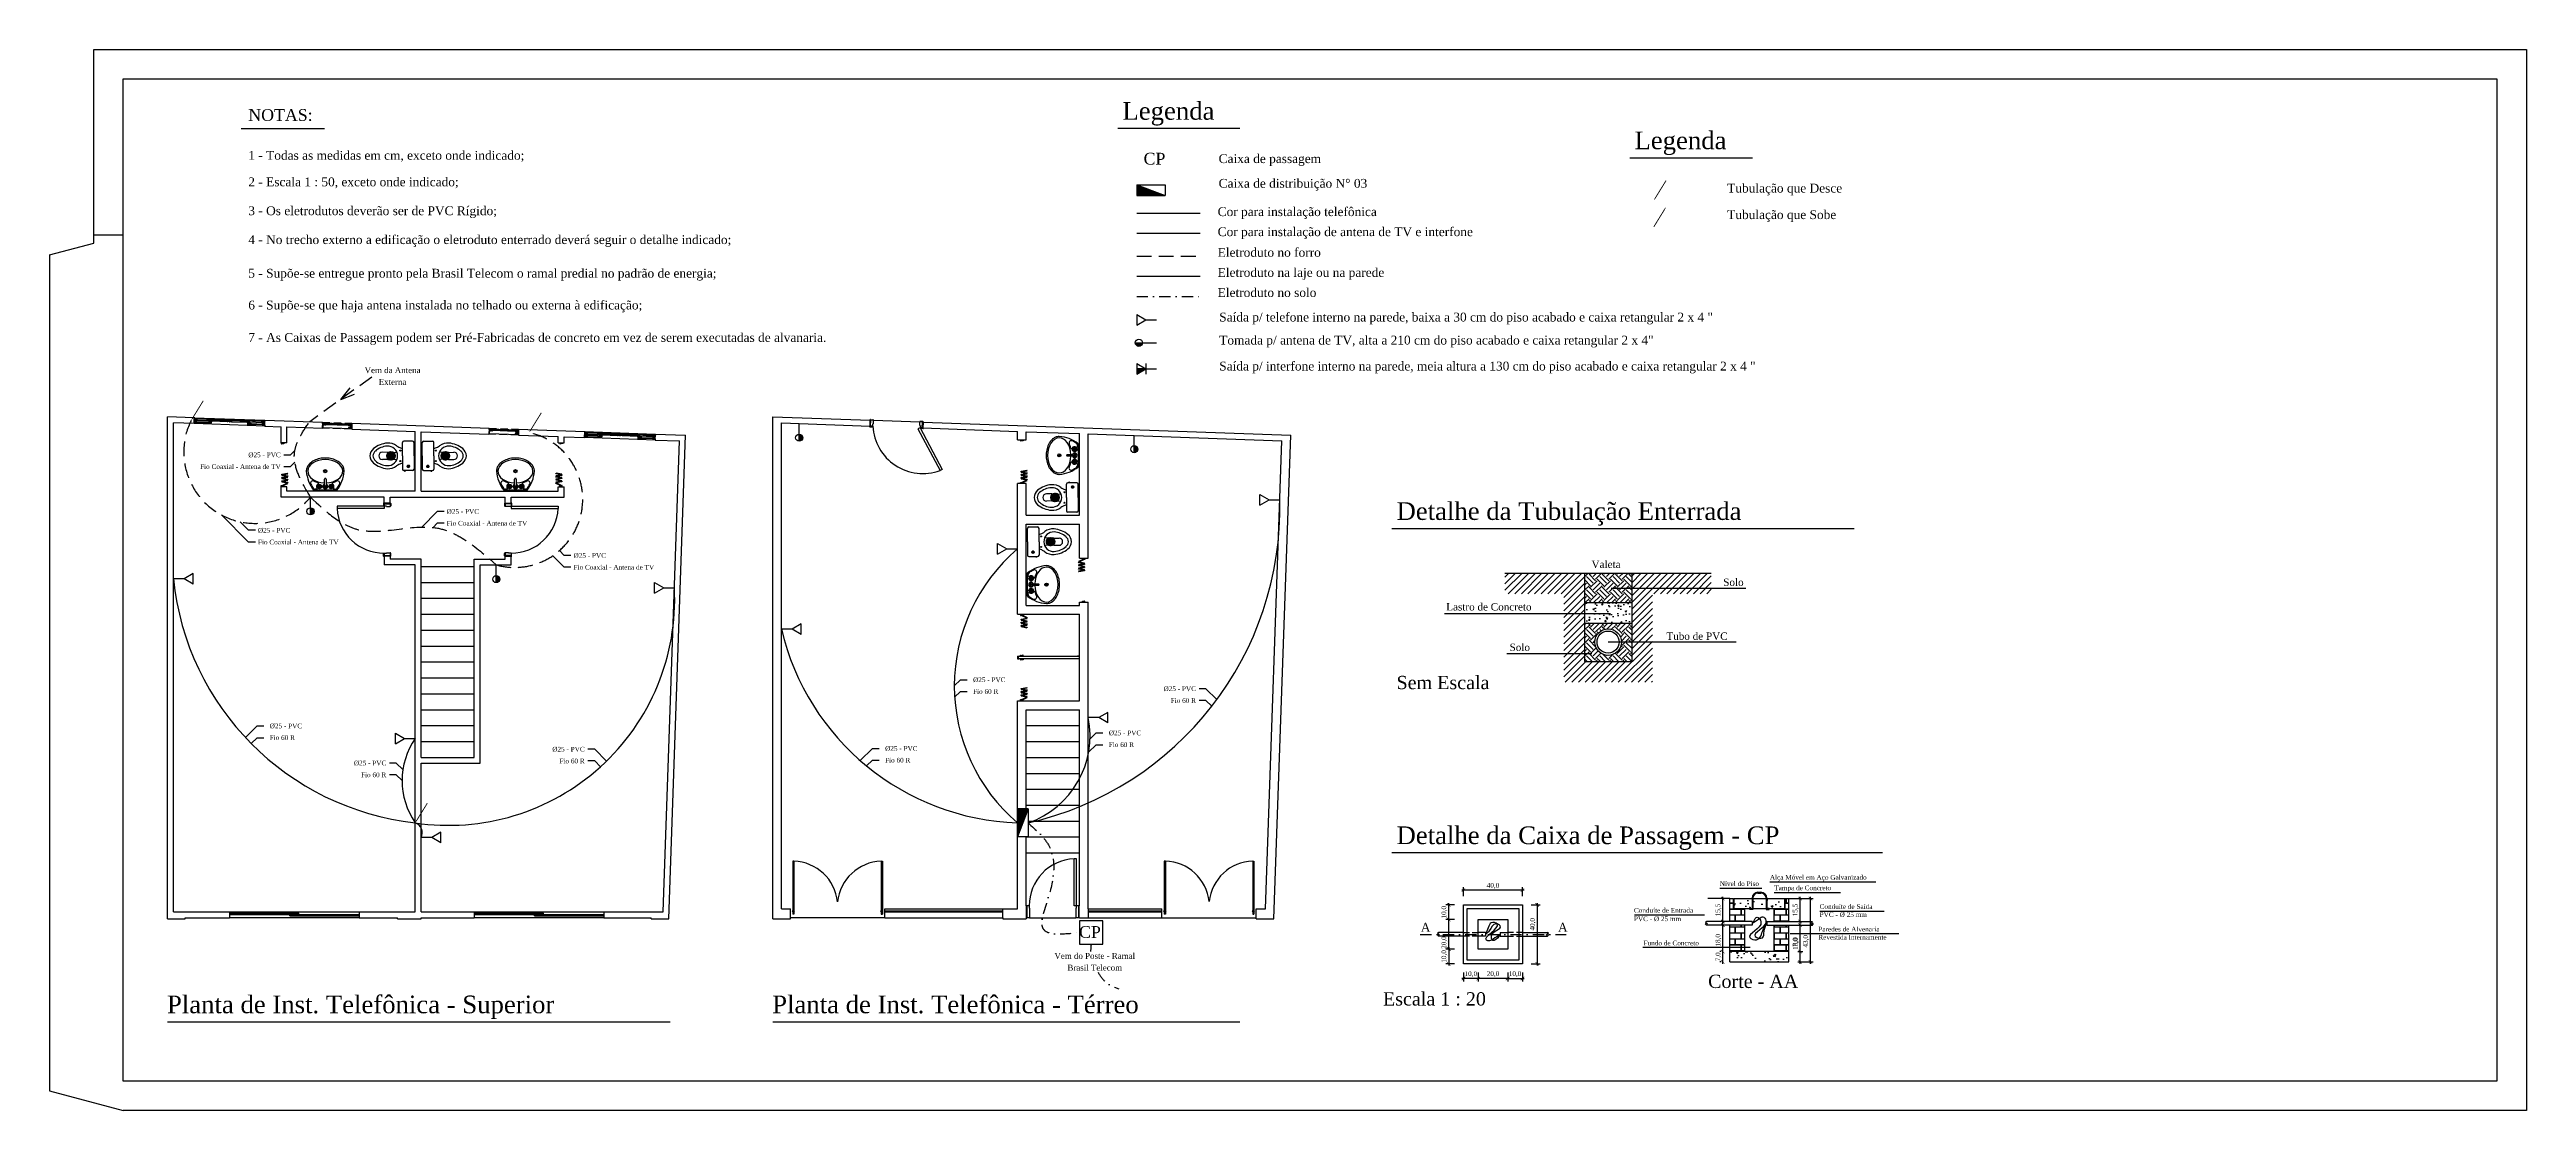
# Model space of a CAD drawing. Header units: millimetres. Extents: x 8900 to 13100, y 733 to 2533.
import ezdxf
from ezdxf.enums import TextEntityAlignment as Align

# ---------------------------------------------------------------- set-up
doc = ezdxf.new("R2010")
doc.units = ezdxf.units.MM
for name, pattern in [('DASHDOT', [25.4, 12.7, -6.35, 0, -6.35]), ('DASHED', [19.05, 12.7, -6.35]), ('HIDDEN', [0.375, 0.25, -0.125])]:
    doc.linetypes.add(name, pattern=pattern)
for name, color, linetype in [('001 - 0.350 Color', 1, 'Continuous'), ('002 - 0.150', 2, 'Continuous'), ('003 - 0.250', 3, 'Continuous'), ('004 - 0.350', 4, 'Continuous'), ('005 - 0.350 Color', 5, 'Continuous'), ('006 - 0.500', 6, 'Continuous'), ('010 - 0.050', 10, 'Continuous'), ('014 - 1.000', 14, 'Continuous')]:
    doc.layers.add(name, color=color, linetype=linetype)
doc.styles.add('style1', font='BOOKOS.TTF')
doc.styles.add('style2', font='BOOKOSBI.TTF')
doc.styles.add('style4', font='romantic.ttf')
doc.dimstyles.new('Externa', dxfattribs={"dimtxt": 10, "dimasz": 6, "dimexe": 5, "dimexo": 15, "dimgap": 2.5, "dimtad": 1, "dimdec": 1, "dimzin": 4, "dimtxsty": 'style4', "dimblk": 'ARCHTICK', "dimcen": 6, "dimdle": 3, "dimclrd": 256, "dimclre": 256, "dimclrt": 256, "dimadec": 4, "dimazin": 1, "dimtfac": 1, "dimtdec": 1, "dimtmove": 0, "dimatfit": 3, "dimldrblk": 'ARCHTICK', "dimfxl": 1, "dimlwd": -1, "dimlwe": -1, "dimarcsym": 0})
pattern_1 = [(45, (5571.941, -1665.705), (2e-15, 22.45064), [15.875, -15.875]), (45, (5567.732, -1661.496), (2e-15, 22.45064), [15.875, -15.875]), (45, (5563.522, -1657.286), (2e-15, 22.45064), [15.875, -15.875]), (135, (5563.522, -1654.48), (-22.45064, 2e-15), [15.875, -15.875]), (135, (5567.732, -1650.27), (-22.45064, 2e-15), [15.875, -15.875]), (135, (5571.941, -1646.061), (-22.45064, 2e-15), [15.875, -15.875])]
pattern_2 = [(50, (8600.81, -553.993), (31.88232, -2.78934), [3.33375, -36.67125]), (355, (8600.81, -553.993), (-6.1675, 33.4349), [2.667, -29.337]), (100.451, (8603.467, -554.226), (25.71494, 30.64542), [2.83325, -31.16575]), (46.1842, (8600.81, -545.103), (47.43883, -7.3574), [5.0006, -55.0069]), (96.6356, (8604.763, -545.716), (41.54574, 43.2995), [4.2499, -46.7486]), (351.184, (8600.81, -545.103), (41.5458, 43.2994), [4.0005, -44.0055]), (21, (8605.255, -547.326), (26.5326, -17.89647), [3.33375, -36.67125]), (326, (8605.255, -547.326), (10.81535, 32.2329), [2.667, -29.337]), (71.4514, (8607.466, -548.817), (37.34789, 14.3365), [2.83325, -31.16575]), (37.5, (8600.81, -553.993), (0.540506, 14.797132), [0, -28.9814, 0, -29.7815, 0, -29.448125]), (7.5, (8600.81, -553.993), (11.69344, 17.5316), [0, -16.9799, 0, -28.31465, 0, -11.223625]), (327.5, (8590.898, -553.993), (23.728354, -1.00253), [0, -11.1125, 0, -34.671, 0, -46.00575]), (317.5, (8586.453, -553.993), (25.92261, 4.44964), [0, -14.44625, 0, -23.0251, 0, -32.67075])]

# ---------------------------------------------------------------- blocks, each defined once
blk = doc.blocks.new('_ArchTick')
at = {"color": 0, "const_width": 0.15}
blk.add_lwpolyline([(-0.5, -0.5), (0.5, 0.5)], dxfattribs=at)
blk = doc.blocks.new('*D3')
at = {"layer": '010 - 0.050', "ltscale": 2.5}
for p, q in [((11322.3, 966.8), (11322.3, 951.8)), ((11372.3, 966.8), (11372.3, 951.8)), ((11375.3, 956.8), (11319.3, 956.8))]:
    blk.add_line(p, q, dxfattribs=at)
at = {"layer": 'DefPoints', "color": 0, "ltscale": 2.5}
for p in [(11322.3, 981.8), (11372.3, 981.8), (11322.3, 956.8)]:
    blk.add_point(p, dxfattribs=at)
at = {"layer": '010 - 0.050', "ltscale": 2.5, "xscale": 6, "yscale": 6, "zscale": 6, "rotation": 180}
blk.add_blockref('_ArchTick', (11322.3, 956.8), dxfattribs=at)
at = {"layer": '010 - 0.050', "ltscale": 2.5, "xscale": 6, "yscale": 6, "zscale": 6}
blk.add_blockref('_ArchTick', (11372.3, 956.8), dxfattribs=at)
at = {"layer": '010 - 0.050', "ltscale": 2.5, "insert": (11347.3, 964.1), "char_height": 8, "attachment_point": 5, "style": 'style4'}
blk.add_mtext('20,0', dxfattribs=at)
blk = doc.blocks.new('*D4')
at = {"layer": '010 - 0.050', "ltscale": 2.5}
for p, q in [((11372.3, 966.8), (11372.3, 951.8)), ((11397.3, 966.8), (11397.3, 951.8)), ((11369.3, 956.8), (11400.3, 956.8))]:
    blk.add_line(p, q, dxfattribs=at)
at = {"layer": 'DefPoints', "color": 0, "ltscale": 2.5}
for p in [(11372.3, 981.8), (11397.3, 981.8), (11397.3, 956.8)]:
    blk.add_point(p, dxfattribs=at)
at = {"layer": '010 - 0.050', "ltscale": 2.5, "xscale": 6, "yscale": 6, "zscale": 6, "rotation": 180}
blk.add_blockref('_ArchTick', (11372.3, 956.8), dxfattribs=at)
at = {"layer": '010 - 0.050', "ltscale": 2.5, "xscale": 6, "yscale": 6, "zscale": 6}
blk.add_blockref('_ArchTick', (11397.3, 956.8), dxfattribs=at)
at = {"layer": '010 - 0.050', "ltscale": 2.5, "insert": (11384.8, 964.1), "char_height": 8, "attachment_point": 5, "style": 'style4'}
blk.add_mtext('10,0', dxfattribs=at)
blk = doc.blocks.new('*D5')
at = {"layer": '010 - 0.050', "ltscale": 2.5}
for p, q in [((11297.3, 966.8), (11297.3, 951.8)), ((11322.3, 966.8), (11322.3, 951.8)), ((11325.3, 956.8), (11294.3, 956.8))]:
    blk.add_line(p, q, dxfattribs=at)
at = {"layer": 'DefPoints', "color": 0, "ltscale": 2.5}
for p in [(11297.3, 981.8), (11322.3, 981.8), (11297.3, 956.8)]:
    blk.add_point(p, dxfattribs=at)
at = {"layer": '010 - 0.050', "ltscale": 2.5, "xscale": 6, "yscale": 6, "zscale": 6, "rotation": 180}
blk.add_blockref('_ArchTick', (11297.3, 956.8), dxfattribs=at)
at = {"layer": '010 - 0.050', "ltscale": 2.5, "xscale": 6, "yscale": 6, "zscale": 6}
blk.add_blockref('_ArchTick', (11322.3, 956.8), dxfattribs=at)
at = {"layer": '010 - 0.050', "ltscale": 2.5, "insert": (11309.8, 964.1), "char_height": 8, "attachment_point": 5, "style": 'style4'}
blk.add_mtext('10,0', dxfattribs=at)
blk = doc.blocks.new('*D6')
at = {"layer": '010 - 0.050', "ltscale": 2.5}
for p, q in [((11282.3, 1081.8), (11267.3, 1081.8)), ((11282.3, 1056.8), (11267.3, 1056.8)), ((11272.3, 1053.8), (11272.3, 1084.8))]:
    blk.add_line(p, q, dxfattribs=at)
at = {"layer": 'DefPoints', "color": 0, "ltscale": 2.5}
for p in [(11272.3, 1081.8), (11297.3, 1081.8), (11297.3, 1056.8)]:
    blk.add_point(p, dxfattribs=at)
at = {"layer": '010 - 0.050', "ltscale": 2.5, "xscale": 6, "yscale": 6, "zscale": 6}
for p, rotation in [((11272.3, 1081.8), 90), ((11272.3, 1056.8), 270)]:
    blk.add_blockref('_ArchTick', p, dxfattribs=dict(at, rotation=rotation))
at = {"layer": '010 - 0.050', "ltscale": 2.5, "insert": (11264.9, 1069.3), "char_height": 8, "attachment_point": 5, "rotation": 90, "style": 'style4'}
blk.add_mtext('10,0', dxfattribs=at)
blk = doc.blocks.new('*D7')
at = {"layer": '010 - 0.050', "ltscale": 2.5}
for p, q in [((11412.3, 1081.8), (11427.3, 1081.8)), ((11422.3, 1084.8), (11422.3, 978.8)), ((11412.3, 981.8), (11427.3, 981.8))]:
    blk.add_line(p, q, dxfattribs=at)
at = {"layer": 'DefPoints', "color": 0, "ltscale": 2.5}
for p in [(11397.3, 1081.8), (11397.3, 981.8), (11422.3, 981.8)]:
    blk.add_point(p, dxfattribs=at)
at = {"layer": '010 - 0.050', "ltscale": 2.5, "xscale": 6, "yscale": 6, "zscale": 6}
for p, rotation in [((11422.3, 1081.8), 90), ((11422.3, 981.8), 270)]:
    blk.add_blockref('_ArchTick', p, dxfattribs=dict(at, rotation=rotation))
at = {"layer": '010 - 0.050', "ltscale": 2.5, "insert": (11414.9, 1048.8), "char_height": 8, "attachment_point": 5, "rotation": 90, "style": 'style4'}
blk.add_mtext('40,0', dxfattribs=at)
blk = doc.blocks.new('*D8')
at = {"layer": '010 - 0.050', "ltscale": 2.5}
for p, q in [((11282.3, 1056.8), (11267.3, 1056.8)), ((11272.3, 1056.8), (11272.3, 1062.8)), ((11272.3, 1006.8), (11272.3, 1056.8)), ((11282.3, 1006.8), (11267.3, 1006.8)), ((11272.3, 1006.8), (11272.3, 1000.8))]:
    blk.add_line(p, q, dxfattribs=at)
at = {"layer": 'DefPoints', "color": 0, "ltscale": 2.5}
for p in [(11272.3, 1056.8), (11297.3, 1056.8), (11297.3, 1006.8)]:
    blk.add_point(p, dxfattribs=at)
at = {"layer": '010 - 0.050', "ltscale": 2.5, "xscale": 6, "yscale": 6, "zscale": 6}
for p, rotation in [((11272.3, 1056.8), 270), ((11272.3, 1006.8), 90)]:
    blk.add_blockref('_ArchTick', p, dxfattribs=dict(at, rotation=rotation))
at = {"layer": '010 - 0.050', "ltscale": 2.5, "insert": (11264.9, 1017.8), "char_height": 8, "attachment_point": 5, "rotation": 90, "style": 'style4'}
blk.add_mtext('20,0', dxfattribs=at)
blk = doc.blocks.new('*D9')
at = {"layer": '010 - 0.050', "ltscale": 2.5}
for p, q in [((11272.3, 1009.8), (11272.3, 978.8)), ((11282.3, 1006.8), (11267.3, 1006.8)), ((11282.3, 981.8), (11267.3, 981.8))]:
    blk.add_line(p, q, dxfattribs=at)
at = {"layer": 'DefPoints', "color": 0, "ltscale": 2.5}
for p in [(11272.3, 981.8), (11297.3, 1006.8), (11297.3, 981.8)]:
    blk.add_point(p, dxfattribs=at)
at = {"layer": '010 - 0.050', "ltscale": 2.5, "xscale": 6, "yscale": 6, "zscale": 6}
for p, rotation in [((11272.3, 1006.8), 90), ((11272.3, 981.8), 270)]:
    blk.add_blockref('_ArchTick', p, dxfattribs=dict(at, rotation=rotation))
at = {"layer": '010 - 0.050', "ltscale": 2.5, "insert": (11264.9, 994.3), "char_height": 8, "attachment_point": 5, "rotation": 90, "style": 'style4'}
blk.add_mtext('10,0', dxfattribs=at)
blk = doc.blocks.new('*D10')
at = {"layer": '010 - 0.050', "ltscale": 2.5}
for p, q in [((11400.3, 1106.8), (11294.3, 1106.8)), ((11297.3, 1096.8), (11297.3, 1111.8)), ((11397.3, 1096.8), (11397.3, 1111.8))]:
    blk.add_line(p, q, dxfattribs=at)
at = {"layer": 'DefPoints', "color": 0, "ltscale": 2.5}
for p in [(11297.3, 1106.8), (11297.3, 1081.8), (11397.3, 1081.8)]:
    blk.add_point(p, dxfattribs=at)
at = {"layer": '010 - 0.050', "ltscale": 2.5, "xscale": 6, "yscale": 6, "zscale": 6, "rotation": 180}
blk.add_blockref('_ArchTick', (11297.3, 1106.8), dxfattribs=at)
at = {"layer": '010 - 0.050', "ltscale": 2.5, "xscale": 6, "yscale": 6, "zscale": 6}
blk.add_blockref('_ArchTick', (11397.3, 1106.8), dxfattribs=at)
at = {"layer": '010 - 0.050', "ltscale": 2.5, "insert": (11347.3, 1114.1), "char_height": 8, "attachment_point": 5, "style": 'style4'}
blk.add_mtext('40,0', dxfattribs=at)
blk = doc.blocks.new('*D11')
at = {"layer": '010 - 0.050', "ltscale": 2.5}
for p, q in [((11734.2, 1092.4), (11732, 1092.4)), ((11737, 1050.7), (11737, 1095.4)), ((11734.2, 1053.7), (11732, 1053.7))]:
    blk.add_line(p, q, dxfattribs=at)
at = {"layer": 'DefPoints', "color": 0, "ltscale": 2.5}
for p in [(11737, 1092.4), (11749.2, 1092.4), (11749.2, 1053.7)]:
    blk.add_point(p, dxfattribs=at)
at = {"layer": '010 - 0.050', "ltscale": 2.5, "xscale": 6, "yscale": 6, "zscale": 6}
for p, rotation in [((11737, 1092.4), 90), ((11737, 1053.7), 270)]:
    blk.add_blockref('_ArchTick', p, dxfattribs=dict(at, rotation=rotation))
at = {"layer": '010 - 0.050', "ltscale": 2.5, "insert": (11729.6, 1073), "char_height": 8, "attachment_point": 5, "rotation": 90, "style": 'style4'}
blk.add_mtext('15,5', dxfattribs=at)
blk = doc.blocks.new('*D12')
at = {"layer": '010 - 0.050', "ltscale": 2.5}
for p, q in [((11737, 999.4), (11737, 1050.4)), ((11734.2, 1047.4), (11732, 1047.4)), ((11734.2, 1002.4), (11732, 1002.4))]:
    blk.add_line(p, q, dxfattribs=at)
at = {"layer": 'DefPoints', "color": 0, "ltscale": 2.5}
for p in [(11737, 1047.4), (11749.2, 1047.4), (11749.2, 1002.4)]:
    blk.add_point(p, dxfattribs=at)
at = {"layer": '010 - 0.050', "ltscale": 2.5, "xscale": 6, "yscale": 6, "zscale": 6}
for p, rotation in [((11737, 1047.4), 90), ((11737, 1002.4), 270)]:
    blk.add_blockref('_ArchTick', p, dxfattribs=dict(at, rotation=rotation))
at = {"layer": '010 - 0.050', "ltscale": 2.5, "insert": (11729.7, 1021.7), "char_height": 8, "attachment_point": 5, "rotation": 90, "style": 'style4'}
blk.add_mtext('18,0', dxfattribs=at)
blk = doc.blocks.new('*D13')
at = {"layer": '010 - 0.050', "ltscale": 2.5}
for p, q in [((11734.2, 1002.4), (11732, 1002.4)), ((11734.2, 984.9), (11732, 984.9)), ((11737, 981.9), (11737, 1005.4))]:
    blk.add_line(p, q, dxfattribs=at)
at = {"layer": 'DefPoints', "color": 0, "ltscale": 2.5}
for p in [(11737, 1002.4), (11749.2, 1002.4), (11749.2, 984.9)]:
    blk.add_point(p, dxfattribs=at)
at = {"layer": '010 - 0.050', "ltscale": 2.5, "xscale": 6, "yscale": 6, "zscale": 6}
for p, rotation in [((11737, 1002.4), 90), ((11737, 984.9), 270)]:
    blk.add_blockref('_ArchTick', p, dxfattribs=dict(at, rotation=rotation))
at = {"layer": '010 - 0.050', "ltscale": 2.5, "insert": (11729.7, 993.7), "char_height": 8, "attachment_point": 5, "rotation": 90, "style": 'style4'}
blk.add_mtext('7,0', dxfattribs=at)
blk = doc.blocks.new('*D14')
at = {"layer": '010 - 0.050', "ltscale": 2.5}
for p, q in [((11864.2, 1092.4), (11873, 1092.4)), ((11868, 1050.7), (11868, 1095.4)), ((11864.2, 1053.7), (11873, 1053.7))]:
    blk.add_line(p, q, dxfattribs=at)
at = {"layer": 'DefPoints', "color": 0, "ltscale": 2.5}
for p in [(11849.2, 1092.4), (11868, 1092.4), (11849.2, 1053.7)]:
    blk.add_point(p, dxfattribs=at)
at = {"layer": '010 - 0.050', "ltscale": 2.5, "xscale": 6, "yscale": 6, "zscale": 6}
for p, rotation in [((11868, 1092.4), 90), ((11868, 1053.7), 270)]:
    blk.add_blockref('_ArchTick', p, dxfattribs=dict(at, rotation=rotation))
at = {"layer": '010 - 0.050', "ltscale": 2.5, "insert": (11860.6, 1073), "char_height": 8, "attachment_point": 5, "rotation": 90, "style": 'style4'}
blk.add_mtext('15,5', dxfattribs=at)
blk = doc.blocks.new('*D15')
at = {"layer": '010 - 0.050', "ltscale": 2.5}
for p, q in [((11864.2, 1092.4), (11890.5, 1092.4)), ((11885.5, 981.9), (11885.5, 1095.4)), ((11864.2, 984.9), (11890.5, 984.9))]:
    blk.add_line(p, q, dxfattribs=at)
at = {"layer": 'DefPoints', "color": 0, "ltscale": 2.5}
for p in [(11849.2, 1092.4), (11885.5, 1092.4), (11849.2, 984.9)]:
    blk.add_point(p, dxfattribs=at)
at = {"layer": '010 - 0.050', "ltscale": 2.5, "xscale": 6, "yscale": 6, "zscale": 6}
for p, rotation in [((11885.5, 1092.4), 90), ((11885.5, 984.9), 270)]:
    blk.add_blockref('_ArchTick', p, dxfattribs=dict(at, rotation=rotation))
at = {"layer": '010 - 0.050', "ltscale": 2.5, "insert": (11878.2, 1020), "char_height": 8, "attachment_point": 5, "rotation": 90, "style": 'style4'}
blk.add_mtext('43,0', dxfattribs=at)
blk = doc.blocks.new('*D16')
at = {"layer": '010 - 0.050', "ltscale": 2.5}
for p, q in [((11868, 1002.4), (11868, 1027.7)), ((11864.2, 1002.4), (11873, 1002.4)), ((11864.2, 984.9), (11873, 984.9)), ((11868, 981.9), (11868, 1002.4))]:
    blk.add_line(p, q, dxfattribs=at)
at = {"layer": 'DefPoints', "color": 0, "ltscale": 2.5}
for p in [(11849.2, 1002.4), (11849.2, 984.9), (11868, 1002.4)]:
    blk.add_point(p, dxfattribs=at)
at = {"layer": '010 - 0.050', "ltscale": 2.5, "xscale": 6, "yscale": 6, "zscale": 6}
for p, rotation in [((11868, 1002.4), 90), ((11868, 984.9), 270)]:
    blk.add_blockref('_ArchTick', p, dxfattribs=dict(at, rotation=rotation))
at = {"layer": '010 - 0.050', "ltscale": 2.5, "insert": (11860.7, 1018), "char_height": 8, "attachment_point": 5, "rotation": 90, "style": 'style4'}
blk.add_mtext('7,0', dxfattribs=at)
blk = doc.blocks.new('*D17')
at = {"layer": '010 - 0.050', "ltscale": 2.5}
for p, q in [((11868, 999.4), (11868, 1050.4)), ((11864.2, 1047.4), (11873, 1047.4)), ((11864.2, 1002.4), (11873, 1002.4))]:
    blk.add_line(p, q, dxfattribs=at)
at = {"layer": 'DefPoints', "color": 0, "ltscale": 2.5}
for p in [(11849.2, 1047.4), (11868, 1047.4), (11849.2, 1002.4)]:
    blk.add_point(p, dxfattribs=at)
at = {"layer": '010 - 0.050', "ltscale": 2.5, "xscale": 6, "yscale": 6, "zscale": 6}
for p, rotation in [((11868, 1047.4), 90), ((11868, 1002.4), 270)]:
    blk.add_blockref('_ArchTick', p, dxfattribs=dict(at, rotation=rotation))
at = {"layer": '010 - 0.050', "ltscale": 2.5, "insert": (11860.7, 1016.3), "char_height": 8, "attachment_point": 5, "rotation": 90, "style": 'style4'}
blk.add_mtext('18,0', dxfattribs=at)

msp = doc.modelspace()

# ---------------------------------------------------------------- hatches: boundary and pattern name
at = {"layer": '001 - 0.350 Color', "ltscale": 2.5}
for points in [[(10740.83, 2035.33, 1), (10752.83, 2035.33)], [(10743.24, 1991.26), (10743.24, 1982.26), (10758.83, 1991.26)], [(10170.9, 1868.33, 1), (10170.9, 1880.33)], [(10739.1, 1848.97, 0.4142136), (10745.1, 1854.97, 0.4142136), (10739.1, 1860.97)], [(9342.25, 1743.44, 1), (9342.25, 1755.44)], [(9657.25, 1628.44, 1), (9657.25, 1640.44)]]:
    msp.add_hatch(color=256, dxfattribs=at).paths.add_polyline_path(points)
at = {"layer": '006 - 0.500', "ltscale": 2.5}
for points in [[(10791.24, 2285.44), (10743.24, 2303.44), (10743.24, 2285.44)], [(10540.94, 1196.94), (10558.94, 1244.94), (10540.94, 1244.94)]]:
    msp.add_hatch(color=256, dxfattribs=at).paths.add_polyline_path(points)
at = {"layer": '010 - 0.050', "ltscale": 2.5}
h = msp.add_hatch(dxfattribs=at)
h.set_pattern_fill('LINE', color=256, scale=2.5, angle=45, style=0)
h.set_pattern_definition([(45, (5571.941, -1665.705), (-5.61266, 5.61266), [])])
h.paths.add_polyline_path([(11502.57, 1644.63), (11367.57, 1644.63), (11367.57, 1609.63), (11467.57, 1609.63), (11467.57, 1459.63), (11617.57, 1459.63), (11617.57, 1609.63), (11717.57, 1609.63), (11717.57, 1644.63), (11582.57, 1644.63), (11582.57, 1494.63), (11502.57, 1494.63)])
h = msp.add_hatch(dxfattribs=at)
h.set_pattern_fill('EARTH', color=256, scale=2.5, angle=45, style=0)
h.set_pattern_definition(pattern_1)
h.paths.add_polyline_path([(11582.57, 1594.63), (11582.57, 1644.63), (11502.57, 1644.63), (11502.57, 1594.63)])
h = msp.add_hatch(dxfattribs=at)
h.set_pattern_fill('AR-CONC', color=256, scale=0.15, style=0)
h.set_pattern_definition([(50, (5571.941, -1665.705), (27.3277, -2.39086), [2.8575, -31.4325]), (355, (5571.94, -1665.705), (-5.28642, 28.6585), [2.286, -25.146]), (100.451, (5574.219, -1665.904), (22.04138, 26.2675), [2.4285, -26.7135]), (46.1842, (5571.94, -1658.085), (40.66186, -6.30635), [4.28625, -47.14875]), (96.6356, (5575.33, -1658.61), (35.61064, 37.11383), [3.64275, -40.07025]), (351.184, (5571.94, -1658.085), (35.6107, 37.11377), [3.429, -37.719]), (21, (5575.751, -1659.99), (22.74223, -15.33983), [2.8575, -31.4325]), (326, (5575.75, -1659.99), (9.2703, 27.6282), [2.286, -25.146]), (71.4514, (5577.647, -1661.268), (32.01247, 12.28843), [2.4285, -26.7135]), (37.5, (5571.941, -1665.705), (0.46329, 12.683256), [0, -24.8412, 0, -25.527, 0, -25.24125]), (7.5, (5571.941, -1665.705), (10.02295, 15.027086), [0, -14.5542, 0, -24.2697, 0, -9.62025]), (327.5, (5563.445, -1665.705), (20.33859, -0.859312), [0, -9.525, 0, -29.718, 0, -39.4335]), (317.5, (5559.635, -1665.705), (22.219377, 3.813974), [0, -12.3825, 0, -19.7358, 0, -28.0035])])
h.paths.add_polyline_path([(11582.57, 1559.63), (11582.57, 1594.63), (11502.57, 1594.63), (11502.57, 1559.63)])
h = msp.add_hatch(dxfattribs=at)
h.set_pattern_fill('EARTH', color=256, scale=2.5, angle=45, style=0)
h.set_pattern_definition(pattern_1)
h.paths.add_polyline_path([(11502.57, 1559.63), (11502.57, 1494.63), (11582.57, 1494.63), (11582.57, 1527.63), (11565.07, 1527.63, -1), (11520.07, 1527.63, -1), (11565.07, 1527.63), (11582.57, 1527.63), (11582.57, 1559.63)])
h = msp.add_hatch(dxfattribs=at)
h.set_pattern_fill('AR-B816C', color=256, scale=0.05, style=0)
h.set_pattern_definition([(0, (4331.381, -1830.999), (10.16, 10.16), [19.84375, -0.47625]), (0, (4321.221, -1830.523), (10.16, 10.16), [19.84375, -0.47625]), (90, (4331.381, -1830.999), (-10.16, 10.16), [-10.63625, 9.68375]), (90, (4330.905, -1830.999), (-10.16, 10.16), [-10.63625, 9.68375])])
h.paths.add_polyline_path([(11749.19, 1009.33), (11749.19, 1002.4), (11774.19, 1002.4), (11774.19, 1009.33)])
h.paths.add_polyline_path([(11774.19, 1009.33), (11774.19, 1009.9), (11774.19, 1047.4), (11749.19, 1047.4), (11749.19, 1009.33)])
h.paths.add_polyline_path([(11774.19, 1053.65), (11774.19, 1074.9), (11755.44, 1074.9), (11755.44, 1092.4), (11749.19, 1092.4), (11749.19, 1053.65)])
h = msp.add_hatch(dxfattribs=at)
h.set_pattern_fill('AR-CONC', color=256, scale=0.175, style=0)
h.set_pattern_definition(pattern_2)
h.paths.add_polyline_path([(11756.44, 1092.4), (11756.44, 1075.9), (11786.69, 1075.9), (11786.69, 1092.4)])
h.paths.add_polyline_path([(11787.94, 1092.4), (11787.94, 1075.9), (11810.44, 1075.9), (11810.44, 1092.4)])
h.paths.add_polyline_path([(11841.94, 1092.4), (11811.69, 1092.4), (11811.69, 1075.9), (11841.94, 1075.9)])
h = msp.add_hatch(dxfattribs=at)
h.set_pattern_fill('AR-B816C', color=256, scale=0.05, style=0)
h.set_pattern_definition([(0, (4306.381, -1830.999), (10.16, 10.16), [19.84375, -0.47625]), (0, (4296.221, -1830.523), (10.16, 10.16), [19.84375, -0.47625]), (90, (4306.381, -1830.999), (-10.16, 10.16), [-10.63625, 9.68375]), (90, (4305.905, -1830.999), (-10.16, 10.16), [-10.63625, 9.68375])])
h.paths.add_polyline_path([(11849.19, 1092.4), (11842.94, 1092.4), (11842.94, 1074.9), (11824.19, 1074.9), (11824.19, 1053.65), (11849.19, 1053.65)])
h.paths.add_polyline_path([(11849.19, 1047.4), (11824.19, 1047.4), (11824.19, 1002.4), (11849.19, 1002.4)])
h = msp.add_hatch(dxfattribs=at)
h.set_pattern_fill('AR-CONC', color=256, scale=0.175, style=0)
h.set_pattern_definition(pattern_2)
h.paths.add_polyline_path([(11749.19, 1002.4), (11749.19, 984.9), (11849.19, 984.9), (11849.19, 1002.4)])

# ---------------------------------------------------------------- linework, layer by layer
at = {"layer": '001 - 0.350 Color', "ltscale": 2.5}
for p, q in [((10743.24, 2221.37), (10850.8, 2221.37)), ((10740.83, 2035.33), (10752.83, 2035.33)), ((10752.83, 2035.33), (10776.83, 2035.33)), ((10743.24, 2000.26), (10758.83, 1991.26)), ((10743.24, 2000.26), (10743.24, 1982.26)), ((10758.83, 1991.26), (10743.24, 1991.26)), ((10743.24, 1982.26), (10758.83, 1991.26)), ((10758.83, 2000.26), (10758.83, 1982.26)), ((10758.83, 1991.26), (10776.83, 1991.26)), ((9393.47, 1939.34), (9409.28, 1958.71)), ((9393.47, 1939.34), (9416.84, 1948.21)), ((10170.9, 1880.33), (10170.9, 1898.33)), ((10170.9, 1868.33), (10170.9, 1880.33)), ((10739.1, 1860.97), (10739.1, 1878.07)), ((10739.1, 1848.97), (10739.1, 1860.97)), ((9342.25, 1755.44), (9342.25, 1773.44)), ((9342.25, 1743.44), (9342.25, 1755.44)), ((9657.25, 1640.44), (9657.25, 1658.44)), ((9657.25, 1628.44), (9657.25, 1640.44))]:
    msp.add_line(p, q, dxfattribs=at)
at = {"layer": '001 - 0.350 Color', "linetype": 'HIDDEN', "ltscale": 100}
msp.add_line((9446.07, 1977.23), (9340.86, 1901.46), dxfattribs=at)
at = {"layer": '001 - 0.350 Color', "ltscale": 2.5}
for centre in [(10746.83, 2035.33), (10170.9, 1874.33), (10739.1, 1854.97), (9342.25, 1749.44), (9657.25, 1634.44)]:
    msp.add_circle(centre, 6, dxfattribs=at)
at = {"layer": '001 - 0.350 Color', "linetype": 'HIDDEN', "ltscale": 100}
for centre, radius, start, end in [((9248.5, 1850.16), 121.14, 153.86929, 320.70481), ((9688.13, 1770), 115.75, 254.52484, 77.63857)]:
    msp.add_arc(centre, radius, start, end, dxfattribs=at)
msp.add_open_spline([(9342.25, 1773.44), (9331.74, 1791.15), (9311.06, 1826), (9313.56, 1864.83), (9340.86, 1901.46)], degree=3, knots=[0, 0, 0, 0, 59.8521862, 117.8433688, 117.8433688, 117.8433688, 117.8433688], dxfattribs=at)
msp.add_spline([(9342.25, 1773.44), (9421.91, 1718.8), (9555.57, 1721.27), (9657.25, 1658.44)], degree=3, dxfattribs=at)
at = {"layer": '002 - 0.150'}
for p, q in [((8974.75, 2532.94), (13099.75, 2532.94)), ((8974.75, 2204.55), (8974.75, 2532.94)), ((13099.75, 2532.94), (13099.75, 732.94)), ((8899.75, 2184.45), (8974.75, 2204.55)), ((8899.75, 2184.45), (8899.75, 766.44)), ((10380.91, 1900.85), (10380.56, 1890.86)), ((9477.25, 1763.24), (9467.25, 1763.24)), ((9672.25, 1763.24), (9682.25, 1763.24)), ((9477.25, 1673.64), (9467.25, 1673.64)), ((9672.25, 1673.64), (9682.25, 1673.64)), ((10556.14, 1059.94), (10556.14, 1079.94)), ((10645.74, 1059.94), (10645.74, 1079.94)), ((8899.75, 766.44), (9024.75, 732.94)), ((13099.75, 732.94), (9024.75, 732.94))]:
    msp.add_line(p, q, dxfattribs=at)
at = {"layer": '002 - 0.150', "ltscale": 2.5}
for p, q in [((9024.75, 2217.94), (8974.75, 2217.94)), ((9099.75, 1057.94), (9099.75, 1909.94)), ((9145.13, 1908.33), (9099.75, 1909.94)), ((9109.75, 1069.94), (9109.75, 1899.58)), ((9144.77, 1898.33), (9109.75, 1899.58)), ((9264.7, 1894.06), (9292.25, 1893.07)), ((9265.05, 1904.09), (9362.62, 1900.7)), ((9292.25, 1865.74), (9292.25, 1893.07)), ((9302.25, 1892.72), (9362.27, 1890.57)), ((9302.25, 1865.74), (9302.25, 1892.72)), ((9412.59, 1898.79), (9645.12, 1890.49)), ((10125.94, 1057.94), (10125.94, 1909.94)), ((10125.94, 1909.94), (10291.37, 1904.04)), ((10140.94, 1074.94), (10140.94, 1899.4)), ((10140.94, 1899.4), (10291.01, 1894.05)), ((10291.01, 1894.05), (10291.37, 1904.04)), ((10296.87, 1903.85), (10375.42, 1901.05)), ((10380.56, 1890.86), (10540.94, 1885.14)), ((10380.91, 1900.85), (11004.53, 1878.61)), ((9302.25, 1865.74), (9292.25, 1865.74)), ((9412.23, 1888.79), (9519.75, 1884.96)), ((9519.75, 1783.44), (9519.75, 1884.96)), ((9529.75, 1884.6), (9644.77, 1880.5)), ((9529.75, 1783.44), (9529.75, 1884.6)), ((9694.73, 1878.72), (9762.25, 1876.31)), ((9695.09, 1888.71), (9807.15, 1884.71)), ((9762.25, 1865.74), (9762.25, 1876.31)), ((9762.25, 1865.74), (9772.25, 1865.74)), ((9772.25, 1865.74), (9772.25, 1875.95)), ((9772.25, 1875.95), (9806.79, 1874.72)), ((9926.71, 1870.44), (9967.99, 1868.97)), ((9927.07, 1880.43), (9978.34, 1878.61)), ((9940.09, 1069.94), (9967.99, 1868.97)), ((9949.68, 1057.94), (9978.34, 1878.61)), ((10540.94, 1871.01), (10540.94, 1885.14)), ((10540.94, 1871.01), (10555.94, 1871.01)), ((10555.94, 1884.6), (10645.94, 1881.39)), ((10555.94, 1871.01), (10555.94, 1884.6)), ((10645.94, 1742.94), (10645.94, 1881.39)), ((10660.94, 1880.86), (10989.19, 1869.15)), ((10660.94, 1669.74), (10660.94, 1880.86)), ((10961.45, 1074.94), (10989.19, 1869.15)), ((10975.87, 1057.94), (11004.53, 1878.61)), ((9292.25, 1773.44), (9292.25, 1791.14)), ((9302.25, 1791.14), (9292.25, 1791.14)), ((9467.25, 1773.44), (9292.25, 1773.44)), ((9302.25, 1783.44), (9302.25, 1791.14)), ((9519.75, 1783.44), (9302.25, 1783.44)), ((9467.25, 1763.24), (9467.25, 1773.44)), ((9477.25, 1773.44), (9672.25, 1773.44)), ((9477.25, 1763.24), (9477.25, 1773.44)), ((9529.75, 1783.44), (9762.25, 1783.44)), ((9672.25, 1763.24), (9672.25, 1773.44)), ((9682.25, 1763.24), (9682.25, 1773.44)), ((9682.25, 1773.44), (9772.25, 1773.44)), ((9762.25, 1783.44), (9762.25, 1791.14)), ((9762.25, 1791.14), (9772.25, 1791.14)), ((9772.25, 1773.44), (9772.25, 1791.14)), ((10540.94, 1574.94), (10540.94, 1796.41)), ((10555.94, 1796.41), (10540.94, 1796.41)), ((10555.94, 1742.94), (10555.94, 1796.41)), ((10555.94, 1742.94), (10645.94, 1742.94)), ((10555.94, 1727.94), (10645.94, 1727.94)), ((10555.94, 1589.94), (10555.94, 1727.94)), ((10645.94, 1669.74), (10645.94, 1727.94)), ((9467.25, 1673.64), (9467.25, 1658.44)), ((9519.75, 1658.44), (9467.25, 1658.44)), ((9477.25, 1673.64), (9477.25, 1668.44)), ((9529.75, 1668.44), (9477.25, 1668.44)), ((9519.75, 1069.94), (9519.75, 1658.44)), ((9529.75, 1331.94), (9529.75, 1668.44)), ((9529.75, 1655.94), (9619.75, 1655.94)), ((9619.75, 1331.94), (9619.75, 1668.44)), ((9619.75, 1668.44), (9672.25, 1668.44)), ((9629.75, 1658.44), (9682.25, 1658.44)), ((9629.75, 1321.94), (9629.75, 1658.44)), ((9672.25, 1668.44), (9672.25, 1673.64)), ((9682.25, 1658.44), (9682.25, 1673.64)), ((10645.94, 1669.74), (10660.94, 1669.74)), ((9529.75, 1628.94), (9619.75, 1628.94)), ((9529.75, 1601.94), (9619.75, 1601.94)), ((11775.92, 1618.35), (11547.8, 1618.35)), ((9529.75, 1574.94), (9619.75, 1574.94)), ((10540.94, 1574.94), (10645.94, 1574.94)), ((10555.94, 1589.94), (10645.94, 1589.94)), ((10645.94, 1589.94), (10645.94, 1595.14)), ((10645.94, 1595.14), (10660.94, 1595.14)), ((10645.94, 1427.94), (10645.94, 1574.94)), ((10660.94, 1074.94), (10660.94, 1595.14)), ((11265.22, 1576.34), (11546.66, 1576.34)), ((9529.75, 1547.94), (9619.75, 1547.94)), ((9529.75, 1520.94), (9619.75, 1520.94)), ((11759.41, 1527.63), (11542.57, 1527.63)), ((9529.75, 1493.94), (9619.75, 1493.94)), ((11370.76, 1508.33), (11514.88, 1508.33)), ((9529.75, 1466.94), (9619.75, 1466.94)), ((9529.75, 1439.94), (9619.75, 1439.94)), ((9529.75, 1412.94), (9619.75, 1412.94)), ((10540.94, 1427.94), (10645.94, 1427.94)), ((10540.94, 1074.94), (10540.94, 1427.94)), ((10555.94, 1412.94), (10645.94, 1412.94)), ((10555.94, 1244.94), (10555.94, 1412.94)), ((10645.94, 1079.94), (10645.94, 1412.94)), ((9529.75, 1385.94), (9619.75, 1385.94)), ((9529.75, 1358.94), (9619.75, 1358.94)), ((10555.94, 1385.94), (10645.94, 1385.94)), ((10555.94, 1358.94), (10645.94, 1358.94)), ((9529.75, 1331.94), (9619.75, 1331.94)), ((9529.75, 1069.94), (9529.75, 1321.94)), ((9529.75, 1321.94), (9629.75, 1321.94)), ((10555.94, 1331.94), (10645.94, 1331.94)), ((10555.94, 1304.94), (10645.94, 1304.94)), ((10555.94, 1277.94), (10645.94, 1277.94)), ((10555.94, 1250.94), (10645.94, 1250.94)), ((10558.94, 1223.94), (10645.94, 1223.94)), ((10555.94, 1079.94), (10555.94, 1196.94)), ((10555.94, 1196.94), (10645.94, 1196.94)), ((10555.94, 1169.94), (10645.94, 1169.94)), ((11731.87, 1110.08), (11802.97, 1110.08)), ((11816.87, 1120.83), (11996.54, 1120.83)), ((11824.3, 1103.01), (11936.58, 1103.01)), ((9099.75, 1057.94), (9129.75, 1057.94)), ((9109.75, 1069.94), (9204.75, 1069.94)), ((9129.75, 1057.94), (9129.75, 1059.94)), ((9129.75, 1059.94), (9204.75, 1059.94)), ((9204.75, 1069.94), (9204.75, 1059.94)), ((9424.75, 1069.94), (9519.75, 1069.94)), ((9424.75, 1069.94), (9424.75, 1059.94)), ((9424.75, 1059.94), (9489.75, 1059.94)), ((9489.75, 1057.94), (9489.75, 1059.94)), ((9489.75, 1057.94), (9529.75, 1057.94)), ((9529.75, 1069.94), (9619.75, 1069.94)), ((9529.75, 1059.94), (9619.75, 1059.94)), ((9529.75, 1057.94), (9529.75, 1059.94)), ((9619.75, 1069.94), (9619.75, 1059.94)), ((9839.75, 1069.94), (9940.09, 1069.94)), ((9839.75, 1069.94), (9839.75, 1059.94)), ((9839.75, 1059.94), (9919.75, 1059.94)), ((9919.75, 1057.94), (9919.75, 1059.94)), ((9919.75, 1057.94), (9949.68, 1057.94)), ((10125.94, 1057.94), (10155.94, 1057.94)), ((10140.94, 1074.94), (10155.94, 1074.94)), ((10155.94, 1057.94), (10155.94, 1074.94)), ((10315.94, 1059.94), (10155.94, 1059.94)), ((10155.94, 1059.94), (10155.94, 1059.94)), ((10315.94, 1074.94), (10540.94, 1074.94)), ((10315.94, 1059.94), (10315.94, 1074.94)), ((10315.94, 1059.94), (10515.94, 1059.94)), ((10515.94, 1059.94), (10515.94, 1074.94)), ((10515.94, 1059.94), (10515.94, 1057.94)), ((10515.94, 1057.94), (10555.94, 1057.94)), ((10556.14, 1079.94), (10555.94, 1079.94)), ((10555.94, 1059.94), (10556.14, 1059.94)), ((10555.94, 1059.94), (10555.94, 1057.94)), ((10555.94, 1059.94), (10556.14, 1059.94)), ((10561.64, 1059.94), (10640.24, 1059.94)), ((10645.74, 1079.94), (10645.94, 1079.94)), ((10646.24, 1059.94), (10785.94, 1059.94)), ((10660.94, 1074.94), (10660.94, 1059.94)), ((10660.94, 1074.94), (10785.94, 1074.94)), ((10785.94, 1059.94), (10785.94, 1074.94)), ((10785.94, 1059.94), (10945.94, 1059.94)), ((10945.94, 1074.94), (10961.45, 1074.94)), ((10945.94, 1057.94), (10945.94, 1074.94)), ((10945.94, 1057.94), (10975.87, 1057.94)), ((11706.1, 1064.26), (11587.53, 1064.26)), ((11786.69, 1053.65), (11709.52, 1053.65)), ((11786.69, 1053.65), (11786.69, 1047.4)), ((11811.69, 1053.65), (11888.86, 1053.65)), ((11811.69, 1053.65), (11811.69, 1047.4)), ((11901.41, 1071.33), (12010.86, 1071.33)), ((11297.26, 1034.9), (11254.76, 1034.9)), ((11297.26, 1028.65), (11254.76, 1028.65)), ((11334.76, 1034.9), (11322.26, 1034.9)), ((11334.76, 1028.65), (11322.26, 1028.65)), ((11334.76, 1034.9), (11334.76, 1028.65)), ((11359.76, 1034.9), (11359.76, 1028.65)), ((11359.76, 1034.9), (11372.26, 1034.9)), ((11359.76, 1028.65), (11372.26, 1028.65)), ((11397.26, 1034.9), (11439.76, 1034.9)), ((11397.26, 1028.65), (11439.76, 1028.65)), ((11783.34, 1009.33), (11601.48, 1009.33)), ((11786.69, 1047.4), (11709.52, 1047.4)), ((11811.69, 1047.4), (11888.86, 1047.4)), ((11851.29, 1032.96), (12035.28, 1032.96))]:
    msp.add_line(p, q, dxfattribs=at)
at = {"layer": '002 - 0.150', "linetype": 'Continuous'}
for p, q in [((9144.77, 1898.33), (9145.13, 1908.33)), ((9264.7, 1894.06), (9265.05, 1904.09)), ((9806.79, 1874.72), (9807.15, 1884.71)), ((9926.71, 1870.44), (9927.07, 1880.47))]:
    msp.add_line(p, q, dxfattribs=at)
at = {"layer": '002 - 0.150', "linetype": 'DASHED'}
for p, q in [((9362.62, 1900.57), (9362.27, 1890.57)), ((9412.23, 1888.79), (9362.27, 1890.57)), ((9362.62, 1900.57), (9412.59, 1898.79)), ((9412.59, 1898.79), (9412.23, 1888.79)), ((9645.12, 1890.49), (9644.77, 1880.5)), ((9645.12, 1890.49), (9695.09, 1888.71)), ((9694.73, 1878.72), (9644.77, 1880.5)), ((9695.09, 1888.71), (9694.73, 1878.72))]:
    msp.add_line(p, q, dxfattribs=at)
at = {"layer": '002 - 0.150', "linetype": 'HIDDEN', "ltscale": 40}
for p, q in [((11297.26, 1034.9), (11322.26, 1034.9)), ((11322.26, 1028.65), (11297.26, 1028.65)), ((11397.26, 1034.9), (11372.26, 1034.9)), ((11372.26, 1028.65), (11397.26, 1028.65))]:
    msp.add_line(p, q, dxfattribs=at)
at = {"layer": '002 - 0.150', "ltscale": 2.5}
for points in [[(11714.19, 1092.4, 0, 2, 0), (11717.73, 1095.94, 0, 0, 0), (11731.87, 1110.08, 0, 0, 0)], [(11799.19, 1103.15, 0, 2, 0), (11802.72, 1106.69, 0, 0, 0), (11816.87, 1120.83, 0, 0, 0)], [(11813.69, 1092.4, 0, 2, 0), (11817.22, 1095.94, 0, 0, 0), (11824.3, 1103.01, 0, 0, 0)], [(11716.7, 1053.65, 0, 2, 0), (11713.17, 1057.19, 0, 0, 0), (11706.1, 1064.26, 0, 0, 0)], [(11883.73, 1053.65, 0, 2, 0), (11887.27, 1057.19, 0, 0, 0), (11901.41, 1071.33, 0, 0, 0)], [(11790.27, 1002.4, 0, 2, 0), (11786.74, 1005.94, 0, 0, 0), (11783.34, 1009.33, 0, 0, 0)], [(11844.36, 1026.03, 0, 2, 0), (11847.89, 1029.57, 0, 0, 0), (11851.29, 1032.96, 0, 0, 0)]]:
    msp.add_lwpolyline(points, format="xyseb", dxfattribs=at)
for points in [[(11709.52, 1047.4), (11711.08, 1049.2), (11709.52, 1050.99), (11707.95, 1052.32), (11709.52, 1053.65)], [(11888.86, 1047.4), (11890.43, 1049.2), (11888.86, 1050.99), (11887.3, 1052.32), (11888.86, 1053.65)], [(11254.76, 1028.65), (11256.33, 1030.68), (11254.76, 1032.71), (11253.2, 1033.8), (11254.76, 1034.9)], [(11439.76, 1028.65), (11438.2, 1030.68), (11439.76, 1032.71), (11441.33, 1033.8), (11439.76, 1034.9)]]:
    msp.add_spline(points, degree=3, dxfattribs=at)
for points in [[(11709.52, 1047.4), (11708.74, 1048.12), (11707.19, 1049.17), (11708.68, 1050.37), (11709.52, 1050.99)], [(11888.86, 1047.4), (11888.09, 1048.12), (11886.54, 1049.17), (11888.03, 1050.37), (11888.86, 1050.99)]]:
    msp.add_open_spline(points, degree=3, knots=[0, 0, 0, 0, 14.9072132, 29.8171514, 29.8171514, 29.8171514, 29.8171514], dxfattribs=at)
for points in [[(11254.76, 1028.65), (11254, 1029.31), (11252.49, 1030.63), (11253.83, 1032.14), (11254.76, 1032.71)], [(11439.76, 1028.65), (11440.52, 1029.31), (11442.04, 1030.63), (11440.7, 1032.14), (11439.76, 1032.71)]]:
    msp.add_open_spline(points, degree=3, dxfattribs=at)
at = {"layer": '003 - 0.250', "ltscale": 2.5}
for p, q in [((9315.79, 1852.81), (9308.29, 1845.3)), ((9296.8, 1845.3), (9308.29, 1845.3)), ((9296.8, 1825.3), (9308.29, 1825.3)), ((9315.66, 1832.67), (9308.29, 1825.3)), ((9191.16, 1743.46), (9237.34, 1697.28)), ((9222.85, 1731.77), (9237.34, 1717.28)), ((9530.76, 1722.8), (9557.24, 1749.27)), ((9550.02, 1722.05), (9557.24, 1729.27)), ((9568.73, 1749.27), (9557.24, 1749.27)), ((9568.73, 1729.27), (9557.24, 1729.27)), ((9248.83, 1717.28), (9237.34, 1717.28)), ((9248.83, 1697.28), (9237.34, 1697.28)), ((9764.27, 1682.81), (9772.47, 1674.61)), ((9752.97, 1674.11), (9772.47, 1654.61)), ((9783.96, 1674.61), (9772.47, 1674.61)), ((9783.96, 1654.61), (9772.47, 1654.61)), ((11502.57, 1644.63), (11582.57, 1644.63)), ((11502.57, 1594.63), (11582.57, 1594.63)), ((11502.57, 1559.63), (11582.57, 1559.63)), ((10433.86, 1453.31), (10444.29, 1463.73)), ((10434.48, 1433.93), (10444.29, 1443.73)), ((10444.29, 1463.73), (10455.78, 1463.73)), ((10444.29, 1443.73), (10455.78, 1443.73)), ((10860.6, 1448.49), (10849.11, 1448.49)), ((10860.6, 1428.49), (10849.11, 1428.49)), ((10879.03, 1430.06), (10860.6, 1448.49)), ((10870.41, 1418.68), (10860.6, 1428.49)), ((9231.95, 1365.73), (9251.56, 1385.34)), ((9241.75, 1355.53), (9251.56, 1365.34)), ((9251.56, 1385.34), (9263.05, 1385.34)), ((9251.56, 1365.34), (9263.05, 1365.34)), ((9824.11, 1345.89), (9812.62, 1345.89)), ((9844.22, 1325.78), (9824.11, 1345.89)), ((10274.48, 1326.6), (10295.1, 1347.22)), ((10295.1, 1347.22), (10306.59, 1347.22)), ((10661.62, 1340.78), (10674.41, 1353.56)), ((10663.99, 1363.14), (10674.41, 1373.56)), ((10674.41, 1373.56), (10685.9, 1373.56)), ((10674.41, 1353.56), (10685.9, 1353.56)), ((9487.71, 1322.38), (9476.22, 1322.38)), ((9487.71, 1302.38), (9476.22, 1302.38)), ((9498.89, 1311.19), (9487.71, 1322.38)), ((9497.51, 1292.57), (9487.71, 1302.38)), ((9824.11, 1325.89), (9812.62, 1325.89)), ((9833.92, 1316.08), (9824.11, 1325.89)), ((10285.3, 1317.41), (10295.1, 1327.22)), ((10295.1, 1327.22), (10306.59, 1327.22)), ((11786.69, 1093.15), (11786.69, 1075.4)), ((11787.94, 1093.15), (11787.94, 1074.15)), ((11796.69, 1103.15), (11801.69, 1103.15)), ((11796.69, 1101.9), (11801.69, 1101.9)), ((11810.44, 1093.15), (11810.44, 1074.15)), ((11811.69, 1093.15), (11811.69, 1075.4)), ((11322.26, 1056.77), (11372.26, 1056.77)), ((11322.26, 1006.77), (11322.26, 1056.77)), ((11372.26, 1056.77), (11372.26, 1006.77)), ((11782.94, 1075.4), (11786.69, 1075.4)), ((11782.94, 1074.15), (11782.94, 1075.4)), ((11787.94, 1074.15), (11782.94, 1074.15)), ((11810.44, 1074.15), (11815.44, 1074.15)), ((11815.44, 1075.4), (11811.69, 1075.4)), ((11815.44, 1074.15), (11815.44, 1075.4)), ((11372.26, 1006.77), (11322.26, 1006.77)), ((11849.19, 1002.4), (11749.19, 1002.4))]:
    msp.add_line(p, q, dxfattribs=at)
for centre, radius, start, end in [((11796.69, 1093.15), 10, 90, 180), ((11796.69, 1093.15), 8.75, 90, 180), ((11801.69, 1093.15), 10, 0, 90), ((11801.69, 1093.15), 8.75, 0, 90)]:
    msp.add_arc(centre, radius, start, end, dxfattribs=at)
at = {"layer": '004 - 0.350', "linetype": 'HIDDEN', "ltscale": 100}
msp.add_line((10743.24, 2182.31), (10850.8, 2182.31), dxfattribs=at)
at = {"layer": '004 - 0.350', "ltscale": 2.5}
for p, q in [((10743.24, 2148.24), (10850.8, 2148.24)), ((11749.19, 1092.4), (11711.69, 1092.4)), ((11749.19, 1053.65), (11749.19, 1092.4)), ((11749.19, 1092.4), (11755.44, 1092.4)), ((11755.44, 1074.9), (11755.44, 1092.4)), ((11756.44, 1075.9), (11756.44, 1092.4)), ((11756.44, 1092.4), (11786.69, 1092.4)), ((11787.94, 1092.4), (11810.44, 1092.4)), ((11811.69, 1092.4), (11841.94, 1092.4)), ((11841.94, 1075.9), (11841.94, 1092.4)), ((11842.94, 1074.9), (11842.94, 1092.4)), ((11842.94, 1092.4), (11849.19, 1092.4)), ((11849.19, 1053.65), (11849.19, 1092.4)), ((11849.19, 1092.4), (11886.69, 1092.4)), ((11297.26, 981.77), (11297.26, 1081.77)), ((11297.26, 1081.77), (11397.26, 1081.77)), ((11397.26, 1081.77), (11397.26, 981.77)), ((11755.44, 1074.9), (11774.19, 1074.9)), ((11756.44, 1075.9), (11786.69, 1075.9)), ((11774.19, 1053.65), (11774.19, 1074.9)), ((11787.94, 1075.9), (11810.44, 1075.9)), ((11811.69, 1075.9), (11841.94, 1075.9)), ((11824.19, 1074.9), (11842.94, 1074.9)), ((11824.19, 1053.65), (11824.19, 1074.9)), ((11749.19, 984.9), (11749.19, 1047.4)), ((11774.19, 1002.4), (11774.19, 1047.4)), ((11774.19, 1002.4), (11774.19, 1009.9)), ((11824.19, 1002.4), (11824.19, 1047.4)), ((11849.19, 984.9), (11849.19, 1047.4)), ((11397.26, 981.77), (11297.26, 981.77)), ((11749.19, 984.9), (11849.19, 984.9))]:
    msp.add_line(p, q, dxfattribs=at)
at = {"layer": '004 - 0.350', "linetype": 'DASHDOT', "ltscale": 1.5}
msp.add_line((10743.24, 2114.17), (10850.8, 2114.17), dxfattribs=at)
at = {"layer": '004 - 0.350', "ltscale": 40}
for p, q in [((11303.51, 988.02), (11303.51, 1075.52)), ((11303.51, 1075.52), (11391.01, 1075.52)), ((11391.01, 1075.52), (11391.01, 988.02)), ((11391.01, 988.02), (11303.51, 988.02))]:
    msp.add_line(p, q, dxfattribs=at)
at = {"layer": '004 - 0.350', "ltscale": 2.5}
for points in [[(11620.09, 2277.02, 0, 7.5, 0), (11631.91, 2296.16, 1.5, 1.5, 0), (11640.78, 2310.52, 1.5, 1.5, 0)], [(11640.78, 2265.74, 0, 7.5, 0), (11628.96, 2246.6, 1.5, 1.5, 0), (11620.09, 2232.24, 1.5, 1.5, 0)], [(9139.75, 1903.51, 0, 7.5, 0), (9151.57, 1922.65, 1.5, 1.5, 0), (9160.44, 1937.01, 1.5, 1.5, 0)], [(9712.91, 1883.07, 0, 7.5, 0), (9724.74, 1902.21, 1.5, 1.5, 0), (9733.61, 1916.57, 1.5, 1.5, 0)], [(9519.75, 1220.94, 0, 7.5, 0), (9531.57, 1240.09, 1.5, 1.5, 0), (9540.44, 1254.44, 1.5, 1.5, 0)]]:
    msp.add_lwpolyline(points, format="xyseb", dxfattribs=at)
for radius in [22.5, 18.75]:
    msp.add_circle((11542.57, 1527.63), radius, dxfattribs=at)
at = {"layer": '005 - 0.350 Color', "ltscale": 2.5}
for p, q in [((10743.24, 2255.44), (10850.8, 2255.44)), ((10743.24, 2083.4), (10758.83, 2074.4)), ((10743.24, 2083.4), (10743.24, 2065.4)), ((10743.24, 2065.4), (10758.83, 2074.4)), ((10758.83, 2074.4), (10776.83, 2074.4)), ((10952.11, 1778.14), (10967.7, 1769.14)), ((10952.11, 1760.14), (10952.11, 1778.14)), ((10952.11, 1760.14), (10967.7, 1769.14)), ((10967.7, 1769.14), (10985.7, 1769.14)), ((10507.35, 1694.68), (10522.94, 1685.68)), ((10507.35, 1676.68), (10507.35, 1694.68)), ((10507.35, 1676.68), (10522.94, 1685.68)), ((10522.94, 1685.68), (10540.94, 1685.68)), ((9143.34, 1643.76), (9127.75, 1634.76)), ((9143.34, 1625.76), (9143.34, 1643.76)), ((9127.75, 1634.76), (9109.75, 1634.76)), ((9143.34, 1625.76), (9127.75, 1634.76)), ((9925.69, 1628.46), (9941.28, 1619.46)), ((9925.69, 1610.46), (9925.69, 1628.46)), ((9925.69, 1610.46), (9941.28, 1619.46)), ((9941.28, 1619.46), (9959.28, 1619.46)), ((10174.53, 1558.4), (10158.94, 1549.4)), ((10174.53, 1540.4), (10174.53, 1558.4)), ((10158.94, 1549.4), (10140.94, 1549.4)), ((10174.53, 1540.4), (10158.94, 1549.4)), ((10678.94, 1399.4), (10660.94, 1399.4)), ((10694.53, 1408.4), (10678.94, 1399.4)), ((10694.53, 1390.4), (10678.94, 1399.4)), ((10694.53, 1390.4), (10694.53, 1408.4)), ((9486.16, 1355.19), (9486.16, 1373.19)), ((9486.16, 1373.19), (9501.75, 1364.19)), ((9486.16, 1355.19), (9501.75, 1364.19)), ((9501.75, 1364.19), (9519.75, 1364.19)), ((9547.75, 1195.94), (9529.75, 1195.94)), ((9563.34, 1204.94), (9547.75, 1195.94)), ((9563.34, 1186.94), (9547.75, 1195.94)), ((9563.34, 1186.94), (9563.34, 1204.94))]:
    msp.add_line(p, q, dxfattribs=at)
for centre, radius, start, end in [((10438.4, 1754.99), 547.48, 282.71899, 1.48167), ((10739.53, 1453.31), 305.66, 130.51807, 229.48193), ((9571.48, 1682.22), 464.16, 185.86793, 263.60093), ((9576.43, 1600.07), 383.34, 261.49722, 2.89852), ((10555.48, 1646.44), 425.74, 193.17474, 268.04324), ((10508.23, 1368.31), 155.85, 288.98964, 11.50914), ((9623.99, 1292.57), 126.47, 145.50605, 214.49395), ((9514.5, 1204.35), 17.41, 331.13771, 72.46518), ((10558.94, 1220.94), 2.273736754432321e-13, 205.43798, 0)]:
    msp.add_arc(centre, radius, start, end, dxfattribs=at)
at = {"layer": '005 - 0.350 Color', "linetype": 'DASHDOT', "ltscale": 1.5}
msp.add_spline([(10558.94, 1220.94), (10593.37, 1183.78), (10592.6, 1091.56), (10584.06, 1041.96), (10645.94, 1034.94)], degree=3, dxfattribs=at)
msp.add_open_spline([(10665.94, 1014.94), (10665.52, 1010.89), (10665.09, 1006.83), (10665.09, 1002.84)], degree=3, dxfattribs=at)
msp.add_open_spline([(10677.77, 967.37), (10681.57, 960.7), (10690.55, 948.05), (10705.17, 942.15), (10712.67, 939.13)], degree=3, knots=[49.7990432, 49.7990432, 49.7990432, 49.7990432, 72.2271901, 95.8888672, 95.8888672, 95.8888672, 95.8888672], dxfattribs=at)
at = {"layer": '006 - 0.500'}
for p, q in [((9224.75, 2398.84), (9365.74, 2398.84)), ((10918.35, 2398.84), (10711.13, 2398.84)), ((11787.55, 2348.84), (11579.34, 2348.84)), ((11959.65, 1719.89), (11175.82, 1719.89)), ((12007.87, 1169.89), (11175.82, 1169.89)), ((9952.21, 882.94), (9099.75, 882.94)), ((10918.28, 882.94), (10125.94, 882.94))]:
    msp.add_line(p, q, dxfattribs=at)
at = {"layer": '006 - 0.500', "ltscale": 2.5}
for p, q in [((10743.24, 2303.44), (10791.24, 2285.44)), ((10743.24, 2303.44), (10743.24, 2285.44)), ((10791.24, 2303.44), (10791.24, 2285.44)), ((11367.57, 1644.63), (11502.57, 1644.63)), ((11502.57, 1644.63), (11502.57, 1494.63)), ((11582.57, 1644.63), (11582.57, 1494.63)), ((11582.57, 1644.63), (11717.57, 1644.63)), ((11502.57, 1494.63), (11582.57, 1494.63)), ((10558.94, 1244.94), (10540.94, 1244.94)), ((10558.94, 1244.94), (10540.94, 1196.94)), ((10558.94, 1196.94), (10540.94, 1196.94))]:
    msp.add_line(p, q, dxfattribs=at)
at = {"layer": '006 - 0.500', "ltscale": 100}
for p, q in [((10743.24, 2303.44), (10791.24, 2303.44)), ((10743.24, 2285.44), (10791.24, 2285.44)), ((10540.94, 1244.94), (10540.94, 1196.94)), ((10558.94, 1244.94), (10558.94, 1196.94))]:
    msp.add_line(p, q, dxfattribs=at)
at = {"layer": '006 - 0.500', "linetype": 'DASHDOT', "ltscale": 1.5}
msp.add_line((11224.04, 1031.77), (11471.65, 1031.77), dxfattribs=at)
at = {"layer": '006 - 0.500', "ltscale": 2.5}
msp.add_lwpolyline([(10645.94, 1014.94), (10685.94, 1014.94), (10685.94, 1054.94), (10645.94, 1054.94)], close=True, dxfattribs=at)
for points in [[(11359.76, 1031.77), (11347.44, 1023.62), (11341.39, 1020.75), (11336.24, 1021.96), (11354.43, 1049.35), (11344.44, 1051.36), (11339.27, 1042.87), (11334.76, 1031.77)], [(11786.69, 1050.53), (11789.52, 1054.15), (11795.08, 1060.91), (11801.61, 1053.18), (11782.81, 1026.33), (11794.43, 1022.59), (11805.38, 1039.5), (11811.69, 1050.53)], [(11786.69, 1050.53), (11799.02, 1058.67), (11805.06, 1061.55), (11810.22, 1055.34), (11792.02, 1027.95), (11804.14, 1025.94), (11806.89, 1036.93), (11811.69, 1050.53)], [(11359.76, 1031.77), (11357.44, 1028.15), (11346.96, 1021.39), (11344.84, 1029.12), (11359.73, 1045.97), (11352.02, 1049.71), (11341.07, 1037.8), (11334.76, 1031.77)]]:
    msp.add_spline(points, degree=3, dxfattribs=at)
at = {"layer": '010 - 0.050'}
for p, q in [((9264.7, 1894.06), (9144.77, 1898.33)), ((9145.13, 1908.33), (9265.05, 1904.05)), ((9145.77, 1905.7), (9147.87, 1905.63)), ((9147.97, 1906.91), (9145.82, 1906.99)), ((9145.82, 1906.99), (9147.97, 1906.91)), ((9149.43, 1899.95), (9167.6, 1899.31)), ((9149.62, 1904.81), (9172.45, 1904)), ((9149.62, 1904.23), (9172.43, 1903.42)), ((9150.77, 1906.81), (9259.31, 1902.94)), ((9174.7, 1902.78), (9202.13, 1901.8)), ((9174.76, 1904.48), (9202.19, 1903.5)), ((9238.22, 1901.07), (9260.28, 1900.29)), ((9238.24, 1901.65), (9260.32, 1900.87)), ((9260.16, 1896), (9241.99, 1896.65)), ((9262.11, 1902.84), (9264.27, 1902.77)), ((9264.22, 1901.48), (9262.12, 1901.55)), ((10290.78, 1893.06), (10294.77, 1892.92)), ((10295.81, 1893.88), (10291.01, 1894.05)), ((10296.87, 1903.85), (10291.37, 1904.04)), ((10291.9, 1905.03), (10295.9, 1904.88)), ((10292.01, 1894.01), (10292.37, 1904.01)), ((10295.81, 1893.88), (10295.95, 1897.88)), ((10296.65, 1897.85), (10295.95, 1897.88)), ((10296.65, 1897.85), (10296.87, 1903.85)), ((10375.2, 1895.05), (10375.42, 1901.05)), ((10375.9, 1895.03), (10375.2, 1895.05)), ((10380.91, 1900.85), (10375.42, 1901.05)), ((10375.42, 1901.05), (10375.42, 1901.05)), ((10375.76, 1891.03), (10413.26, 1820.36)), ((10375.76, 1891.03), (10375.76, 1891.03)), ((10380.45, 1901.87), (10376.45, 1902.01)), ((10379.56, 1890.89), (10379.91, 1900.89)), ((9473.22, 1849.5), (9464.07, 1849.67)), ((9471.44, 1843.25), (9478.88, 1850.69)), ((9471.45, 1844.1), (9478.02, 1850.67)), ((9471.46, 1842.97), (9479.16, 1850.67)), ((9471.61, 1841.98), (9480.14, 1850.52)), ((9471.7, 1845.48), (9476.64, 1850.43)), ((9471.86, 1841.1), (9481.02, 1850.26)), ((9472.21, 1840.31), (9481.81, 1849.92)), ((9472.63, 1839.6), (9482.53, 1849.5)), ((9472.72, 1847.64), (9474.49, 1849.41)), ((9473.12, 1838.95), (9483.18, 1849.01)), ((9473.22, 1848.98), (9488.63, 1849.99)), ((9473.22, 1849.5), (9478.09, 1849.83)), ((9473.22, 1848.98), (9473.22, 1843.55)), ((9473.42, 1848.49), (9473.78, 1848.13)), ((9473.67, 1838.36), (9483.76, 1848.46)), ((9474.06, 1848.99), (9475.48, 1847.57)), ((9474.66, 1849.53), (9474.92, 1849.27)), ((9475.38, 1849.94), (9476.62, 1848.7)), ((9475.77, 1848.42), (9477.19, 1847)), ((9476.9, 1849.55), (9478.33, 1848.13)), ((9477.06, 1850.53), (9477.76, 1849.84)), ((9478.06, 1850.68), (9479.46, 1849.27)), ((9478.61, 1848.99), (9480.03, 1847.57)), ((9479.75, 1850.12), (9481.17, 1848.7)), ((9480.31, 1848.42), (9481.73, 1847)), ((9481.05, 1850.25), (9485.28, 1846.02)), ((9481.45, 1849.55), (9482.87, 1848.13)), ((9483.16, 1848.99), (9484.24, 1847.9)), ((9498.11, 1843.55), (9498.11, 1866.17)), ((9515.37, 1868.55), (9500.49, 1868.55)), ((9517.75, 1843.55), (9517.75, 1866.17)), ((9531.75, 1843.55), (9531.75, 1866.17)), ((9534.13, 1868.55), (9549.01, 1868.55)), ((9551.39, 1843.55), (9551.39, 1866.17)), ((9576.28, 1848.98), (9560.87, 1849.99)), ((9568.45, 1850.25), (9564.22, 1846.02)), ((9566.34, 1848.99), (9565.25, 1847.9)), ((9575.83, 1838.36), (9565.73, 1848.46)), ((9576.38, 1838.95), (9566.32, 1849.01)), ((9568.05, 1849.55), (9566.63, 1848.13)), ((9576.87, 1839.6), (9566.97, 1849.5)), ((9577.29, 1840.31), (9567.68, 1849.92)), ((9569.18, 1848.42), (9567.76, 1847)), ((9569.75, 1850.12), (9568.33, 1848.7)), ((9577.63, 1841.1), (9568.48, 1850.26)), ((9577.89, 1841.98), (9569.35, 1850.52)), ((9570.89, 1848.99), (9569.47, 1847.57)), ((9571.44, 1850.68), (9570.04, 1849.27)), ((9578.04, 1842.97), (9570.34, 1850.67)), ((9578.06, 1843.25), (9570.62, 1850.69)), ((9572.59, 1849.55), (9571.17, 1848.13)), ((9576.28, 1849.5), (9571.41, 1849.83)), ((9578.05, 1844.1), (9571.47, 1850.67)), ((9572.44, 1850.53), (9571.74, 1849.84)), ((9573.73, 1848.42), (9572.31, 1847)), ((9577.8, 1845.48), (9572.86, 1850.43)), ((9574.12, 1849.94), (9572.88, 1848.7)), ((9575.43, 1848.99), (9574.01, 1847.57)), ((9574.84, 1849.53), (9574.58, 1849.27)), ((9576.78, 1847.64), (9575.01, 1849.41)), ((9576.08, 1848.49), (9575.72, 1848.13)), ((9576.28, 1849.5), (9585.42, 1849.67)), ((9576.28, 1848.98), (9576.28, 1843.55)), ((9926.71, 1870.44), (9806.79, 1874.72)), ((9807.15, 1884.71), (9927.07, 1880.43)), ((9807.79, 1882.09), (9809.89, 1882.01)), ((9807.84, 1883.38), (9809.99, 1883.3)), ((9809.99, 1883.3), (9807.84, 1883.38)), ((9811.45, 1876.34), (9829.62, 1875.69)), ((9811.64, 1881.2), (9834.47, 1880.39)), ((9811.64, 1880.62), (9834.45, 1879.81)), ((9812.79, 1883.2), (9921.33, 1879.33)), ((9836.71, 1879.16), (9864.15, 1878.19)), ((9836.78, 1880.86), (9864.21, 1879.89)), ((9900.24, 1877.46), (9922.29, 1876.67)), ((9900.26, 1878.04), (9922.33, 1877.25)), ((9922.18, 1872.39), (9904.01, 1873.04)), ((9924.13, 1879.23), (9926.28, 1879.15)), ((9926.24, 1877.86), (9924.14, 1877.94)), ((10372.23, 1889.15), (10409.73, 1818.49)), ((10380.72, 1889.85), (10376.72, 1889.99)), ((10636.62, 1854.66), (10635.87, 1854.66)), ((10636.61, 1853.97), (10635.87, 1853.97)), ((10637.59, 1855.64), (10637.59, 1856.38)), ((10637.59, 1853), (10637.59, 1852.26)), ((10638.28, 1855.64), (10638.28, 1856.38)), ((10638.28, 1852.99), (10638.28, 1852.26)), ((10639.25, 1853.97), (10640, 1853.97)), ((10639.26, 1854.66), (10640, 1854.66)), ((10642.64, 1861.41), (10642.64, 1859.09)), ((10644.12, 1864.15), (10644.12, 1824.55)), ((9473.22, 1837.6), (9464.07, 1837.44)), ((9471.43, 1843.66), (9472.64, 1842.45)), ((9471.53, 1844.71), (9472.07, 1844.16)), ((9471.79, 1842.17), (9473.21, 1840.75)), ((9472.05, 1846.46), (9473.21, 1845.29)), ((9472.36, 1845.01), (9473.78, 1843.59)), ((9472.36, 1840.46), (9473.78, 1839.04)), ((9472.44, 1847.2), (9472.64, 1847)), ((9472.93, 1847.85), (9474.35, 1846.43)), ((9472.93, 1843.3), (9474.35, 1841.88)), ((9473.22, 1838.13), (9473.22, 1843.55)), ((9473.22, 1838.13), (9488.69, 1837.11)), ((9473.22, 1837.6), (9478.09, 1837.28)), ((9473.5, 1846.14), (9474.92, 1844.72)), ((9473.5, 1841.6), (9474.92, 1840.18)), ((9474.06, 1844.44), (9475.48, 1843.02)), ((9474.06, 1839.89), (9475.48, 1838.47)), ((9474.28, 1837.84), (9484.28, 1847.84)), ((9474.63, 1847.28), (9476.05, 1845.86)), ((9474.63, 1842.74), (9476.05, 1841.31)), ((9474.63, 1838.19), (9475.89, 1836.93)), ((9474.97, 1837.39), (9484.74, 1847.16)), ((9475.2, 1845.58), (9476.62, 1844.16)), ((9475.2, 1841.03), (9476.62, 1839.61)), ((9475.72, 1837), (9485.12, 1846.41)), ((9475.72, 1837), (9485.12, 1846.41)), ((9475.77, 1843.87), (9477.19, 1842.45)), ((9475.77, 1839.33), (9477.19, 1837.91)), ((9476.34, 1846.71), (9477.76, 1845.29)), ((9476.34, 1842.17), (9477.76, 1840.75)), ((9476.34, 1837.62), (9477.46, 1836.5)), ((9476.55, 1836.7), (9485.43, 1845.57)), ((9476.9, 1845.01), (9478.33, 1843.59)), ((9476.9, 1840.46), (9478.33, 1839.04)), ((9477.47, 1847.85), (9478.89, 1846.43)), ((9477.47, 1843.3), (9478.89, 1841.88)), ((9477.47, 1838.76), (9478.89, 1837.34)), ((9477.48, 1836.49), (9485.63, 1844.65)), ((9478.04, 1846.14), (9479.46, 1844.72)), ((9478.04, 1841.6), (9479.46, 1840.18)), ((9478.04, 1837.05), (9478.68, 1836.41)), ((9478.53, 1836.41), (9485.72, 1843.59)), ((9478.61, 1844.44), (9480.03, 1843.02)), ((9478.61, 1839.89), (9480.03, 1838.47)), ((9479.18, 1847.28), (9480.6, 1845.86)), ((9479.18, 1842.74), (9480.6, 1841.31)), ((9479.18, 1838.19), (9480.6, 1836.77)), ((9479.75, 1845.58), (9481.17, 1844.16)), ((9479.75, 1841.03), (9481.17, 1839.61)), ((9479.75, 1841.03), (9482.91, 1837.87)), ((9479.77, 1836.51), (9485.62, 1842.36)), ((9480.31, 1843.87), (9481.73, 1842.45)), ((9480.31, 1839.33), (9481.73, 1837.91)), ((9480.88, 1846.71), (9482.3, 1845.29)), ((9480.88, 1842.17), (9482.3, 1840.75)), ((9480.88, 1837.62), (9481.48, 1837.03)), ((9481.38, 1836.98), (9485.14, 1840.75)), ((9481.45, 1845.01), (9482.87, 1843.59)), ((9481.45, 1840.46), (9482.87, 1839.04)), ((9482.02, 1847.85), (9483.44, 1846.43)), ((9482.02, 1843.3), (9483.44, 1841.88)), ((9482.02, 1838.76), (9482.91, 1837.87)), ((9482.59, 1846.14), (9484.01, 1844.72)), ((9482.59, 1841.6), (9484.01, 1840.18)), ((9483.16, 1844.44), (9484.58, 1843.02)), ((9483.16, 1839.89), (9484.07, 1838.98)), ((9483.72, 1847.28), (9485.14, 1845.86)), ((9483.72, 1842.74), (9485.14, 1841.31)), ((9484.29, 1845.58), (9485.69, 1844.18)), ((9484.29, 1841.03), (9484.96, 1840.36)), ((9484.86, 1843.87), (9485.7, 1843.03)), ((9485.43, 1842.17), (9485.56, 1842.04)), ((9498.11, 1843.55), (9498.11, 1820.93)), ((9515.37, 1818.55), (9500.49, 1818.55)), ((9501.7, 1818.55), (9501.7, 1817.98)), ((9503.3, 1817.98), (9501.7, 1817.98)), ((9503.06, 1817.74), (9501.93, 1817.74)), ((9503.3, 1818.55), (9503.3, 1817.98)), ((9506.43, 1825.72), (9508.31, 1827.6)), ((9506.43, 1825.72), (9508.36, 1823.79)), ((9506.44, 1825.52), (9508.52, 1827.59)), ((9506.44, 1825.92), (9508.56, 1823.8)), ((9506.44, 1825.5), (9508.14, 1823.8)), ((9506.45, 1825.94), (9508.09, 1827.58)), ((9506.47, 1825.33), (9508.7, 1827.56)), ((9506.48, 1826.1), (9508.74, 1823.83)), ((9506.49, 1825.25), (9507.89, 1823.84)), ((9506.5, 1826.21), (9507.82, 1827.53)), ((9506.51, 1825.16), (9508.87, 1827.52)), ((9506.52, 1826.27), (9508.91, 1823.88)), ((9506.56, 1825.01), (9509.03, 1827.47)), ((9506.58, 1826.42), (9509.06, 1823.93)), ((9506.59, 1824.93), (9507.57, 1823.95)), ((9506.63, 1824.86), (9509.17, 1827.41)), ((9506.64, 1826.55), (9507.48, 1827.39)), ((9506.64, 1826.56), (9509.21, 1824)), ((9506.7, 1824.72), (9509.31, 1827.33)), ((9506.72, 1826.7), (9509.34, 1824.08)), ((9506.78, 1824.59), (9509.44, 1827.25)), ((9506.8, 1826.82), (9509.47, 1824.16)), ((9506.87, 1824.48), (9509.56, 1827.16)), ((9506.9, 1826.94), (9509.58, 1824.25)), ((9506.97, 1824.36), (9509.67, 1827.06)), ((9507, 1827.05), (9509.69, 1824.36)), ((9507.08, 1824.26), (9509.77, 1826.95)), ((9507.11, 1827.15), (9509.79, 1824.47)), ((9507.2, 1824.17), (9509.86, 1826.83)), ((9507.23, 1827.24), (9509.88, 1824.58)), ((9507.32, 1824.08), (9509.95, 1826.71)), ((9507.35, 1827.33), (9509.97, 1824.71)), ((9507.46, 1824.01), (9510.03, 1826.58)), ((9507.49, 1827.4), (9510.04, 1824.85)), ((9507.6, 1823.94), (9510.09, 1826.43)), ((9507.63, 1827.47), (9510.11, 1824.99)), ((9507.75, 1823.88), (9510.15, 1826.28)), ((9507.79, 1827.52), (9510.16, 1825.15)), ((9507.92, 1823.84), (9510.19, 1826.11)), ((9507.96, 1827.56), (9510.2, 1825.32)), ((9508.1, 1823.81), (9510.23, 1825.93)), ((9508.14, 1827.59), (9510.23, 1825.5)), ((9508.29, 1823.79), (9510.24, 1825.74)), ((9508.34, 1827.6), (9510.24, 1825.7)), ((9508.51, 1823.8), (9510.23, 1825.52)), ((9508.57, 1827.59), (9510.23, 1825.92)), ((9508.76, 1823.84), (9510.19, 1825.27)), ((9508.83, 1827.54), (9510.18, 1826.19)), ((9509.07, 1823.94), (9510.09, 1824.96)), ((9509.16, 1827.41), (9510.05, 1826.52)), ((9515.37, 1818.55), (9515.37, 1818.55)), ((9515.37, 1818.55), (9515.37, 1818.55)), ((9517.75, 1843.55), (9517.75, 1820.93)), ((9531.75, 1843.55), (9531.75, 1820.93)), ((9534.13, 1818.55), (9549.01, 1818.55)), ((9534.13, 1818.55), (9534.13, 1818.55)), ((9534.13, 1818.55), (9534.13, 1818.55)), ((9541.16, 1827.6), (9539.26, 1825.7)), ((9541.21, 1823.79), (9539.26, 1825.74)), ((9540.93, 1827.59), (9539.27, 1825.92)), ((9541.36, 1827.59), (9539.27, 1825.5)), ((9541.4, 1823.81), (9539.27, 1825.93)), ((9540.99, 1823.8), (9539.27, 1825.52)), ((9541.54, 1827.56), (9539.29, 1825.32)), ((9541.58, 1823.84), (9539.3, 1826.11)), ((9540.74, 1823.84), (9539.31, 1825.27)), ((9540.67, 1827.54), (9539.32, 1826.19)), ((9541.71, 1827.52), (9539.34, 1825.15)), ((9541.75, 1823.88), (9539.35, 1826.28)), ((9541.86, 1827.47), (9539.39, 1824.99)), ((9540.43, 1823.94), (9539.4, 1824.96)), ((9541.9, 1823.94), (9539.41, 1826.43)), ((9540.34, 1827.41), (9539.44, 1826.52)), ((9542.01, 1827.4), (9539.46, 1824.85)), ((9542.04, 1824.01), (9539.47, 1826.58)), ((9542.15, 1827.33), (9539.53, 1824.71)), ((9542.18, 1824.08), (9539.55, 1826.71)), ((9542.27, 1827.24), (9539.61, 1824.58)), ((9542.3, 1824.17), (9539.64, 1826.83)), ((9542.39, 1827.15), (9539.71, 1824.47)), ((9542.42, 1824.26), (9539.73, 1826.95)), ((9542.5, 1827.05), (9539.81, 1824.36)), ((9542.53, 1824.36), (9539.83, 1827.06)), ((9542.6, 1826.94), (9539.92, 1824.25)), ((9542.63, 1824.48), (9539.94, 1827.16)), ((9542.7, 1826.82), (9540.03, 1824.16)), ((9542.72, 1824.59), (9540.06, 1827.25)), ((9542.78, 1826.7), (9540.16, 1824.08)), ((9542.8, 1824.72), (9540.19, 1827.33)), ((9542.86, 1826.56), (9540.29, 1824)), ((9542.87, 1824.86), (9540.33, 1827.41)), ((9542.92, 1826.42), (9540.44, 1823.93)), ((9542.94, 1825.01), (9540.47, 1827.47)), ((9542.98, 1826.27), (9540.59, 1823.88)), ((9542.99, 1825.16), (9540.63, 1827.52)), ((9543.02, 1826.1), (9540.76, 1823.83)), ((9543.03, 1825.33), (9540.8, 1827.56)), ((9543.05, 1825.92), (9540.94, 1823.8)), ((9543.06, 1825.52), (9540.98, 1827.59)), ((9543.07, 1825.72), (9541.14, 1823.79)), ((9543.07, 1825.72), (9541.19, 1827.6)), ((9543.06, 1825.5), (9541.36, 1823.8)), ((9543.05, 1825.94), (9541.41, 1827.58)), ((9543.01, 1825.25), (9541.61, 1823.84)), ((9543, 1826.21), (9541.68, 1827.53)), ((9542.91, 1824.93), (9541.93, 1823.95)), ((9542.86, 1826.55), (9542.02, 1827.39)), ((9546.2, 1818.55), (9546.2, 1817.98)), ((9546.2, 1817.98), (9547.8, 1817.98)), ((9546.44, 1817.74), (9547.56, 1817.74)), ((9547.8, 1818.55), (9547.8, 1817.98)), ((9551.39, 1843.55), (9551.39, 1820.93)), ((9576.28, 1838.13), (9560.81, 1837.11)), ((9570.97, 1836.41), (9563.78, 1843.59)), ((9564.64, 1843.87), (9563.8, 1843.03)), ((9565.21, 1845.58), (9563.81, 1844.18)), ((9572.02, 1836.49), (9563.87, 1844.65)), ((9569.73, 1836.51), (9563.88, 1842.36)), ((9564.07, 1842.17), (9563.94, 1842.04)), ((9572.95, 1836.7), (9564.07, 1845.57)), ((9565.78, 1847.28), (9564.35, 1845.86)), ((9565.78, 1842.74), (9564.35, 1841.31)), ((9568.12, 1836.98), (9564.35, 1840.75)), ((9573.78, 1837), (9564.38, 1846.41)), ((9573.78, 1837), (9564.38, 1846.41)), ((9565.21, 1841.03), (9564.53, 1840.36)), ((9574.53, 1837.39), (9564.76, 1847.16)), ((9566.34, 1844.44), (9564.92, 1843.02)), ((9575.21, 1837.84), (9565.21, 1847.84)), ((9566.34, 1839.89), (9565.43, 1838.98)), ((9566.91, 1846.14), (9565.49, 1844.72)), ((9566.91, 1841.6), (9565.49, 1840.18)), ((9567.48, 1847.85), (9566.06, 1846.43)), ((9567.48, 1843.3), (9566.06, 1841.88)), ((9569.75, 1841.03), (9566.59, 1837.87)), ((9567.48, 1838.76), (9566.59, 1837.87)), ((9568.05, 1845.01), (9566.63, 1843.59)), ((9568.05, 1840.46), (9566.63, 1839.04)), ((9568.62, 1846.71), (9567.2, 1845.29)), ((9568.62, 1842.17), (9567.2, 1840.75)), ((9569.18, 1843.87), (9567.76, 1842.45)), ((9569.18, 1839.33), (9567.76, 1837.91)), ((9568.62, 1837.62), (9568.02, 1837.03)), ((9569.75, 1845.58), (9568.33, 1844.16)), ((9569.75, 1841.03), (9568.33, 1839.61)), ((9570.32, 1847.28), (9568.9, 1845.86)), ((9570.32, 1842.74), (9568.9, 1841.31)), ((9570.32, 1838.19), (9568.9, 1836.77)), ((9570.89, 1844.44), (9569.47, 1843.02)), ((9570.89, 1839.89), (9569.47, 1838.47)), ((9571.46, 1846.14), (9570.04, 1844.72)), ((9571.46, 1841.6), (9570.04, 1840.18)), ((9572.03, 1847.85), (9570.6, 1846.43)), ((9572.03, 1843.3), (9570.6, 1841.88)), ((9572.03, 1838.76), (9570.6, 1837.34)), ((9571.46, 1837.05), (9570.81, 1836.41)), ((9572.59, 1845.01), (9571.17, 1843.59)), ((9572.59, 1840.46), (9571.17, 1839.04)), ((9576.28, 1837.6), (9571.41, 1837.28)), ((9573.16, 1846.71), (9571.74, 1845.29)), ((9573.16, 1842.17), (9571.74, 1840.75)), ((9573.16, 1837.62), (9572.04, 1836.5)), ((9573.73, 1843.87), (9572.31, 1842.45)), ((9573.73, 1839.33), (9572.31, 1837.91)), ((9574.3, 1845.58), (9572.88, 1844.16)), ((9574.3, 1841.03), (9572.88, 1839.61)), ((9574.87, 1847.28), (9573.45, 1845.86)), ((9574.87, 1842.74), (9573.45, 1841.31)), ((9574.87, 1838.19), (9573.61, 1836.93)), ((9575.43, 1844.44), (9574.01, 1843.02)), ((9575.43, 1839.89), (9574.01, 1838.47)), ((9576, 1846.14), (9574.58, 1844.72)), ((9576, 1841.6), (9574.58, 1840.18)), ((9576.57, 1847.85), (9575.15, 1846.43)), ((9576.57, 1843.3), (9575.15, 1841.88)), ((9577.14, 1845.01), (9575.72, 1843.59)), ((9577.14, 1840.46), (9575.72, 1839.04)), ((9576.28, 1838.13), (9576.28, 1843.55)), ((9576.28, 1837.6), (9585.42, 1837.44)), ((9577.45, 1846.46), (9576.29, 1845.29)), ((9577.71, 1842.17), (9576.29, 1840.75)), ((9577.06, 1847.2), (9576.86, 1847)), ((9578.07, 1843.66), (9576.86, 1842.45)), ((9577.97, 1844.71), (9577.42, 1844.16)), ((10413.26, 1820.36), (10409.73, 1818.49)), ((10625.56, 1845.72), (10635.56, 1845.72)), ((10635.56, 1842.97), (10625.56, 1842.97)), ((10636.62, 1834.72), (10635.87, 1834.72)), ((10636.61, 1834.04), (10635.87, 1834.04)), ((10637.59, 1835.71), (10637.59, 1836.44)), ((10637.59, 1833.06), (10637.59, 1832.32)), ((10638.28, 1835.7), (10638.28, 1836.44)), ((10638.28, 1833.06), (10638.28, 1832.32)), ((10639.25, 1834.04), (10640, 1834.04)), ((10639.26, 1834.72), (10640, 1834.72)), ((10642.64, 1829.61), (10642.64, 1827.29)), ((9387.05, 1785.44), (9347.45, 1785.44)), ((9352.51, 1786.93), (9350.19, 1786.93)), ((9355.97, 1791.98), (9355.22, 1791.98)), ((9355.96, 1791.29), (9355.22, 1791.29)), ((9356.94, 1792.96), (9356.94, 1793.69)), ((9356.94, 1790.32), (9356.94, 1789.57)), ((9357.63, 1792.95), (9357.63, 1793.69)), ((9357.63, 1790.31), (9357.63, 1789.57)), ((9358.6, 1791.29), (9359.34, 1791.29)), ((9358.61, 1791.98), (9359.34, 1791.98)), ((9365.88, 1794.01), (9365.88, 1804.01)), ((9368.63, 1804.01), (9368.63, 1794.01)), ((9375.9, 1791.98), (9375.16, 1791.98)), ((9375.89, 1791.29), (9375.16, 1791.29)), ((9376.88, 1792.96), (9376.88, 1793.69)), ((9376.88, 1790.32), (9376.88, 1789.57)), ((9377.56, 1792.95), (9377.56, 1793.69)), ((9377.56, 1790.31), (9377.56, 1789.57)), ((9378.54, 1791.29), (9379.28, 1791.29)), ((9378.55, 1791.98), (9379.28, 1791.98)), ((9384.31, 1786.93), (9381.99, 1786.93)), ((9709.55, 1785.44), (9669.95, 1785.44)), ((9675.01, 1786.93), (9672.69, 1786.93)), ((9678.47, 1791.98), (9677.72, 1791.98)), ((9678.46, 1791.29), (9677.72, 1791.29)), ((9679.44, 1792.96), (9679.44, 1793.69)), ((9679.44, 1790.32), (9679.44, 1789.57)), ((9680.13, 1792.95), (9680.13, 1793.69)), ((9680.13, 1790.31), (9680.13, 1789.57)), ((9681.1, 1791.29), (9681.84, 1791.29)), ((9681.11, 1791.98), (9681.84, 1791.98)), ((9688.38, 1794.01), (9688.38, 1804.01)), ((9691.13, 1804.01), (9691.13, 1794.01)), ((9698.4, 1791.98), (9697.66, 1791.98)), ((9698.39, 1791.29), (9697.66, 1791.29)), ((9699.38, 1792.96), (9699.38, 1793.69)), ((9699.38, 1790.32), (9699.38, 1789.57)), ((9700.06, 1792.95), (9700.06, 1793.69)), ((9700.06, 1790.31), (9700.06, 1789.57)), ((9701.04, 1791.29), (9701.78, 1791.29)), ((9701.05, 1791.98), (9701.78, 1791.98)), ((9706.81, 1786.93), (9704.49, 1786.93)), ((10599.41, 1778.9), (10590.27, 1779.06)), ((10599.41, 1766.99), (10590.27, 1766.83)), ((10597.62, 1772.83), (10598.83, 1774.05)), ((10597.63, 1773.25), (10605.07, 1765.81)), ((10597.64, 1772.39), (10604.21, 1765.82)), ((10597.65, 1773.53), (10605.35, 1765.83)), ((10597.72, 1771.79), (10598.27, 1772.34)), ((10597.8, 1774.51), (10606.33, 1765.98)), ((10597.89, 1771.01), (10602.83, 1766.07)), ((10597.98, 1774.33), (10599.4, 1775.75)), ((10598.05, 1775.39), (10607.21, 1766.23)), ((10598.24, 1770.04), (10599.4, 1771.2)), ((10598.4, 1776.18), (10608, 1766.58)), ((10598.55, 1776.03), (10599.97, 1777.45)), ((10598.55, 1771.49), (10599.97, 1772.91)), ((10598.63, 1769.29), (10598.83, 1769.5)), ((10598.82, 1776.9), (10608.72, 1767)), ((10598.91, 1768.86), (10600.68, 1767.09)), ((10599.12, 1773.19), (10600.54, 1774.61)), ((10599.12, 1768.65), (10600.54, 1770.07)), ((10599.31, 1777.55), (10609.37, 1767.49)), ((10599.41, 1778.37), (10614.88, 1779.39)), ((10599.41, 1778.9), (10604.28, 1779.22)), ((10599.41, 1778.37), (10599.41, 1772.94)), ((10599.41, 1767.52), (10599.41, 1772.94)), ((10599.41, 1767.52), (10614.82, 1766.5)), ((10599.41, 1766.99), (10604.28, 1766.67)), ((10599.61, 1768), (10599.97, 1768.36)), ((10599.69, 1774.9), (10601.11, 1776.32)), ((10599.69, 1770.35), (10601.11, 1771.77)), ((10599.86, 1778.14), (10609.96, 1768.04)), ((10600.25, 1776.6), (10601.67, 1778.02)), ((10600.25, 1772.06), (10601.67, 1773.48)), ((10600.25, 1767.51), (10601.67, 1768.93)), ((10600.47, 1778.66), (10610.48, 1768.65)), ((10600.82, 1778.31), (10602.08, 1779.56)), ((10600.82, 1773.76), (10602.24, 1775.18)), ((10600.82, 1769.22), (10602.24, 1770.64)), ((10600.85, 1766.97), (10601.11, 1767.23)), ((10601.16, 1779.11), (10610.93, 1769.34)), ((10601.39, 1775.47), (10602.81, 1776.89)), ((10601.39, 1770.92), (10602.81, 1772.34)), ((10601.57, 1766.56), (10602.81, 1767.79)), ((10601.91, 1779.49), (10611.31, 1770.09)), ((10601.91, 1779.49), (10611.31, 1770.09)), ((10601.96, 1777.17), (10603.38, 1778.59)), ((10601.96, 1772.62), (10603.38, 1774.05)), ((10601.96, 1768.08), (10603.38, 1769.5)), ((10602.53, 1778.88), (10603.65, 1780)), ((10602.53, 1774.33), (10603.95, 1775.75)), ((10602.53, 1769.78), (10603.95, 1771.2)), ((10602.74, 1779.8), (10611.62, 1770.92)), ((10603.1, 1776.03), (10604.52, 1777.45)), ((10603.1, 1771.49), (10604.52, 1772.91)), ((10603.1, 1766.94), (10604.52, 1768.36)), ((10603.25, 1765.96), (10603.95, 1766.66)), ((10603.66, 1777.74), (10605.08, 1779.16)), ((10603.66, 1773.19), (10605.08, 1774.61)), ((10603.66, 1768.65), (10605.08, 1770.07)), ((10603.67, 1780), (10611.82, 1771.85)), ((10604.23, 1779.44), (10604.88, 1780.09)), ((10604.23, 1774.9), (10605.65, 1776.32)), ((10604.23, 1770.35), (10605.65, 1771.77)), ((10604.25, 1765.82), (10605.65, 1767.23)), ((10604.72, 1780.09), (10611.91, 1772.9)), ((10604.8, 1776.6), (10606.22, 1778.02)), ((10604.8, 1772.06), (10606.22, 1773.48)), ((10604.8, 1767.51), (10606.22, 1768.93)), ((10605.37, 1778.31), (10606.79, 1779.73)), ((10605.37, 1773.76), (10606.79, 1775.18)), ((10605.37, 1769.22), (10606.79, 1770.64)), ((10605.94, 1775.47), (10609.1, 1778.63)), ((10605.94, 1775.47), (10607.36, 1776.89)), ((10605.94, 1770.92), (10607.36, 1772.34)), ((10605.94, 1766.37), (10607.36, 1767.79)), ((10605.96, 1779.99), (10611.81, 1774.14)), ((10606.5, 1777.17), (10607.93, 1778.59)), ((10606.5, 1772.62), (10607.93, 1774.05)), ((10606.5, 1768.08), (10607.93, 1769.5)), ((10607.07, 1778.88), (10607.67, 1779.47)), ((10607.07, 1774.33), (10608.49, 1775.75)), ((10607.07, 1769.78), (10608.49, 1771.2)), ((10607.24, 1766.24), (10611.47, 1770.47)), ((10607.57, 1779.51), (10611.33, 1775.75)), ((10607.64, 1776.03), (10609.06, 1777.45)), ((10607.64, 1771.49), (10609.06, 1772.91)), ((10607.64, 1766.94), (10609.06, 1768.36)), ((10608.21, 1777.74), (10609.1, 1778.63)), ((10608.21, 1773.19), (10609.63, 1774.61)), ((10608.21, 1768.65), (10609.63, 1770.07)), ((10608.78, 1774.9), (10610.2, 1776.32)), ((10608.78, 1770.35), (10610.2, 1771.77)), ((10609.35, 1776.6), (10610.26, 1777.51)), ((10609.35, 1772.06), (10610.77, 1773.48)), ((10609.35, 1767.51), (10610.43, 1768.6)), ((10609.91, 1773.76), (10611.33, 1775.18)), ((10609.91, 1769.22), (10611.33, 1770.64)), ((10610.48, 1775.47), (10611.15, 1776.14)), ((10610.48, 1770.92), (10611.88, 1772.32)), ((10611.05, 1772.62), (10611.89, 1773.46)), ((10611.62, 1774.33), (10611.75, 1774.46)), ((10624.3, 1772.94), (10624.3, 1795.56)), ((10624.3, 1772.94), (10624.3, 1750.33)), ((10641.56, 1797.94), (10626.68, 1797.94)), ((10627.89, 1797.94), (10627.89, 1798.52)), ((10629.49, 1798.52), (10627.89, 1798.52)), ((10629.25, 1798.76), (10628.12, 1798.76)), ((10629.49, 1797.94), (10629.49, 1798.52)), ((10632.62, 1790.78), (10634.55, 1792.71)), ((10632.62, 1790.78), (10634.5, 1788.9)), ((10632.63, 1791), (10634.33, 1792.7)), ((10632.63, 1790.98), (10634.71, 1788.91)), ((10632.64, 1790.58), (10634.75, 1792.69)), ((10632.64, 1790.55), (10634.28, 1788.91)), ((10632.66, 1791.16), (10634.89, 1788.93)), ((10632.67, 1790.4), (10634.93, 1792.66)), ((10632.68, 1791.25), (10634.08, 1792.65)), ((10632.69, 1790.29), (10634.01, 1788.97)), ((10632.7, 1791.33), (10635.06, 1788.97)), ((10632.71, 1790.23), (10635.1, 1792.62)), ((10632.75, 1791.49), (10635.22, 1789.03)), ((10632.77, 1790.08), (10635.25, 1792.56)), ((10632.78, 1791.57), (10633.76, 1792.55)), ((10632.82, 1791.64), (10635.36, 1789.09)), ((10632.83, 1789.93), (10635.4, 1792.5)), ((10632.83, 1789.94), (10633.67, 1789.1)), ((10632.89, 1791.77), (10635.5, 1789.16)), ((10632.91, 1789.8), (10635.53, 1792.42)), ((10632.97, 1791.9), (10635.63, 1789.25)), ((10632.99, 1789.67), (10635.66, 1792.34)), ((10633.06, 1792.02), (10635.75, 1789.34)), ((10633.09, 1789.56), (10635.77, 1792.24)), ((10633.16, 1792.13), (10635.86, 1789.44)), ((10633.19, 1789.45), (10635.88, 1792.14)), ((10633.27, 1792.23), (10635.96, 1789.55)), ((10633.3, 1789.35), (10635.98, 1792.03)), ((10633.39, 1792.33), (10636.05, 1789.66)), ((10633.42, 1789.25), (10636.07, 1791.91)), ((10633.51, 1792.41), (10636.14, 1789.79)), ((10633.54, 1789.17), (10636.16, 1791.79)), ((10633.65, 1792.49), (10636.22, 1789.92)), ((10633.68, 1789.1), (10636.23, 1791.65)), ((10633.79, 1792.56), (10636.28, 1790.06)), ((10633.82, 1789.03), (10636.3, 1791.5)), ((10633.94, 1792.62), (10636.34, 1790.22)), ((10633.98, 1788.98), (10636.35, 1791.35)), ((10634.11, 1792.66), (10636.39, 1790.38)), ((10634.15, 1788.94), (10636.39, 1791.18)), ((10634.29, 1792.69), (10636.42, 1790.56)), ((10634.33, 1788.91), (10636.42, 1791)), ((10634.48, 1792.71), (10636.43, 1790.76)), ((10634.53, 1788.9), (10636.43, 1790.8)), ((10634.7, 1792.7), (10636.42, 1790.98)), ((10634.76, 1788.91), (10636.42, 1790.57)), ((10634.95, 1792.66), (10636.38, 1791.23)), ((10635.02, 1788.96), (10636.37, 1790.31)), ((10635.26, 1792.56), (10636.28, 1791.54)), ((10635.35, 1789.08), (10636.24, 1789.98)), ((10641.56, 1797.94), (10641.56, 1797.94)), ((10641.56, 1797.94), (10641.56, 1797.94)), ((10643.94, 1772.94), (10643.94, 1795.56)), ((10643.94, 1772.94), (10643.94, 1750.33)), ((9467.25, 1758.44), (9387.25, 1758.44)), ((9387.25, 1758.44), (9387.25, 1754.44)), ((9467.25, 1754.44), (9387.25, 1754.44)), ((9466.25, 1763.44), (9466.25, 1759.44)), ((9467.25, 1762.24), (9477.25, 1762.24)), ((9467.25, 1758.44), (9467.25, 1758.44)), ((9471.25, 1758.44), (9471.25, 1757.74)), ((9471.25, 1757.74), (9477.25, 1757.74)), ((9477.25, 1763.24), (9477.25, 1757.74)), ((9477.25, 1757.74), (9477.25, 1757.74)), ((9478.25, 1762.74), (9478.25, 1758.74)), ((9671.25, 1762.74), (9671.25, 1758.74)), ((9672.25, 1763.24), (9672.25, 1757.74)), ((9682.25, 1762.24), (9672.25, 1762.24)), ((9678.25, 1757.74), (9672.25, 1757.74)), ((9672.25, 1757.74), (9672.25, 1757.74)), ((9678.25, 1758.44), (9678.25, 1757.74)), ((9682.25, 1758.44), (9682.25, 1758.44)), ((9682.25, 1758.44), (9762.25, 1758.44)), ((9682.25, 1754.44), (9762.25, 1754.44)), ((9683.25, 1763.44), (9683.25, 1759.44)), ((9762.25, 1758.44), (9762.25, 1754.44)), ((10560.32, 1722.94), (10575.2, 1722.94)), ((10641.56, 1747.94), (10626.68, 1747.94)), ((10557.94, 1697.94), (10557.94, 1720.56)), ((10557.94, 1697.94), (10557.94, 1675.33)), ((10567.35, 1681.99), (10565.45, 1680.09)), ((10567.4, 1678.18), (10565.45, 1680.13)), ((10567.12, 1681.98), (10565.46, 1680.32)), ((10567.55, 1681.98), (10565.46, 1679.89)), ((10567.59, 1678.2), (10565.46, 1680.33)), ((10567.73, 1681.95), (10565.49, 1679.71)), ((10567.77, 1678.23), (10565.49, 1680.51)), ((10566.86, 1681.93), (10565.51, 1680.58)), ((10567.9, 1681.91), (10565.53, 1679.54)), ((10567.94, 1678.27), (10565.54, 1680.67)), ((10568.05, 1681.86), (10565.58, 1679.39)), ((10568.09, 1678.33), (10565.6, 1680.83)), ((10566.53, 1681.8), (10565.64, 1680.91)), ((10568.2, 1681.79), (10565.65, 1679.24)), ((10568.23, 1678.4), (10565.66, 1680.97)), ((10568.34, 1681.72), (10565.72, 1679.1)), ((10568.37, 1678.48), (10565.74, 1681.1)), ((10568.46, 1681.64), (10565.81, 1678.98)), ((10568.49, 1678.56), (10565.83, 1681.23)), ((10568.58, 1681.54), (10565.9, 1678.86)), ((10568.61, 1678.66), (10565.92, 1681.34)), ((10568.69, 1681.44), (10566, 1678.75)), ((10568.72, 1678.76), (10566.02, 1681.45)), ((10568.79, 1681.33), (10566.11, 1678.65)), ((10568.82, 1678.87), (10566.13, 1681.55)), ((10568.89, 1681.22), (10566.22, 1678.55)), ((10568.91, 1678.99), (10566.25, 1681.64)), ((10568.97, 1681.09), (10566.35, 1678.47)), ((10568.99, 1679.12), (10566.38, 1681.73)), ((10569.05, 1680.96), (10566.48, 1678.39)), ((10569.06, 1679.25), (10566.52, 1681.8)), ((10569.11, 1680.81), (10566.63, 1678.33)), ((10569.13, 1679.4), (10566.66, 1681.86)), ((10569.17, 1680.66), (10566.78, 1678.27)), ((10569.18, 1679.56), (10566.82, 1681.92)), ((10569.21, 1680.49), (10566.95, 1678.23)), ((10569.22, 1679.72), (10566.99, 1681.96)), ((10569.24, 1680.31), (10567.13, 1678.2)), ((10569.25, 1679.91), (10567.17, 1681.98)), ((10569.26, 1680.11), (10567.33, 1678.18)), ((10569.26, 1680.11), (10567.38, 1681.99)), ((10569.24, 1680.34), (10567.6, 1681.98)), ((10569.19, 1680.6), (10567.87, 1681.92)), ((10569.05, 1680.95), (10568.21, 1681.79)), ((10577.58, 1697.94), (10577.58, 1720.56)), ((10577.58, 1697.94), (10577.58, 1675.33)), ((10602.47, 1692.52), (10587, 1691.5)), ((10602.47, 1703.37), (10587.06, 1704.39)), ((10597.16, 1690.8), (10589.97, 1697.99)), ((10590.83, 1698.26), (10589.99, 1697.43)), ((10591.4, 1699.97), (10590, 1698.57)), ((10598.21, 1690.89), (10590.06, 1699.04)), ((10595.92, 1690.9), (10590.07, 1696.75)), ((10590.26, 1696.56), (10590.13, 1696.43)), ((10599.14, 1691.09), (10590.26, 1699.97)), ((10594.64, 1704.65), (10590.41, 1700.42)), ((10591.97, 1701.67), (10590.55, 1700.25)), ((10591.97, 1697.13), (10590.55, 1695.71)), ((10594.31, 1691.38), (10590.55, 1695.14)), ((10599.97, 1691.4), (10590.57, 1700.8)), ((10599.97, 1691.4), (10590.57, 1700.8)), ((10591.4, 1695.42), (10590.73, 1694.75)), ((10600.72, 1691.78), (10590.95, 1701.55)), ((10592.53, 1698.83), (10591.11, 1697.41)), ((10601.41, 1692.23), (10591.4, 1702.24)), ((10592.53, 1703.38), (10591.45, 1702.29)), ((10592.53, 1694.29), (10591.62, 1693.38)), ((10593.1, 1700.54), (10591.68, 1699.12)), ((10593.1, 1695.99), (10591.68, 1694.57)), ((10602.02, 1692.75), (10591.92, 1702.85)), ((10593.67, 1702.24), (10592.25, 1700.82)), ((10593.67, 1697.7), (10592.25, 1696.28)), ((10602.57, 1693.34), (10592.51, 1703.4)), ((10595.94, 1695.42), (10592.78, 1692.26)), ((10593.67, 1693.15), (10592.78, 1692.26)), ((10594.24, 1703.95), (10592.82, 1702.53)), ((10594.24, 1699.4), (10592.82, 1697.98)), ((10594.24, 1694.86), (10592.82, 1693.44)), ((10603.06, 1693.99), (10593.16, 1703.89)), ((10594.81, 1701.11), (10593.39, 1699.69)), ((10594.81, 1696.56), (10593.39, 1695.14)), ((10603.48, 1694.71), (10593.87, 1704.31)), ((10595.38, 1702.81), (10593.95, 1701.39)), ((10595.38, 1698.26), (10593.95, 1696.84)), ((10595.38, 1693.72), (10593.95, 1692.3)), ((10594.81, 1692.01), (10594.21, 1691.42)), ((10595.94, 1704.52), (10594.52, 1703.09)), ((10595.94, 1699.97), (10594.52, 1698.55)), ((10595.94, 1695.42), (10594.52, 1694)), ((10603.82, 1695.5), (10594.67, 1704.66)), ((10596.51, 1701.67), (10595.09, 1700.25)), ((10596.51, 1697.13), (10595.09, 1695.71)), ((10596.51, 1692.58), (10595.09, 1691.16)), ((10604.08, 1696.38), (10595.55, 1704.91)), ((10597.08, 1703.38), (10595.66, 1701.96)), ((10597.08, 1698.83), (10595.66, 1697.41)), ((10597.08, 1694.29), (10595.66, 1692.87)), ((10597.63, 1705.07), (10596.23, 1703.66)), ((10597.65, 1700.54), (10596.23, 1699.12)), ((10597.65, 1695.99), (10596.23, 1694.57)), ((10604.23, 1697.36), (10596.53, 1705.06)), ((10598.22, 1702.24), (10596.8, 1700.82)), ((10598.22, 1697.7), (10596.8, 1696.28)), ((10598.22, 1693.15), (10596.8, 1691.73)), ((10604.25, 1697.64), (10596.81, 1705.08)), ((10597.65, 1691.45), (10597, 1690.8)), ((10598.78, 1703.95), (10597.36, 1702.53)), ((10598.78, 1699.4), (10597.36, 1697.98)), ((10598.78, 1694.86), (10597.36, 1693.44)), ((10602.47, 1703.9), (10597.6, 1704.22)), ((10602.47, 1691.99), (10597.6, 1691.67)), ((10604.24, 1698.5), (10597.66, 1705.07)), ((10598.63, 1704.93), (10597.93, 1704.23)), ((10599.35, 1701.11), (10597.93, 1699.69)), ((10599.35, 1696.56), (10597.93, 1695.14)), ((10599.35, 1692.01), (10598.23, 1690.89)), ((10599.92, 1702.81), (10598.5, 1701.39)), ((10599.92, 1698.26), (10598.5, 1696.84)), ((10599.92, 1693.72), (10598.5, 1692.3)), ((10603.99, 1699.88), (10599.05, 1704.82)), ((10600.31, 1704.33), (10599.07, 1703.09)), ((10600.49, 1699.97), (10599.07, 1698.55)), ((10600.49, 1695.42), (10599.07, 1694)), ((10601.06, 1701.67), (10599.64, 1700.25)), ((10601.06, 1697.13), (10599.64, 1695.71)), ((10601.06, 1692.58), (10599.8, 1691.33)), ((10601.63, 1703.38), (10600.2, 1701.96)), ((10601.63, 1698.83), (10600.2, 1697.41)), ((10601.63, 1694.29), (10600.2, 1692.87)), ((10601.03, 1703.92), (10600.77, 1703.66)), ((10602.19, 1700.54), (10600.77, 1699.12)), ((10602.19, 1695.99), (10600.77, 1694.57)), ((10602.97, 1702.03), (10601.2, 1703.8)), ((10602.76, 1702.24), (10601.34, 1700.82)), ((10602.76, 1697.7), (10601.34, 1696.28)), ((10602.27, 1702.89), (10601.91, 1702.53)), ((10603.33, 1699.4), (10601.91, 1697.98)), ((10603.33, 1694.86), (10601.91, 1693.44)), ((10602.47, 1703.9), (10611.61, 1704.06)), ((10602.47, 1703.37), (10602.47, 1697.94)), ((10602.47, 1692.52), (10602.47, 1697.94)), ((10602.47, 1691.99), (10611.61, 1691.83)), ((10603.64, 1700.85), (10602.48, 1699.69)), ((10603.9, 1696.56), (10602.48, 1695.14)), ((10603.25, 1701.6), (10603.05, 1701.39)), ((10604.26, 1698.05), (10603.05, 1696.84)), ((10604.16, 1699.1), (10603.61, 1698.55)), ((9466.25, 1673.44), (9466.25, 1677.44)), ((9467.25, 1678.44), (9467.25, 1673.64)), ((9467.25, 1678.44), (9471.25, 1678.44)), ((9467.25, 1674.64), (9477.25, 1674.64)), ((9471.25, 1679.14), (9477.25, 1679.14)), ((9471.25, 1679.14), (9471.25, 1678.44)), ((9477.25, 1679.14), (9477.25, 1673.64)), ((9478.25, 1674.14), (9478.25, 1678.14)), ((9671.25, 1674.14), (9671.25, 1678.14)), ((9678.25, 1679.14), (9672.25, 1679.14)), ((9672.25, 1679.14), (9672.25, 1673.64)), ((9682.25, 1674.64), (9672.25, 1674.64)), ((9678.25, 1679.14), (9678.25, 1678.44)), ((9682.25, 1678.44), (9678.25, 1678.44)), ((9682.25, 1678.44), (9682.25, 1673.64)), ((9683.25, 1673.44), (9683.25, 1677.44)), ((10557.94, 1605.33), (10557.94, 1644.93)), ((10559.42, 1639.87), (10559.42, 1642.19)), ((10560.32, 1672.94), (10575.2, 1672.94)), ((10560.32, 1672.94), (10560.32, 1672.94)), ((10560.32, 1672.94), (10560.32, 1672.94)), ((10567.18, 1678.19), (10565.46, 1679.91)), ((10566.93, 1678.23), (10565.5, 1679.66)), ((10566.62, 1678.33), (10565.59, 1679.35)), ((10569.25, 1679.89), (10567.55, 1678.19)), ((10569.2, 1679.64), (10567.8, 1678.24)), ((10569.1, 1679.32), (10568.12, 1678.34)), ((10572.39, 1672.94), (10572.39, 1672.37)), ((10572.39, 1672.37), (10573.99, 1672.37)), ((10572.63, 1672.13), (10573.75, 1672.13)), ((10573.99, 1672.94), (10573.99, 1672.37)), ((10559.42, 1608.07), (10559.42, 1610.38)), ((10562.81, 1635.44), (10562.06, 1635.44)), ((10562.8, 1634.75), (10562.06, 1634.75)), ((10562.81, 1615.5), (10562.06, 1615.5)), ((10562.8, 1614.82), (10562.06, 1614.82)), ((10563.78, 1636.42), (10563.78, 1637.16)), ((10563.78, 1633.78), (10563.78, 1633.03)), ((10563.78, 1616.48), (10563.78, 1617.22)), ((10563.78, 1613.84), (10563.78, 1613.1)), ((10564.47, 1636.41), (10564.47, 1637.16)), ((10564.47, 1633.77), (10564.47, 1633.03)), ((10564.47, 1616.48), (10564.47, 1617.22)), ((10564.47, 1613.83), (10564.47, 1613.1)), ((10565.44, 1634.75), (10566.19, 1634.75)), ((10565.44, 1614.82), (10566.19, 1614.82)), ((10565.45, 1635.44), (10566.19, 1635.44)), ((10565.45, 1615.5), (10566.19, 1615.5)), ((10566.5, 1626.5), (10576.5, 1626.5)), ((10576.5, 1623.75), (10566.5, 1623.75)), ((10640.94, 1159.94), (10636.94, 1159.94)), ((10636.94, 1079.94), (10636.94, 1159.94)), ((10640.94, 1079.94), (10640.94, 1159.94)), ((10560.94, 1079.94), (10556.14, 1079.94)), ((10561.64, 1059.94), (10556.14, 1059.94)), ((10557.14, 1079.94), (10557.14, 1059.94)), ((10560.94, 1079.94), (10560.94, 1075.94)), ((10561.64, 1075.94), (10560.94, 1075.94)), ((10561.64, 1075.94), (10561.64, 1059.94)), ((10640.94, 1075.94), (10640.24, 1075.94)), ((10640.24, 1075.94), (10640.24, 1059.94)), ((10640.24, 1059.94), (10640.24, 1059.94)), ((10645.74, 1059.94), (10640.24, 1059.94)), ((10640.94, 1079.94), (10640.94, 1079.94)), ((10644.74, 1079.94), (10644.74, 1059.94)), ((10646.24, 1059.94), (10646.24, 1059.94))]:
    msp.add_line(p, q, dxfattribs=at)
at = {"layer": '010 - 0.050', "ltscale": 0.5}
for p, q in [((9362.34, 1892.8), (9362.3, 1891.57)), ((9362.3, 1891.57), (9412.27, 1889.79)), ((9362.3, 1891.57), (9362.97, 1891.55)), ((9362.43, 1892.85), (9362.4, 1892.85)), ((9362.44, 1891.75), (9362.45, 1892.15)), ((9362.46, 1892.38), (9362.47, 1892.8)), ((9362.89, 1891.68), (9362.49, 1891.7)), ((9362.5, 1892.2), (9362.91, 1892.18)), ((9362.93, 1892.31), (9362.51, 1892.33)), ((9362.59, 1899.57), (9362.54, 1898.34)), ((9362.59, 1899.57), (9412.55, 1897.79)), ((9363.26, 1899.55), (9362.59, 1899.57)), ((9362.59, 1898.29), (9362.62, 1898.29)), ((9362.67, 1898.34), (9362.69, 1898.76)), ((9362.7, 1898.99), (9362.71, 1899.39)), ((9363.15, 1898.92), (9362.74, 1898.93)), ((9362.74, 1898.8), (9363.16, 1898.79)), ((9362.76, 1899.43), (9363.16, 1899.42)), ((9362.94, 1891.73), (9362.89, 1891.68)), ((9362.91, 1892.18), (9362.95, 1892.13)), ((9363.16, 1898.79), (9362.93, 1892.31)), ((9363.02, 1891.68), (9362.94, 1891.73)), ((9362.95, 1892.13), (9363.04, 1892.18)), ((9363.02, 1891.6), (9363.02, 1891.68)), ((9363.04, 1892.18), (9363.18, 1896.05)), ((9363.2, 1898.97), (9363.15, 1898.92)), ((9363.16, 1899.42), (9363.21, 1899.37)), ((9363.18, 1896.05), (9364.98, 1895.98)), ((9363.28, 1898.91), (9363.2, 1898.97)), ((9363.21, 1899.37), (9363.3, 1899.41)), ((9363.28, 1898.83), (9363.28, 1898.91)), ((9365.08, 1898.77), (9363.28, 1898.83)), ((9363.3, 1899.41), (9363.3, 1899.49)), ((9364.73, 1896.11), (9364.75, 1896.64)), ((9364.83, 1896.11), (9364.73, 1896.11)), ((9364.75, 1896.64), (9364.85, 1896.64)), ((9364.81, 1898.13), (9364.82, 1898.66)), ((9364.91, 1898.12), (9364.81, 1898.13)), ((9364.82, 1898.66), (9364.92, 1898.66)), ((9364.84, 1896.22), (9364.83, 1896.11)), ((9364.89, 1896.22), (9364.84, 1896.22)), ((9364.85, 1896.64), (9364.85, 1896.53)), ((9364.85, 1896.53), (9364.9, 1896.53)), ((9364.91, 1898.23), (9364.91, 1898.12)), ((9364.96, 1898.23), (9364.91, 1898.23)), ((9364.92, 1898.66), (9364.92, 1898.54)), ((9364.92, 1898.54), (9364.97, 1898.54)), ((9364.93, 1896.1), (9364.94, 1896.16)), ((9365.03, 1896.1), (9364.93, 1896.1)), ((9364.95, 1896.57), (9365.01, 1898.18)), ((9365.02, 1898.65), (9365.12, 1898.65)), ((9365.02, 1898.59), (9365.02, 1898.65)), ((9365.03, 1896.03), (9365.03, 1896.1)), ((9365.12, 1898.65), (9365.13, 1898.72)), ((9365.27, 1896.17), (9365.28, 1896.67)), ((9365.36, 1896.11), (9365.31, 1896.11)), ((9365.33, 1898.07), (9365.35, 1898.56)), ((9365.34, 1896.71), (9365.36, 1896.71)), ((9365.37, 1896.25), (9365.36, 1896.11)), ((9368.17, 1896.15), (9365.37, 1896.25)), ((9365.4, 1898.01), (9365.38, 1898.01)), ((9365.4, 1896.66), (9365.39, 1896.37)), ((9365.39, 1896.37), (9365.9, 1896.35)), ((9365.4, 1898.61), (9365.45, 1898.61)), ((9365.45, 1898.61), (9365.45, 1898.47)), ((9365.45, 1898.47), (9368.25, 1898.37)), ((9365.46, 1898.35), (9365.45, 1898.06)), ((9365.97, 1898.33), (9365.46, 1898.35)), ((9365.9, 1896.35), (9365.97, 1898.33)), ((9367.14, 1898.29), (9367.07, 1896.31)), ((9367.07, 1896.31), (9368.15, 1896.27)), ((9368.22, 1898.25), (9367.14, 1898.29)), ((9368.15, 1896.27), (9368.17, 1896.66)), ((9368.17, 1896.66), (9368.29, 1896.66)), ((9368.21, 1897.86), (9368.22, 1898.25)), ((9368.33, 1897.86), (9368.21, 1897.86)), ((9368.29, 1896.66), (9368.27, 1896.25)), ((9406.65, 1895.04), (9368.28, 1896.41)), ((9368.34, 1898.27), (9368.33, 1897.86)), ((9406.71, 1896.74), (9368.34, 1898.11)), ((9406.66, 1895.29), (9406.65, 1894.88)), ((9406.78, 1895.29), (9406.66, 1895.29)), ((9406.72, 1896.9), (9406.7, 1896.49)), ((9406.7, 1896.49), (9406.82, 1896.49)), ((9406.74, 1894.78), (9409.54, 1894.68)), ((9406.77, 1894.9), (9406.78, 1895.29)), ((9407.85, 1894.86), (9406.77, 1894.9)), ((9409.62, 1896.9), (9406.82, 1897)), ((9406.82, 1896.49), (9406.84, 1896.87)), ((9406.84, 1896.87), (9407.92, 1896.84)), ((9407.41, 1890.76), (9407.44, 1891.76)), ((9409.38, 1890.61), (9407.73, 1890.45)), ((9407.79, 1892.05), (9409.42, 1891.77)), ((9407.92, 1896.84), (9407.85, 1894.86)), ((9409.02, 1894.82), (9409.09, 1896.79)), ((9409.53, 1894.8), (9409.02, 1894.82)), ((9409.09, 1896.79), (9409.6, 1896.78)), ((9409.15, 1894.69), (9409.14, 1894.42)), ((9409.28, 1894.23), (9409.5, 1894.16)), ((9409.5, 1894.16), (9409.43, 1892.02)), ((9409.43, 1892.02), (9409.8, 1892)), ((9409.52, 1894.54), (9409.52, 1894.68)), ((9409.74, 1894.47), (9409.52, 1894.54)), ((9409.54, 1895.09), (9409.53, 1894.8)), ((9409.54, 1894.68), (9409.54, 1894.54)), ((9409.54, 1894.54), (9409.59, 1894.54)), ((9409.6, 1896.78), (9409.59, 1896.49)), ((9409.61, 1895.13), (9409.59, 1895.14)), ((9409.59, 1890.4), (9409.79, 1890.39)), ((9409.63, 1897.04), (9409.62, 1896.9)), ((9409.68, 1897.03), (9409.63, 1897.04)), ((9409.63, 1896.43), (9409.65, 1896.43)), ((9409.64, 1894.58), (9409.66, 1895.08)), ((9409.65, 1891.96), (9409.85, 1891.95)), ((9409.71, 1896.48), (9409.72, 1896.98)), ((9409.93, 1894.18), (9409.79, 1890.39)), ((9409.79, 1890.39), (9410.19, 1890.38)), ((9409.8, 1892), (9409.88, 1894.28)), ((9409.86, 1894.43), (9409.87, 1894.5)), ((9409.87, 1894.5), (9409.97, 1894.5)), ((9410.27, 1892.56), (9409.87, 1892.58)), ((9411.71, 1894.31), (9409.91, 1894.38)), ((9410.33, 1894.16), (9409.93, 1894.18)), ((9409.96, 1897.05), (9409.96, 1897.12)), ((9410.06, 1897.05), (9409.96, 1897.05)), ((9409.97, 1894.5), (9409.97, 1894.56)), ((9409.98, 1894.97), (9410.04, 1896.57)), ((9410.01, 1897.17), (9411.81, 1897.1)), ((9410.02, 1894.61), (9410.07, 1894.6)), ((9410.08, 1894.91), (9410.03, 1894.92)), ((9410.05, 1896.98), (9410.06, 1897.05)), ((9410.07, 1894.6), (9410.07, 1894.49)), ((9410.07, 1894.49), (9410.17, 1894.49)), ((9410.08, 1895.03), (9410.08, 1894.91)), ((9410.18, 1895.02), (9410.08, 1895.03)), ((9410.09, 1896.62), (9410.14, 1896.62)), ((9410.15, 1896.93), (9410.1, 1896.93)), ((9410.14, 1896.62), (9410.14, 1896.51)), ((9410.14, 1896.51), (9410.24, 1896.51)), ((9410.16, 1897.04), (9410.15, 1896.93)), ((9410.26, 1897.04), (9410.16, 1897.04)), ((9410.17, 1894.49), (9410.18, 1895.02)), ((9410.19, 1890.38), (9410.33, 1894.16)), ((9410.24, 1896.51), (9410.26, 1897.04)), ((9410.26, 1892.16), (9410.51, 1892.16)), ((9410.41, 1897.03), (9410.32, 1894.48)), ((9410.32, 1894.48), (9411.71, 1894.43)), ((9410.33, 1894.16), (9410.58, 1894.15)), ((9411.81, 1896.98), (9410.41, 1897.03)), ((9410.51, 1891.96), (9410.59, 1894.35)), ((9411.62, 1891.92), (9410.51, 1891.96)), ((9410.59, 1894.35), (9411.71, 1894.31)), ((9411.57, 1890.45), (9411.71, 1894.31)), ((9411.66, 1890.39), (9411.57, 1890.45)), ((9411.71, 1890.44), (9411.66, 1890.39)), ((9411.93, 1897.05), (9411.7, 1890.57)), ((9411.7, 1890.57), (9412.12, 1890.56)), ((9411.71, 1894.43), (9411.81, 1896.98)), ((9412.11, 1890.43), (9411.71, 1890.44)), ((9411.81, 1897.18), (9411.9, 1897.23)), ((9411.81, 1897.1), (9411.81, 1897.18)), ((9411.83, 1897.68), (9411.83, 1897.76)), ((9411.91, 1897.63), (9411.83, 1897.68)), ((9411.88, 1897.81), (9412.55, 1897.79)), ((9411.9, 1897.23), (9411.95, 1897.18)), ((9411.97, 1897.68), (9411.91, 1897.63)), ((9412.35, 1897.03), (9411.93, 1897.05)), ((9411.95, 1897.18), (9412.35, 1897.16)), ((9412.37, 1897.66), (9411.97, 1897.68)), ((9412.15, 1889.98), (9412.16, 1890.38)), ((9412.17, 1890.61), (9412.18, 1891.03)), ((9412.23, 1891.07), (9412.26, 1891.07)), ((9412.31, 1891.02), (9412.27, 1889.79)), ((9412.38, 1896.56), (9412.4, 1896.98)), ((9412.4, 1897.21), (9412.42, 1897.61)), ((9412.46, 1896.51), (9412.43, 1896.51)), ((9412.55, 1897.79), (9412.51, 1896.56)), ((9411.55, 1889.95), (9411.64, 1889.99)), ((9411.55, 1889.87), (9411.55, 1889.95)), ((9412.27, 1889.79), (9411.6, 1889.82)), ((9411.64, 1889.99), (9411.69, 1889.94)), ((9411.69, 1889.94), (9412.09, 1889.93)), ((9644.84, 1882.73), (9644.8, 1881.5)), ((9644.8, 1881.5), (9645.47, 1881.47)), ((9644.8, 1881.5), (9694.77, 1879.72)), ((9644.93, 1882.77), (9644.9, 1882.77)), ((9644.94, 1881.67), (9644.95, 1882.07)), ((9644.96, 1882.3), (9644.97, 1882.72)), ((9645.39, 1881.61), (9644.99, 1881.62)), ((9645, 1882.12), (9645.41, 1882.11)), ((9645.43, 1882.24), (9645.01, 1882.25)), ((9645.09, 1889.49), (9645.04, 1888.26)), ((9645.76, 1889.47), (9645.09, 1889.49)), ((9645.09, 1889.49), (9695.05, 1887.71)), ((9645.09, 1888.21), (9645.12, 1888.21)), ((9645.17, 1888.26), (9645.19, 1888.68)), ((9645.2, 1888.91), (9645.21, 1889.31)), ((9645.65, 1888.84), (9645.24, 1888.86)), ((9645.24, 1888.73), (9645.66, 1888.71)), ((9645.26, 1889.36), (9645.66, 1889.34)), ((9645.44, 1881.65), (9645.39, 1881.61)), ((9645.41, 1882.11), (9645.45, 1882.05)), ((9645.66, 1888.71), (9645.43, 1882.24)), ((9645.52, 1881.6), (9645.44, 1881.65)), ((9645.45, 1882.05), (9645.54, 1882.1)), ((9645.52, 1881.52), (9645.52, 1881.6)), ((9645.54, 1882.1), (9645.68, 1885.97)), ((9645.7, 1888.89), (9645.65, 1888.84)), ((9645.66, 1889.34), (9645.71, 1889.29)), ((9645.68, 1885.97), (9647.48, 1885.9)), ((9645.78, 1888.84), (9645.7, 1888.89)), ((9645.71, 1889.29), (9645.8, 1889.34)), ((9645.78, 1888.76), (9645.78, 1888.84)), ((9647.58, 1888.69), (9645.78, 1888.76)), ((9645.8, 1889.34), (9645.8, 1889.42)), ((9647.23, 1886.03), (9647.25, 1886.57)), ((9647.33, 1886.03), (9647.23, 1886.03)), ((9647.25, 1886.57), (9647.35, 1886.56)), ((9647.31, 1888.05), (9647.32, 1888.58)), ((9647.41, 1888.05), (9647.31, 1888.05)), ((9647.32, 1888.58), (9647.42, 1888.58)), ((9647.34, 1886.14), (9647.33, 1886.03)), ((9647.39, 1886.14), (9647.34, 1886.14)), ((9647.35, 1886.56), (9647.35, 1886.45)), ((9647.35, 1886.45), (9647.4, 1886.45)), ((9647.46, 1888.16), (9647.41, 1888.16)), ((9647.41, 1888.16), (9647.41, 1888.05)), ((9647.42, 1888.58), (9647.42, 1888.47)), ((9647.42, 1888.47), (9647.47, 1888.47)), ((9647.43, 1886.03), (9647.44, 1886.09)), ((9647.53, 1886.02), (9647.43, 1886.03)), ((9647.45, 1886.5), (9647.51, 1888.1)), ((9647.52, 1888.51), (9647.52, 1888.57)), ((9647.52, 1888.57), (9647.62, 1888.57)), ((9647.53, 1885.95), (9647.53, 1886.02)), ((9647.62, 1888.57), (9647.63, 1888.64)), ((9647.77, 1886.09), (9647.78, 1886.59)), ((9647.86, 1886.04), (9647.81, 1886.04)), ((9647.83, 1887.99), (9647.85, 1888.49)), ((9647.84, 1886.64), (9647.86, 1886.64)), ((9647.87, 1886.18), (9647.86, 1886.04)), ((9650.67, 1886.08), (9647.87, 1886.18)), ((9647.9, 1887.94), (9647.88, 1887.94)), ((9647.9, 1886.59), (9647.89, 1886.3)), ((9647.89, 1886.3), (9648.4, 1886.28)), ((9647.9, 1888.54), (9647.95, 1888.53)), ((9647.95, 1888.53), (9647.95, 1888.39)), ((9647.95, 1888.39), (9650.75, 1888.29)), ((9647.96, 1888.27), (9647.95, 1887.98)), ((9648.47, 1888.26), (9647.96, 1888.27)), ((9648.4, 1886.28), (9648.47, 1888.26)), ((9649.64, 1888.21), (9649.57, 1886.24)), ((9649.57, 1886.24), (9650.65, 1886.2)), ((9650.72, 1888.18), (9649.64, 1888.21)), ((9650.65, 1886.2), (9650.67, 1886.59)), ((9650.67, 1886.59), (9650.79, 1886.58)), ((9650.71, 1887.79), (9650.72, 1888.18)), ((9650.83, 1887.78), (9650.71, 1887.79)), ((9650.79, 1886.58), (9650.77, 1886.17)), ((9689.15, 1884.96), (9650.78, 1886.33)), ((9650.84, 1888.19), (9650.83, 1887.78)), ((9689.21, 1886.66), (9650.84, 1888.03)), ((9689.16, 1885.21), (9689.15, 1884.8)), ((9689.28, 1885.21), (9689.16, 1885.21)), ((9689.22, 1886.82), (9689.2, 1886.41)), ((9689.2, 1886.41), (9689.32, 1886.41)), ((9689.24, 1884.7), (9692.04, 1884.6)), ((9689.27, 1884.82), (9689.28, 1885.21)), ((9690.35, 1884.78), (9689.27, 1884.82)), ((9692.12, 1886.82), (9689.32, 1886.92)), ((9689.32, 1886.41), (9689.34, 1886.8)), ((9689.34, 1886.8), (9690.42, 1886.76)), ((9689.91, 1880.68), (9689.94, 1881.68)), ((9691.88, 1880.53), (9690.23, 1880.37)), ((9690.29, 1881.97), (9691.92, 1881.7)), ((9690.42, 1886.76), (9690.35, 1884.78)), ((9691.52, 1884.74), (9691.59, 1886.72)), ((9692.03, 1884.72), (9691.52, 1884.74)), ((9691.59, 1886.72), (9692.1, 1886.7)), ((9691.65, 1884.61), (9691.64, 1884.35)), ((9691.78, 1884.15), (9692, 1884.08)), ((9692, 1884.08), (9691.93, 1881.94)), ((9691.93, 1881.94), (9692.3, 1881.93)), ((9692.02, 1884.47), (9692.02, 1884.6)), ((9692.24, 1884.4), (9692.02, 1884.47)), ((9692.04, 1885.01), (9692.03, 1884.72)), ((9692.04, 1884.6), (9692.04, 1884.46)), ((9692.04, 1884.46), (9692.09, 1884.46)), ((9692.1, 1886.7), (9692.09, 1886.41)), ((9692.11, 1885.06), (9692.09, 1885.06)), ((9692.09, 1880.33), (9692.29, 1880.32)), ((9692.13, 1886.96), (9692.12, 1886.82)), ((9692.18, 1886.96), (9692.13, 1886.96)), ((9692.13, 1886.36), (9692.15, 1886.36)), ((9692.14, 1884.51), (9692.16, 1885.01)), ((9692.15, 1881.89), (9692.35, 1881.88)), ((9692.21, 1886.41), (9692.22, 1886.91)), ((9692.43, 1884.1), (9692.29, 1880.32)), ((9692.29, 1880.32), (9692.69, 1880.3)), ((9692.3, 1881.93), (9692.38, 1884.2)), ((9692.36, 1884.35), (9692.37, 1884.42)), ((9692.37, 1884.42), (9692.47, 1884.42)), ((9692.77, 1882.49), (9692.37, 1882.5)), ((9694.21, 1884.24), (9692.41, 1884.3)), ((9692.83, 1884.09), (9692.43, 1884.1)), ((9692.46, 1886.97), (9692.46, 1887.04)), ((9692.56, 1886.97), (9692.46, 1886.97)), ((9692.47, 1884.42), (9692.47, 1884.48)), ((9692.48, 1884.89), (9692.54, 1886.5)), ((9692.51, 1887.09), (9694.31, 1887.03)), ((9692.52, 1884.53), (9692.57, 1884.53)), ((9692.58, 1884.84), (9692.53, 1884.84)), ((9692.55, 1886.91), (9692.56, 1886.97)), ((9692.57, 1884.53), (9692.57, 1884.42)), ((9692.57, 1884.42), (9692.67, 1884.41)), ((9692.68, 1884.95), (9692.58, 1884.95)), ((9692.58, 1884.95), (9692.58, 1884.84)), ((9692.59, 1886.55), (9692.64, 1886.54)), ((9692.65, 1886.85), (9692.6, 1886.86)), ((9692.64, 1886.54), (9692.64, 1886.43)), ((9692.64, 1886.43), (9692.74, 1886.43)), ((9692.66, 1886.97), (9692.65, 1886.85)), ((9692.76, 1886.96), (9692.66, 1886.97)), ((9692.67, 1884.41), (9692.68, 1884.95)), ((9692.69, 1880.3), (9692.83, 1884.09)), ((9692.74, 1886.43), (9692.76, 1886.96)), ((9692.76, 1882.09), (9693.01, 1882.08)), ((9692.91, 1886.96), (9692.82, 1884.41)), ((9692.82, 1884.41), (9694.21, 1884.36)), ((9692.83, 1884.09), (9693.08, 1884.08)), ((9694.31, 1886.91), (9692.91, 1886.96)), ((9693.01, 1881.88), (9693.09, 1884.28)), ((9694.12, 1881.84), (9693.01, 1881.88)), ((9693.09, 1884.28), (9694.21, 1884.24)), ((9694.05, 1879.87), (9694.14, 1879.92)), ((9694.05, 1879.79), (9694.05, 1879.87)), ((9694.07, 1880.37), (9694.21, 1884.24)), ((9694.16, 1880.32), (9694.07, 1880.37)), ((9694.77, 1879.72), (9694.1, 1879.74)), ((9694.14, 1879.92), (9694.19, 1879.87)), ((9694.21, 1880.37), (9694.16, 1880.32)), ((9694.19, 1879.87), (9694.59, 1879.85)), ((9694.43, 1886.97), (9694.2, 1880.5)), ((9694.2, 1880.5), (9694.62, 1880.48)), ((9694.21, 1884.36), (9694.31, 1886.91)), ((9694.61, 1880.35), (9694.21, 1880.37)), ((9694.31, 1887.11), (9694.4, 1887.15)), ((9694.31, 1887.03), (9694.31, 1887.11)), ((9694.33, 1887.61), (9694.33, 1887.69)), ((9694.41, 1887.55), (9694.33, 1887.61)), ((9694.38, 1887.73), (9695.05, 1887.71)), ((9694.4, 1887.15), (9694.45, 1887.1)), ((9694.47, 1887.6), (9694.41, 1887.55)), ((9694.85, 1886.96), (9694.43, 1886.97)), ((9694.45, 1887.1), (9694.85, 1887.09)), ((9694.87, 1887.59), (9694.47, 1887.6)), ((9694.65, 1879.9), (9694.66, 1880.3)), ((9694.67, 1880.53), (9694.68, 1880.95)), ((9694.73, 1881), (9694.76, 1881)), ((9694.81, 1880.94), (9694.77, 1879.72)), ((9694.88, 1886.49), (9694.9, 1886.91)), ((9694.9, 1887.14), (9694.92, 1887.54)), ((9694.96, 1886.43), (9694.93, 1886.43)), ((9695.05, 1887.71), (9695.01, 1886.48))]:
    msp.add_line(p, q, dxfattribs=at)
at = {"layer": '010 - 0.050', "ltscale": 2.5}
for p, q in [((10375.76, 1891.03), (10372.23, 1889.15)), ((10375.9, 1895.03), (10375.76, 1891.03)), ((10380.56, 1890.86), (10375.76, 1891.03)), ((9292.75, 1865.74), (9292.75, 1863.74)), ((9292.75, 1863.74), (9293.25, 1863.74)), ((9293.25, 1863.74), (9293.96, 1864.45)), ((9293.96, 1864.45), (9295.54, 1864.45)), ((9296.25, 1863.74), (9295.54, 1864.45)), ((9296.75, 1863.74), (9296.25, 1863.74)), ((9296.75, 1865.74), (9296.75, 1863.74)), ((9765.25, 1865.74), (9765.25, 1863.74)), ((9765.25, 1863.74), (9765.75, 1863.74)), ((9765.75, 1863.74), (9766.46, 1864.45)), ((9768.04, 1864.45), (9766.46, 1864.45)), ((9768.75, 1863.74), (9768.04, 1864.45)), ((9769.25, 1863.74), (9768.75, 1863.74)), ((9769.25, 1865.74), (9769.25, 1863.74)), ((10546.44, 1871.01), (10546.44, 1869.01)), ((10546.44, 1869.01), (10546.94, 1869.01)), ((10546.94, 1869.01), (10547.65, 1869.71)), ((10547.65, 1869.71), (10549.23, 1869.71)), ((10549.94, 1869.01), (10549.23, 1869.71)), ((10550.44, 1869.01), (10549.94, 1869.01)), ((10550.44, 1871.01), (10550.44, 1869.01)), ((9293.53, 1812.29), (9303.38, 1814.03)), ((9293.7, 1811.31), (9293.53, 1812.29)), ((9293.7, 1811.31), (9293.53, 1810.32)), ((9293.53, 1810.32), (9303.38, 1808.59)), ((9293.53, 1806.85), (9303.38, 1808.59)), ((9293.7, 1805.87), (9293.53, 1806.85)), ((9293.7, 1811.31), (9303.55, 1813.05)), ((9293.7, 1811.31), (9303.55, 1809.57)), ((9293.7, 1805.87), (9303.55, 1807.6)), ((9303.55, 1813.05), (9303.38, 1814.03)), ((9303.55, 1809.57), (9303.38, 1808.59)), ((9303.55, 1807.6), (9303.38, 1808.59)), ((9758.45, 1813.05), (9758.62, 1814.03)), ((9768.29, 1811.31), (9758.45, 1813.05)), ((9768.29, 1811.31), (9758.45, 1809.57)), ((9758.45, 1809.57), (9758.62, 1808.59)), ((9758.45, 1807.6), (9758.62, 1808.59)), ((9768.29, 1805.87), (9758.45, 1807.6)), ((9768.47, 1812.29), (9758.62, 1814.03)), ((9768.47, 1810.32), (9758.62, 1808.59)), ((9768.47, 1806.85), (9758.62, 1808.59)), ((9768.29, 1811.31), (9768.47, 1812.29)), ((9768.29, 1811.31), (9768.47, 1810.32)), ((9768.29, 1805.87), (9768.47, 1806.85)), ((10547.22, 1817.55), (10557.07, 1819.29)), ((10547.39, 1816.57), (10547.22, 1817.55)), ((10547.39, 1816.57), (10547.22, 1815.58)), ((10547.22, 1815.58), (10557.07, 1813.85)), ((10547.22, 1812.11), (10557.07, 1813.85)), ((10547.39, 1811.13), (10547.22, 1812.11)), ((10547.39, 1811.13), (10547.22, 1810.14)), ((10547.22, 1810.14), (10557.07, 1808.41)), ((10547.22, 1806.67), (10557.07, 1808.41)), ((10547.39, 1805.68), (10547.22, 1806.67)), ((10547.39, 1816.57), (10557.24, 1818.31)), ((10547.39, 1816.57), (10557.24, 1814.83)), ((10547.39, 1811.13), (10557.24, 1812.86)), ((10547.39, 1811.13), (10557.24, 1809.39)), ((10547.39, 1805.68), (10557.24, 1807.42)), ((10557.24, 1818.31), (10557.07, 1819.29)), ((10557.24, 1814.83), (10557.07, 1813.85)), ((10557.24, 1812.86), (10557.07, 1813.85)), ((10557.24, 1809.39), (10557.07, 1808.41)), ((10557.24, 1807.42), (10557.07, 1808.41)), ((9292.75, 1791.14), (9292.75, 1793.14)), ((9292.75, 1793.14), (9293.25, 1793.14)), ((9293.25, 1793.14), (9293.96, 1792.44)), ((9293.7, 1805.87), (9293.53, 1804.88)), ((9293.53, 1804.88), (9303.38, 1803.14)), ((9293.53, 1801.41), (9303.38, 1803.14)), ((9293.7, 1800.42), (9293.53, 1801.41)), ((9293.7, 1800.42), (9293.53, 1799.44)), ((9293.53, 1799.44), (9303.38, 1797.7)), ((9293.7, 1805.87), (9303.55, 1804.13)), ((9293.7, 1800.42), (9303.55, 1802.16)), ((9293.7, 1800.42), (9303.55, 1798.69)), ((9293.96, 1792.44), (9295.54, 1792.44)), ((9294.33, 1793.34), (9303.39, 1797.57)), ((9294.75, 1792.44), (9294.33, 1793.34)), ((9294.75, 1792.44), (9303.81, 1796.66)), ((9296.25, 1793.14), (9295.54, 1792.44)), ((9296.75, 1793.14), (9296.25, 1793.14)), ((9296.75, 1791.14), (9296.75, 1793.14)), ((9303.55, 1804.13), (9303.38, 1803.14)), ((9303.55, 1802.16), (9303.38, 1803.14)), ((9303.55, 1798.69), (9303.38, 1797.7)), ((9303.81, 1796.66), (9303.39, 1797.57)), ((9758.19, 1796.66), (9758.61, 1797.57)), ((9767.25, 1792.44), (9758.19, 1796.66)), ((9768.29, 1805.87), (9758.45, 1804.13)), ((9758.45, 1804.13), (9758.62, 1803.14)), ((9758.45, 1802.16), (9758.62, 1803.14)), ((9768.29, 1800.42), (9758.45, 1802.16)), ((9768.29, 1800.42), (9758.45, 1798.69)), ((9758.45, 1798.69), (9758.62, 1797.7)), ((9767.67, 1793.34), (9758.61, 1797.57)), ((9768.47, 1804.88), (9758.62, 1803.14)), ((9768.47, 1801.41), (9758.62, 1803.14)), ((9768.47, 1799.44), (9758.62, 1797.7)), ((9765.25, 1793.14), (9765.75, 1793.14)), ((9765.25, 1791.14), (9765.25, 1793.14)), ((9765.75, 1793.14), (9766.46, 1792.44)), ((9768.04, 1792.44), (9766.46, 1792.44)), ((9767.25, 1792.44), (9767.67, 1793.34)), ((9768.75, 1793.14), (9768.04, 1792.44)), ((9768.29, 1805.87), (9768.47, 1804.88)), ((9768.29, 1800.42), (9768.47, 1801.41)), ((9768.29, 1800.42), (9768.47, 1799.44)), ((9769.25, 1793.14), (9768.75, 1793.14)), ((9769.25, 1791.14), (9769.25, 1793.14)), ((10546.44, 1796.41), (10546.44, 1798.41)), ((10546.44, 1798.41), (10546.94, 1798.41)), ((10546.94, 1798.41), (10547.65, 1797.7)), ((10547.39, 1805.68), (10547.22, 1804.7)), ((10547.22, 1804.7), (10557.07, 1802.96)), ((10547.39, 1805.68), (10557.24, 1803.95)), ((10547.65, 1797.7), (10549.23, 1797.7)), ((10548.02, 1798.6), (10557.08, 1802.83)), ((10548.44, 1797.7), (10548.02, 1798.6)), ((10548.44, 1797.7), (10557.5, 1801.92)), ((10549.94, 1798.41), (10549.23, 1797.7)), ((10550.44, 1798.41), (10549.94, 1798.41)), ((10550.44, 1796.41), (10550.44, 1798.41)), ((10557.24, 1803.95), (10557.07, 1802.96)), ((10557.5, 1801.92), (10557.08, 1802.83)), ((9467.25, 1763.24), (9467.25, 1758.44)), ((9467.25, 1758.44), (9467.25, 1754.44)), ((9471.25, 1758.44), (9467.25, 1758.44)), ((9678.25, 1758.44), (9682.25, 1758.44)), ((9682.25, 1763.24), (9682.25, 1758.44)), ((9682.25, 1758.44), (9682.25, 1754.44)), ((10653.44, 1668.45), (10644.38, 1664.23)), ((10644.38, 1664.23), (10644.8, 1663.32)), ((10644.64, 1662.2), (10644.81, 1663.19)), ((10654.49, 1660.47), (10644.64, 1662.2)), ((10654.49, 1660.47), (10644.64, 1658.73)), ((10644.64, 1658.73), (10644.81, 1657.74)), ((10644.64, 1656.76), (10644.81, 1657.74)), ((10654.49, 1655.02), (10644.64, 1656.76)), ((10654.49, 1655.02), (10644.64, 1653.29)), ((10644.64, 1653.29), (10644.81, 1652.3)), ((10644.64, 1651.32), (10644.81, 1652.3)), ((10654.49, 1649.58), (10644.64, 1651.32)), ((10654.49, 1649.58), (10644.64, 1647.84)), ((10644.64, 1647.84), (10644.81, 1646.86)), ((10653.86, 1667.55), (10644.8, 1663.32)), ((10654.66, 1661.45), (10644.81, 1663.19)), ((10654.66, 1659.48), (10644.81, 1657.74)), ((10654.66, 1656.01), (10644.81, 1657.74)), ((10654.66, 1654.04), (10644.81, 1652.3)), ((10654.66, 1650.57), (10644.81, 1652.3)), ((10654.66, 1648.6), (10644.81, 1646.86)), ((10651.44, 1669.74), (10651.44, 1667.74)), ((10651.44, 1667.74), (10651.94, 1667.74)), ((10651.94, 1667.74), (10652.65, 1668.45)), ((10654.23, 1668.45), (10652.65, 1668.45)), ((10653.44, 1668.45), (10653.86, 1667.55)), ((10654.94, 1667.74), (10654.23, 1668.45)), ((10654.49, 1660.47), (10654.66, 1661.45)), ((10654.49, 1660.47), (10654.66, 1659.48)), ((10654.49, 1655.02), (10654.66, 1656.01)), ((10654.49, 1655.02), (10654.66, 1654.04)), ((10654.49, 1649.58), (10654.66, 1650.57)), ((10654.49, 1649.58), (10654.66, 1648.6)), ((10655.44, 1667.74), (10654.94, 1667.74)), ((10655.44, 1669.74), (10655.44, 1667.74)), ((10651.44, 1595.14), (10651.44, 1597.14)), ((10651.44, 1597.14), (10651.94, 1597.14)), ((10651.94, 1597.14), (10652.65, 1596.44)), ((10654.23, 1596.44), (10652.65, 1596.44)), ((10654.94, 1597.14), (10654.23, 1596.44)), ((10655.44, 1597.14), (10654.94, 1597.14)), ((10655.44, 1595.14), (10655.44, 1597.14)), ((10546.44, 1574.94), (10546.44, 1572.94)), ((10546.44, 1572.94), (10546.94, 1572.94)), ((10546.94, 1572.94), (10547.65, 1573.65)), ((10547.22, 1566.65), (10557.07, 1568.39)), ((10547.39, 1565.67), (10547.22, 1566.65)), ((10547.39, 1565.67), (10547.22, 1564.68)), ((10547.22, 1564.68), (10557.07, 1562.94)), ((10547.22, 1561.21), (10557.07, 1562.94)), ((10547.39, 1560.22), (10547.22, 1561.21)), ((10547.39, 1560.22), (10547.22, 1559.24)), ((10547.22, 1559.24), (10557.07, 1557.5)), ((10547.22, 1555.77), (10557.07, 1557.5)), ((10547.39, 1554.78), (10547.22, 1555.77)), ((10547.39, 1554.78), (10547.22, 1553.8)), ((10547.39, 1565.67), (10557.24, 1567.4)), ((10547.39, 1565.67), (10557.24, 1563.93)), ((10547.39, 1560.22), (10557.24, 1561.96)), ((10547.39, 1560.22), (10557.24, 1558.49)), ((10547.39, 1554.78), (10557.24, 1556.52)), ((10547.39, 1554.78), (10557.24, 1553.04)), ((10547.65, 1573.65), (10549.23, 1573.65)), ((10548.44, 1573.65), (10548.02, 1572.75)), ((10548.02, 1572.75), (10557.08, 1568.52)), ((10548.44, 1573.65), (10557.5, 1569.43)), ((10549.94, 1572.94), (10549.23, 1573.65)), ((10550.44, 1572.94), (10549.94, 1572.94)), ((10550.44, 1574.94), (10550.44, 1572.94)), ((10557.24, 1567.4), (10557.07, 1568.39)), ((10557.24, 1563.93), (10557.07, 1562.94)), ((10557.24, 1561.96), (10557.07, 1562.94)), ((10557.24, 1558.49), (10557.07, 1557.5)), ((10557.24, 1556.52), (10557.07, 1557.5)), ((10557.5, 1569.43), (10557.08, 1568.52)), ((10547.22, 1553.8), (10557.07, 1552.06)), ((10557.24, 1553.04), (10557.07, 1552.06)), ((10540.94, 1503.94), (10543.94, 1503.94)), ((10540.94, 1503.94), (10540.94, 1498.94)), ((10540.94, 1498.94), (10543.94, 1498.94)), ((10645.94, 1503.44), (10542.44, 1503.44)), ((10542.44, 1503.44), (10542.44, 1499.44)), ((10645.94, 1499.44), (10542.44, 1499.44)), ((10543.94, 1503.44), (10543.94, 1503.94)), ((10543.94, 1498.94), (10543.94, 1499.44)), ((10546.44, 1503.34), (10546.44, 1505.34)), ((10546.44, 1505.34), (10546.94, 1505.34)), ((10546.44, 1499.54), (10546.44, 1497.54)), ((10546.44, 1497.54), (10546.94, 1497.54)), ((10546.94, 1505.34), (10547.65, 1504.64)), ((10546.94, 1497.54), (10547.65, 1498.25)), ((10547.65, 1504.64), (10549.23, 1504.64)), ((10547.65, 1498.25), (10549.23, 1498.25)), ((10549.94, 1505.34), (10549.23, 1504.64)), ((10549.94, 1497.54), (10549.23, 1498.25)), ((10550.44, 1505.34), (10549.94, 1505.34)), ((10550.44, 1497.54), (10549.94, 1497.54)), ((10550.44, 1503.34), (10550.44, 1505.34)), ((10550.44, 1499.54), (10550.44, 1497.54)), ((10645.94, 1503.94), (10642.94, 1503.94)), ((10642.94, 1503.44), (10642.94, 1503.94)), ((10642.94, 1498.94), (10642.94, 1499.44)), ((10645.94, 1498.94), (10642.94, 1498.94)), ((10546.44, 1427.94), (10546.44, 1429.94)), ((10546.44, 1429.94), (10546.94, 1429.94)), ((10546.94, 1429.94), (10547.65, 1429.24)), ((10547.22, 1449.09), (10557.07, 1450.83)), ((10547.39, 1448.11), (10547.22, 1449.09)), ((10547.39, 1448.11), (10547.22, 1447.12)), ((10547.22, 1447.12), (10557.07, 1445.39)), ((10547.22, 1443.65), (10557.07, 1445.39)), ((10547.39, 1442.67), (10547.22, 1443.65)), ((10547.39, 1442.67), (10547.22, 1441.68)), ((10547.22, 1441.68), (10557.07, 1439.94)), ((10547.22, 1438.21), (10557.07, 1439.94)), ((10547.39, 1437.22), (10547.22, 1438.21)), ((10547.39, 1437.22), (10547.22, 1436.24)), ((10547.22, 1436.24), (10557.07, 1434.5)), ((10547.39, 1448.11), (10557.24, 1449.85)), ((10547.39, 1448.11), (10557.24, 1446.37)), ((10547.39, 1442.67), (10557.24, 1444.4)), ((10547.39, 1442.67), (10557.24, 1440.93)), ((10547.39, 1437.22), (10557.24, 1438.96)), ((10547.39, 1437.22), (10557.24, 1435.49)), ((10547.65, 1429.24), (10549.23, 1429.24)), ((10548.02, 1430.14), (10557.08, 1434.37)), ((10548.44, 1429.24), (10548.02, 1430.14)), ((10548.44, 1429.24), (10557.5, 1433.46)), ((10549.94, 1429.94), (10549.23, 1429.24)), ((10550.44, 1429.94), (10549.94, 1429.94)), ((10550.44, 1427.94), (10550.44, 1429.94)), ((10557.24, 1449.85), (10557.07, 1450.83)), ((10557.24, 1446.37), (10557.07, 1445.39)), ((10557.24, 1444.4), (10557.07, 1445.39)), ((10557.24, 1440.93), (10557.07, 1439.94)), ((10557.24, 1438.96), (10557.07, 1439.94)), ((10557.24, 1435.49), (10557.07, 1434.5)), ((10557.5, 1433.46), (10557.08, 1434.37)), ((10161.94, 1155.94), (10159.94, 1155.94)), ((10159.94, 1155.94), (10159.94, 1072.06)), ((10161.94, 1155.94), (10161.94, 1072.06)), ((10309.94, 1155.94), (10311.94, 1155.94)), ((10309.94, 1155.94), (10309.94, 1072.06)), ((10311.94, 1155.94), (10311.94, 1072.06)), ((10789.94, 1155.94), (10789.94, 1072.06)), ((10791.94, 1155.94), (10789.94, 1155.94)), ((10791.94, 1155.94), (10791.94, 1072.06)), ((10939.94, 1155.94), (10939.94, 1072.06)), ((10939.94, 1155.94), (10941.94, 1155.94)), ((10941.94, 1155.94), (10941.94, 1072.06)), ((9204.75, 1069.94), (9424.75, 1069.94)), ((9204.75, 1067.44), (9322.25, 1067.44)), ((9204.75, 1065.44), (9424.75, 1065.44)), ((9424.75, 1059.94), (9204.75, 1059.94)), ((9307.25, 1063.44), (9307.25, 1065.44)), ((9307.25, 1063.44), (9424.75, 1063.44)), ((9322.25, 1065.44), (9322.25, 1067.44)), ((9619.75, 1069.94), (9839.75, 1069.94)), ((9619.75, 1067.44), (9737.25, 1067.44)), ((9619.75, 1065.44), (9839.75, 1065.44)), ((9839.75, 1059.94), (9619.75, 1059.94)), ((9722.25, 1063.44), (9722.25, 1065.44)), ((9722.25, 1063.44), (9839.75, 1063.44)), ((9737.25, 1065.44), (9737.25, 1067.44)), ((10159.94, 1069.83), (10159.94, 1065.94)), ((10161.94, 1065.94), (10159.94, 1065.94)), ((10161.94, 1069.83), (10161.94, 1065.94)), ((10309.94, 1069.83), (10309.94, 1065.94)), ((10309.94, 1065.94), (10311.94, 1065.94)), ((10311.94, 1069.83), (10311.94, 1065.94)), ((10315.94, 1071.94), (10515.94, 1071.94)), ((10315.94, 1069.94), (10515.94, 1069.94)), ((10640.94, 1079.94), (10636.94, 1079.94)), ((10645.74, 1079.94), (10640.94, 1079.94)), ((10640.94, 1075.94), (10640.94, 1079.94)), ((10660.94, 1071.94), (10785.94, 1071.94)), ((10660.94, 1069.94), (10785.94, 1069.94)), ((10789.94, 1069.83), (10789.94, 1065.94)), ((10791.94, 1065.94), (10789.94, 1065.94)), ((10791.94, 1069.83), (10791.94, 1065.94)), ((10939.94, 1069.83), (10939.94, 1065.94)), ((10939.94, 1065.94), (10941.94, 1065.94)), ((10941.94, 1069.83), (10941.94, 1065.94))]:
    msp.add_line(p, q, dxfattribs=at)
at = {"layer": '010 - 0.050'}
for points in [[(9145.66, 1902.36), (9146.66, 1902.33), (9146.66, 1902.47), (9145.66, 1902.5), (9145.82, 1907.02), (9147.08, 1906.98), (9147.09, 1907.12), (9145.83, 1907.16), (9145.74, 1907.21), (9145.69, 1907.17), (9145.23, 1907.18), (9145.25, 1907.68), (9145.71, 1907.67), (9145.76, 1907.61), (9145.84, 1907.66), (9145.85, 1907.8), (9145.11, 1907.83), (9145.06, 1906.55), (9145.2, 1906.54), (9145.22, 1907.04), (9145.67, 1907.03), (9145.41, 1899.59), (9144.96, 1899.61), (9144.97, 1900.11), (9144.83, 1900.11), (9144.79, 1898.83), (9145.53, 1898.81), (9145.53, 1898.95), (9145.45, 1899), (9145.4, 1898.95), (9144.93, 1898.97), (9144.95, 1899.47), (9145.42, 1899.45), (9145.46, 1899.4), (9145.55, 1899.45), (9145.59, 1900.47), (9146.59, 1900.43), (9146.59, 1900.57), (9145.59, 1900.61)], [(9264.1, 1898.14), (9263.1, 1898.17), (9263.11, 1898.31), (9264.11, 1898.28), (9264.27, 1902.8), (9263.01, 1902.84), (9263.01, 1902.98), (9264.27, 1902.94), (9264.36, 1902.98), (9264.41, 1902.93), (9264.87, 1902.91), (9264.89, 1903.41), (9264.43, 1903.43), (9264.37, 1903.38), (9264.29, 1903.44), (9264.29, 1903.58), (9265.03, 1903.55), (9264.99, 1902.27), (9264.85, 1902.28), (9264.87, 1902.77), (9264.42, 1902.79), (9264.15, 1895.36), (9264.6, 1895.34), (9264.62, 1895.84), (9264.76, 1895.83), (9264.71, 1894.56), (9263.97, 1894.58), (9263.98, 1894.72), (9264.07, 1894.77), (9264.12, 1894.72), (9264.58, 1894.7), (9264.6, 1895.2), (9264.13, 1895.22), (9264.08, 1895.17), (9264, 1895.22), (9264.03, 1896.24), (9263.03, 1896.28), (9263.04, 1896.42), (9264.04, 1896.38)], [(9807.67, 1878.75), (9808.67, 1878.71), (9808.68, 1878.85), (9807.68, 1878.89), (9807.84, 1883.41), (9809.1, 1883.36), (9809.1, 1883.5), (9807.84, 1883.55), (9807.76, 1883.6), (9807.71, 1883.55), (9807.25, 1883.57), (9807.26, 1884.07), (9807.73, 1884.05), (9807.77, 1884), (9807.86, 1884.05), (9807.87, 1884.19), (9807.13, 1884.21), (9807.08, 1882.93), (9807.22, 1882.93), (9807.24, 1883.43), (9807.69, 1883.41), (9807.42, 1875.98), (9806.97, 1875.99), (9806.99, 1876.49), (9806.85, 1876.5), (9806.81, 1875.22), (9807.55, 1875.19), (9807.55, 1875.33), (9807.47, 1875.39), (9807.42, 1875.34), (9806.95, 1875.35), (9806.97, 1875.85), (9807.43, 1875.84), (9807.48, 1875.78), (9807.57, 1875.83), (9807.61, 1876.85), (9808.61, 1876.82), (9808.61, 1876.96), (9807.61, 1876.99)], [(9926.12, 1874.52), (9925.12, 1874.56), (9925.12, 1874.7), (9926.12, 1874.66), (9926.28, 1879.18), (9925.03, 1879.23), (9925.03, 1879.37), (9926.29, 1879.32), (9926.38, 1879.37), (9926.43, 1879.32), (9926.89, 1879.3), (9926.91, 1879.8), (9926.44, 1879.82), (9926.39, 1879.77), (9926.31, 1879.82), (9926.31, 1879.96), (9927.05, 1879.94), (9927.01, 1878.66), (9926.87, 1878.66), (9926.88, 1879.16), (9926.43, 1879.18), (9926.17, 1871.74), (9926.62, 1871.73), (9926.64, 1872.22), (9926.78, 1872.22), (9926.73, 1870.94), (9925.99, 1870.97), (9926, 1871.11), (9926.08, 1871.15), (9926.13, 1871.1), (9926.6, 1871.09), (9926.61, 1871.59), (9926.15, 1871.6), (9926.1, 1871.55), (9926.01, 1871.61), (9926.05, 1872.63), (9925.05, 1872.66), (9925.06, 1872.8), (9926.06, 1872.77)]]:
    msp.add_lwpolyline(points, close=True, dxfattribs=at)
for points in [[(9145.69, 1903.3), (9149.2, 1903.18, 0.3573368), (9149.5, 1903.41, 0.0993311), (9149.57, 1905.33, 0.3573368), (9149.28, 1905.58), (9148.33, 1905.61)], [(9148.53, 1905.63), (9148.33, 1905.64), (9148.39, 1907.22), (9148.59, 1907.21), (9148.58, 1907.13, 0.4530941), (9148.75, 1906.98), (9150.44, 1907.14, -0.4530941), (9150.77, 1906.83), (9150.74, 1905.83, -0.4530941), (9150.39, 1905.55), (9148.71, 1905.83, 0.4530941), (9148.53, 1905.69), (9148.53, 1905.63)], [(9261.47, 1901.6), (9261.67, 1901.6), (9261.72, 1903.17), (9261.52, 1903.18), (9261.52, 1903.1, -0.4530941), (9261.35, 1902.96), (9259.66, 1903.24, 0.4530941), (9259.31, 1902.96), (9259.28, 1901.96, 0.4530941), (9259.61, 1901.65), (9261.3, 1901.81, -0.4530941), (9261.47, 1901.66), (9261.47, 1901.6)], [(9264.13, 1899.08), (9260.63, 1899.2, -0.3573368), (9260.34, 1899.46, -0.0993311), (9260.41, 1901.37, -0.3573368), (9260.71, 1901.6), (9261.67, 1901.57)], [(9807.71, 1879.69), (9811.22, 1879.56, 0.3573368), (9811.52, 1879.79, 0.0993311), (9811.59, 1881.71, 0.3573368), (9811.3, 1881.96), (9810.35, 1882)], [(9810.55, 1882.02), (9810.35, 1882.02), (9810.4, 1883.6), (9810.6, 1883.59), (9810.6, 1883.52, 0.4530941), (9810.76, 1883.36), (9812.46, 1883.52, -0.4530941), (9812.79, 1883.22), (9812.76, 1882.22, -0.4530941), (9812.41, 1881.93), (9810.72, 1882.21, 0.4530941), (9810.55, 1882.07), (9810.55, 1882.02)], [(9923.49, 1877.99), (9923.68, 1877.98), (9923.74, 1879.56), (9923.54, 1879.57), (9923.54, 1879.49, -0.4530941), (9923.36, 1879.35), (9921.68, 1879.63, 0.4530941), (9921.33, 1879.34), (9921.3, 1878.34, 0.4530941), (9921.62, 1878.03), (9923.32, 1878.2, -0.4530941), (9923.49, 1878.04), (9923.49, 1877.99)], [(9926.15, 1875.46), (9922.64, 1875.59, -0.3573368), (9922.36, 1875.84, -0.0993311), (9922.43, 1877.76, -0.3573368), (9922.73, 1877.99), (9923.68, 1877.95)]]:
    msp.add_lwpolyline(points, format="xyb", dxfattribs=at)
for points in [[(9146.78, 1902.32), (9146.98, 1902.32), (9146.97, 1901.97), (9147.22, 1901.96), (9147.22, 1902.06), (9147.1, 1902.06), (9147.1, 1902.31), (9147.65, 1902.29), (9147.65, 1902.04), (9147.52, 1902.05), (9147.52, 1901.95), (9147.76, 1901.94), (9147.78, 1902.41), (9146.66, 1902.45), (9146.65, 1902.29), (9146.5, 1902.29), (9146.5, 1902.32), (9146.26, 1902.33), (9145.9, 1902.25, 1), (9145.92, 1902.13), (9146.27, 1902.21), (9146.65, 1902.2), (9146.6, 1900.7), (9146.21, 1900.71), (9145.88, 1900.82, 1), (9145.84, 1900.7), (9146.19, 1900.59), (9146.44, 1900.59), (9146.44, 1900.62), (9146.59, 1900.61), (9146.59, 1900.45), (9146.71, 1900.45)], [(9170.42, 1901.34), (9170.21, 1901.35), (9170.19, 1901), (9169.95, 1901.01), (9169.95, 1901.11), (9170.08, 1901.1), (9170.09, 1901.35), (9169.54, 1901.37), (9169.53, 1901.12), (9169.65, 1901.12), (9169.65, 1901.02), (9169.4, 1901.03), (9169.42, 1901.5), (9170.54, 1901.46), (9170.53, 1901.3), (9170.68, 1901.29), (9170.68, 1901.32), (9170.93, 1901.31), (9171.29, 1901.2, -1), (9171.25, 1901.09), (9170.91, 1901.19), (9170.53, 1901.21), (9170.48, 1899.71), (9170.86, 1899.69), (9171.2, 1899.77, -1), (9171.23, 1899.66), (9170.87, 1899.57), (9170.62, 1899.58), (9170.62, 1899.61), (9170.47, 1899.62), (9170.47, 1899.46), (9170.35, 1899.46)], [(9173.5, 1902.2), (9173.49, 1902.1), (9173.37, 1902.11), (9173.36, 1901.98), (9173.91, 1901.96), (9173.92, 1902.09), (9173.79, 1902.09), (9173.8, 1902.19), (9174.35, 1902.17, -0.4142136), (9174.67, 1901.83), (9174.55, 1901.84), (9174.55, 1901.84, 0.4142136), (9174.35, 1902.05), (9174.05, 1902.06), (9173.96, 1899.45), (9174.25, 1899.44, 0.4142136), (9174.47, 1899.64), (9174.47, 1899.64), (9174.59, 1899.64), (9174.59, 1899.64, -0.4142136), (9174.25, 1899.32), (9170.47, 1899.46), (9170.47, 1899.58), (9171.67, 1899.54), (9171.73, 1901.29), (9170.53, 1901.34), (9170.54, 1901.46), (9173.91, 1901.34), (9173.92, 1901.79), (9173.23, 1901.87), (9173.23, 1902.04), (9172.59, 1902.11, -0.957391), (9172.6, 1902.23)], [(9173.83, 1901.81, 0.957391), (9173.84, 1901.93), (9173.24, 1902, -0.3889792), (9173.2, 1902.05), (9173.2, 1902.13, 0.3908496), (9173.16, 1902.18), (9172.58, 1902.25, -0.3908496), (9172.54, 1902.3), (9172.55, 1902.66, -0.4142136), (9172.6, 1902.7), (9175.89, 1902.59), (9175.9, 1902.71), (9174.7, 1902.75), (9174.76, 1904.51), (9175.96, 1904.47), (9175.96, 1904.59), (9172.47, 1904.71), (9172.38, 1902.03, 0.4142136), (9172.54, 1901.86), (9172.65, 1901.85), (9172.65, 1901.95), (9172.53, 1901.96), (9172.53, 1902.09), (9173.08, 1902.07), (9173.08, 1901.94), (9172.95, 1901.94), (9172.95, 1901.84)], [(9204.42, 1901.74), (9204.63, 1901.51, 0.6681786), (9204.71, 1901.55), (9204.73, 1902.11), (9204.85, 1902.1), (9204.85, 1901.96), (9205.08, 1901.99), (9205.08, 1902.07, -0.6681786), (9205.13, 1902.09), (9205.21, 1902.01), (9205.66, 1902.07, -1), (9205.68, 1901.96), (9204.84, 1901.83), (9204.83, 1901.35), (9204.6, 1901.36), (9204.41, 1901.57), (9200.92, 1901.69), (9200.93, 1901.81), (9202.13, 1901.77), (9202.19, 1903.53), (9200.99, 1903.57), (9200.99, 1903.69), (9204.48, 1903.57), (9204.69, 1903.76), (9204.91, 1903.75), (9204.89, 1903.27), (9205.72, 1903.09, -1), (9205.69, 1902.98), (9205.24, 1903.07), (9205.17, 1903, -0.6681786), (9205.12, 1903.03), (9205.12, 1903.1), (9204.89, 1903.15), (9204.89, 1903), (9204.77, 1903.01), (9204.79, 1903.57, 0.6681786), (9204.7, 1903.61), (9204.48, 1903.4)], [(9205.9, 1903.53), (9205.89, 1903.22), (9205.77, 1903.22), (9205.78, 1903.37), (9205.65, 1903.38), (9205.66, 1903.48), (9205.78, 1903.47), (9205.79, 1903.6), (9205.24, 1903.62), (9205.23, 1903.49), (9205.36, 1903.49), (9205.35, 1903.39), (9205.11, 1903.4), (9205.12, 1903.75), (9206.01, 1903.71), (9206.21, 1903.51), (9209.69, 1903.38), (9209.69, 1903.26), (9208.49, 1903.3), (9208.43, 1901.55), (9209.63, 1901.5), (9209.62, 1901.38), (9206.14, 1901.51), (9205.93, 1901.32), (9205.04, 1901.35), (9205.05, 1901.7), (9205.29, 1901.69), (9205.29, 1901.59), (9205.17, 1901.59), (9205.16, 1901.46), (9205.71, 1901.44), (9205.71, 1901.57), (9205.59, 1901.58), (9205.59, 1901.68), (9205.72, 1901.67), (9205.72, 1901.82), (9205.84, 1901.82), (9205.83, 1901.51, 0.6681786), (9205.92, 1901.47), (9206.14, 1901.68), (9206.2, 1903.34), (9205.99, 1903.56, 0.6681786)], [(9234.71, 1900.61), (9235.91, 1900.57), (9235.97, 1902.32), (9234.77, 1902.37), (9234.78, 1902.49), (9238.26, 1902.36), (9238.17, 1899.68, -0.4142136), (9237.99, 1899.52), (9237.89, 1899.52), (9237.89, 1899.62), (9238.02, 1899.62), (9238.02, 1899.75), (9237.47, 1899.77), (9237.47, 1899.64), (9237.59, 1899.64), (9237.59, 1899.54), (9236.7, 1899.57, -0.957391), (9236.7, 1899.69), (9237.3, 1899.72, 0.3889792), (9237.35, 1899.77), (9237.35, 1899.84, -0.3908496), (9237.4, 1899.89), (9237.98, 1899.92, 0.3908496), (9238.03, 1899.97), (9238.04, 1900.32, 0.4142136), (9237.99, 1900.37), (9234.7, 1900.49)], [(9236.32, 1899.96), (9236.31, 1899.86), (9236.44, 1899.86), (9236.43, 1899.73), (9235.88, 1899.75), (9235.89, 1899.88), (9236.01, 1899.87), (9236.02, 1899.97), (9235.46, 1899.99, 0.4142136), (9235.13, 1899.68), (9235.25, 1899.67), (9235.25, 1899.67, -0.4142136), (9235.46, 1899.87), (9235.75, 1899.86), (9235.66, 1897.25), (9235.37, 1897.26, -0.4142136), (9235.17, 1897.48), (9235.17, 1897.48), (9235.05, 1897.48), (9235.05, 1897.48, 0.4142136), (9235.36, 1897.14), (9239.14, 1897.01), (9239.15, 1897.13), (9237.95, 1897.17), (9238.01, 1898.93), (9239.21, 1898.89), (9239.22, 1899.01), (9235.85, 1899.13), (9235.86, 1899.58), (9236.57, 1899.61), (9236.57, 1899.78), (9237.22, 1899.81, 0.957391), (9237.22, 1899.93)], [(9239.33, 1898.88), (9239.54, 1898.88), (9239.53, 1898.53), (9239.77, 1898.52), (9239.78, 1898.62), (9239.65, 1898.62), (9239.66, 1898.87), (9240.21, 1898.85), (9240.2, 1898.6), (9240.08, 1898.61), (9240.07, 1898.51), (9240.32, 1898.5), (9240.33, 1898.97), (9239.22, 1899.01), (9239.21, 1898.85), (9239.06, 1898.85), (9239.06, 1898.88), (9238.81, 1898.89), (9238.45, 1898.81, 1), (9238.48, 1898.69), (9238.82, 1898.77), (9239.21, 1898.76), (9239.15, 1897.26), (9238.77, 1897.27), (9238.43, 1897.38, 1), (9238.4, 1897.26), (9238.75, 1897.15), (9239, 1897.14), (9239, 1897.17), (9239.15, 1897.17), (9239.14, 1897.01), (9239.26, 1897)], [(9262.98, 1898.18), (9262.77, 1898.19), (9262.76, 1897.84), (9262.51, 1897.85), (9262.52, 1897.95), (9262.64, 1897.94), (9262.65, 1898.19), (9262.1, 1898.21), (9262.09, 1897.96), (9262.22, 1897.96), (9262.21, 1897.86), (9261.97, 1897.87), (9261.99, 1898.33), (9263.11, 1898.29), (9263.1, 1898.13), (9263.25, 1898.13), (9263.25, 1898.16), (9263.5, 1898.15), (9263.85, 1898.04, -1), (9263.82, 1897.93), (9263.48, 1898.03), (9263.1, 1898.05), (9263.04, 1896.55), (9263.43, 1896.53), (9263.77, 1896.61, -1), (9263.8, 1896.49), (9263.44, 1896.41), (9263.19, 1896.42), (9263.19, 1896.45), (9263.04, 1896.46), (9263.03, 1896.3), (9262.91, 1896.3)], [(9808.79, 1878.71), (9809, 1878.7), (9808.99, 1878.35), (9809.24, 1878.34), (9809.24, 1878.44), (9809.11, 1878.45), (9809.12, 1878.7), (9809.67, 1878.68), (9809.66, 1878.43), (9809.54, 1878.43), (9809.53, 1878.33), (9809.78, 1878.32), (9809.8, 1878.79), (9808.68, 1878.83), (9808.67, 1878.67), (9808.52, 1878.68), (9808.52, 1878.71), (9808.27, 1878.72), (9807.91, 1878.64, 1), (9807.94, 1878.52), (9808.28, 1878.6), (9808.67, 1878.58), (9808.61, 1877.09), (9808.23, 1877.1), (9807.89, 1877.2, 1), (9807.86, 1877.09), (9808.21, 1876.98), (9808.46, 1876.97), (9808.46, 1877), (9808.61, 1877), (9808.61, 1876.84), (9808.73, 1876.83)], [(9832.43, 1877.73), (9832.22, 1877.73), (9832.21, 1877.38), (9831.97, 1877.39), (9831.97, 1877.49), (9832.09, 1877.49), (9832.1, 1877.74), (9831.55, 1877.76), (9831.54, 1877.51), (9831.67, 1877.5), (9831.67, 1877.4), (9831.42, 1877.41), (9831.44, 1877.88), (9832.56, 1877.84), (9832.55, 1877.68), (9832.7, 1877.68), (9832.7, 1877.71), (9832.95, 1877.7), (9833.3, 1877.59, -1), (9833.27, 1877.48), (9832.93, 1877.58), (9832.55, 1877.59), (9832.49, 1876.09), (9832.88, 1876.08), (9833.22, 1876.16, -1), (9833.25, 1876.04), (9832.89, 1875.96), (9832.64, 1875.97), (9832.64, 1876), (9832.49, 1876), (9832.49, 1875.84), (9832.37, 1875.85)], [(9835.52, 1878.59), (9835.51, 1878.49), (9835.39, 1878.49), (9835.38, 1878.36), (9835.93, 1878.34), (9835.94, 1878.47), (9835.81, 1878.48), (9835.82, 1878.58), (9836.37, 1878.56, -0.4142136), (9836.68, 1878.22), (9836.56, 1878.22), (9836.56, 1878.22, 0.4142136), (9836.37, 1878.44), (9836.07, 1878.45), (9835.98, 1875.84), (9836.27, 1875.83, 0.4142136), (9836.48, 1876.03), (9836.48, 1876.03), (9836.6, 1876.02), (9836.6, 1876.02, -0.4142136), (9836.27, 1875.71), (9832.49, 1875.84), (9832.49, 1875.96), (9833.69, 1875.92), (9833.75, 1877.68), (9832.55, 1877.72), (9832.56, 1877.84), (9835.92, 1877.72), (9835.94, 1878.17), (9835.24, 1878.26), (9835.25, 1878.42), (9834.61, 1878.5, -0.957391), (9834.62, 1878.62)], [(9835.85, 1878.2, 0.957391), (9835.86, 1878.31), (9835.26, 1878.39, -0.3889792), (9835.22, 1878.44), (9835.22, 1878.52, 0.3908496), (9835.18, 1878.57), (9834.6, 1878.64, -0.3908496), (9834.56, 1878.69), (9834.57, 1879.04, -0.4142136), (9834.62, 1879.09), (9837.91, 1878.97), (9837.91, 1879.09), (9836.71, 1879.13), (9836.78, 1880.89), (9837.98, 1880.85), (9837.98, 1880.97), (9834.49, 1881.1), (9834.4, 1878.42, 0.4142136), (9834.56, 1878.24), (9834.67, 1878.24), (9834.67, 1878.34), (9834.54, 1878.34), (9834.55, 1878.47), (9835.1, 1878.45), (9835.09, 1878.32), (9834.97, 1878.33), (9834.97, 1878.23)], [(9866.43, 1878.12), (9866.64, 1877.9, 0.6681786), (9866.73, 1877.93), (9866.75, 1878.49), (9866.87, 1878.49), (9866.87, 1878.34), (9867.1, 1878.38), (9867.1, 1878.45, -0.6681786), (9867.15, 1878.47), (9867.22, 1878.39), (9867.68, 1878.46, -1), (9867.69, 1878.34), (9866.86, 1878.22), (9866.84, 1877.74), (9866.62, 1877.75), (9866.43, 1877.95), (9862.94, 1878.08), (9862.95, 1878.2), (9864.14, 1878.16), (9864.21, 1879.92), (9863.01, 1879.96), (9863.01, 1880.08), (9866.5, 1879.95), (9866.71, 1880.15), (9866.93, 1880.14), (9866.91, 1879.66), (9867.73, 1879.48, -1), (9867.71, 1879.36), (9867.26, 1879.46), (9867.18, 1879.39, -0.6681786), (9867.13, 1879.41), (9867.14, 1879.49), (9866.91, 1879.54), (9866.9, 1879.39), (9866.78, 1879.39), (9866.8, 1879.96, 0.6681786), (9866.72, 1879.99), (9866.49, 1879.78)], [(9867.92, 1879.92), (9867.91, 1879.6), (9867.79, 1879.61), (9867.8, 1879.76), (9867.67, 1879.76), (9867.68, 1879.86), (9867.8, 1879.86), (9867.8, 1879.99), (9867.26, 1880.01), (9867.25, 1879.88), (9867.38, 1879.87), (9867.37, 1879.77), (9867.13, 1879.78), (9867.14, 1880.13), (9868.03, 1880.1), (9868.22, 1879.89), (9871.71, 1879.77), (9871.71, 1879.65), (9870.51, 1879.69), (9870.45, 1877.93), (9871.65, 1877.89), (9871.64, 1877.77), (9868.15, 1877.89), (9867.95, 1877.7), (9867.05, 1877.73), (9867.07, 1878.08), (9867.31, 1878.07), (9867.31, 1877.97), (9867.18, 1877.98), (9867.18, 1877.85), (9867.73, 1877.83), (9867.73, 1877.96), (9867.61, 1877.96), (9867.61, 1878.06), (9867.74, 1878.06), (9867.74, 1878.21), (9867.86, 1878.2), (9867.85, 1877.89, 0.6681786), (9867.93, 1877.85), (9868.16, 1878.06), (9868.22, 1879.72), (9868.01, 1879.95, 0.6681786)], [(9896.73, 1876.99), (9897.93, 1876.95), (9897.99, 1878.71), (9896.79, 1878.75), (9896.79, 1878.87), (9900.28, 1878.75), (9900.19, 1876.07, -0.4142136), (9900.01, 1875.91), (9899.9, 1875.91), (9899.91, 1876.01), (9900.03, 1876.01), (9900.04, 1876.14), (9899.49, 1876.16), (9899.48, 1876.03), (9899.61, 1876.02), (9899.61, 1875.92), (9898.72, 1875.95, -0.957391), (9898.72, 1876.07), (9899.32, 1876.1, 0.3889792), (9899.37, 1876.15), (9899.37, 1876.23, -0.3908496), (9899.42, 1876.28), (9900, 1876.3, 0.3908496), (9900.05, 1876.35), (9900.06, 1876.71, 0.4142136), (9900.01, 1876.76), (9896.72, 1876.87)], [(9898.34, 1876.35), (9898.33, 1876.25), (9898.46, 1876.24), (9898.45, 1876.11), (9897.9, 1876.13), (9897.91, 1876.26), (9898.03, 1876.26), (9898.04, 1876.36), (9897.48, 1876.38, 0.4142136), (9897.14, 1876.06), (9897.26, 1876.06), (9897.26, 1876.06, -0.4142136), (9897.48, 1876.26), (9897.77, 1876.25), (9897.68, 1873.64), (9897.38, 1873.65, -0.4142136), (9897.19, 1873.86), (9897.19, 1873.86), (9897.07, 1873.87), (9897.07, 1873.87, 0.4142136), (9897.38, 1873.53), (9901.16, 1873.39), (9901.17, 1873.51), (9899.97, 1873.56), (9900.03, 1875.32), (9901.23, 1875.27), (9901.23, 1875.39), (9897.87, 1875.51), (9897.88, 1875.96), (9898.58, 1876), (9898.59, 1876.16), (9899.24, 1876.19, 0.957391), (9899.23, 1876.31)], [(9901.35, 1875.27), (9901.56, 1875.26), (9901.55, 1874.91), (9901.79, 1874.9), (9901.79, 1875), (9901.67, 1875.01), (9901.68, 1875.26), (9902.23, 1875.24), (9902.22, 1874.99), (9902.09, 1874.99), (9902.09, 1874.89), (9902.34, 1874.88), (9902.35, 1875.35), (9901.23, 1875.39), (9901.23, 1875.23), (9901.08, 1875.24), (9901.08, 1875.27), (9900.83, 1875.28), (9900.47, 1875.19, 1), (9900.5, 1875.08), (9900.84, 1875.16), (9901.22, 1875.14), (9901.17, 1873.64), (9900.79, 1873.66), (9900.45, 1873.76, 1), (9900.42, 1873.65), (9900.77, 1873.54), (9901.02, 1873.53), (9901.02, 1873.56), (9901.17, 1873.55), (9901.16, 1873.39), (9901.28, 1873.39)], [(9925, 1874.56), (9924.79, 1874.57), (9924.78, 1874.22), (9924.53, 1874.23), (9924.54, 1874.33), (9924.66, 1874.33), (9924.67, 1874.58), (9924.12, 1874.6), (9924.11, 1874.35), (9924.24, 1874.34), (9924.23, 1874.24), (9923.99, 1874.25), (9924, 1874.72), (9925.12, 1874.68), (9925.12, 1874.52), (9925.27, 1874.52), (9925.27, 1874.55), (9925.52, 1874.54), (9925.87, 1874.43, -1), (9925.84, 1874.31), (9925.5, 1874.42), (9925.11, 1874.43), (9925.06, 1872.93), (9925.44, 1872.92), (9925.79, 1873, -1), (9925.81, 1872.88), (9925.46, 1872.8), (9925.21, 1872.81), (9925.21, 1872.84), (9925.06, 1872.84), (9925.05, 1872.68), (9924.93, 1872.69)]]:
    msp.add_lwpolyline(points, format="xyb", close=True, dxfattribs=at)
for points in [[(9146.98, 1901.64), (9149.49, 1901.55), (9149.47, 1901.15), (9149.36, 1901.16), (9149.37, 1901.44), (9148.29, 1901.47), (9148.24, 1900.12), (9149.32, 1900.08), (9149.33, 1900.36), (9149.45, 1900.35), (9149.43, 1899.95), (9146.12, 1900.07), (9146.13, 1900.19)], [(9146.13, 1900.19), (9147.13, 1900.16), (9147.18, 1901.51), (9146.98, 1901.52), (9146.98, 1901.64)], [(9148.25, 1903.41), (9147.85, 1903.43), (9147.99, 1907.23), (9148.39, 1907.22), (9148.25, 1903.41)], [(9167.66, 1900.9), (9149.49, 1901.55)], [(9170.91, 1899.31), (9169.91, 1899.34), (9169.96, 1900.7), (9170.16, 1900.69), (9170.17, 1900.81), (9167.66, 1900.9), (9167.64, 1900.5), (9167.76, 1900.5), (9167.77, 1900.78), (9168.85, 1900.74), (9168.8, 1899.38), (9167.72, 1899.42), (9167.73, 1899.7), (9167.61, 1899.7), (9167.6, 1899.31), (9170.91, 1899.19), (9170.91, 1899.31)], [(9208.43, 1901.55), (9235.91, 1900.57)], [(9208.49, 1903.3), (9235.97, 1902.32)], [(9238.69, 1896.89), (9239.69, 1896.85), (9239.74, 1898.21), (9239.54, 1898.22), (9239.54, 1898.34), (9242.05, 1898.25), (9242.04, 1897.85), (9241.92, 1897.85), (9241.93, 1898.13), (9240.85, 1898.17), (9240.8, 1896.81), (9241.88, 1896.78), (9241.89, 1897.06), (9242.01, 1897.05), (9241.99, 1896.65), (9238.69, 1896.77), (9238.69, 1896.89)], [(9242.05, 1898.25), (9260.22, 1897.6)], [(9262.73, 1897.51), (9260.22, 1897.6), (9260.2, 1897.2), (9260.32, 1897.2), (9260.33, 1897.48), (9261.41, 1897.44), (9261.37, 1896.08), (9260.29, 1896.12), (9260.3, 1896.4), (9260.18, 1896.4), (9260.16, 1896), (9263.47, 1895.89), (9263.47, 1896.01)], [(9261.59, 1899.37), (9261.99, 1899.36), (9262.12, 1903.16), (9261.72, 1903.17), (9261.59, 1899.37)], [(9263.47, 1896.01), (9262.47, 1896.04), (9262.52, 1897.4), (9262.72, 1897.39), (9262.73, 1897.51)], [(9809, 1878.03), (9811.51, 1877.94), (9811.49, 1877.54), (9811.37, 1877.54), (9811.38, 1877.82), (9810.3, 1877.86), (9810.26, 1876.5), (9811.33, 1876.46), (9811.34, 1876.74), (9811.46, 1876.74), (9811.45, 1876.34), (9808.14, 1876.46), (9808.15, 1876.58)], [(9808.15, 1876.58), (9809.15, 1876.54), (9809.19, 1877.9), (9808.99, 1877.91), (9809, 1878.03)], [(9810.27, 1879.8), (9809.87, 1879.81), (9810, 1883.61), (9810.4, 1883.6), (9810.27, 1879.8)], [(9829.68, 1877.29), (9811.51, 1877.94)], [(9832.93, 1875.69), (9831.93, 1875.73), (9831.98, 1877.09), (9832.18, 1877.08), (9832.18, 1877.2), (9829.68, 1877.29), (9829.66, 1876.89), (9829.78, 1876.89), (9829.79, 1877.17), (9830.87, 1877.13), (9830.82, 1875.77), (9829.74, 1875.81), (9829.75, 1876.09), (9829.63, 1876.09), (9829.62, 1875.69), (9832.93, 1875.57), (9832.93, 1875.69)], [(9870.45, 1877.93), (9897.93, 1876.95)], [(9870.51, 1879.69), (9897.99, 1878.71)], [(9900.71, 1873.27), (9901.71, 1873.24), (9901.76, 1874.6), (9901.56, 1874.61), (9901.56, 1874.73), (9904.07, 1874.64), (9904.05, 1874.24), (9903.93, 1874.24), (9903.94, 1874.52), (9902.86, 1874.56), (9902.82, 1873.2), (9903.9, 1873.16), (9903.91, 1873.44), (9904.03, 1873.44), (9904.01, 1873.04), (9900.7, 1873.16), (9900.71, 1873.27)], [(9904.07, 1874.64), (9922.24, 1873.99)], [(9924.75, 1873.9), (9922.24, 1873.99), (9922.22, 1873.59), (9922.34, 1873.58), (9922.35, 1873.86), (9923.43, 1873.83), (9923.38, 1872.47), (9922.3, 1872.5), (9922.31, 1872.78), (9922.19, 1872.79), (9922.18, 1872.39), (9925.49, 1872.27), (9925.49, 1872.39)], [(9923.61, 1875.76), (9924.01, 1875.74), (9924.14, 1879.54), (9923.74, 1879.56), (9923.61, 1875.76)], [(9925.49, 1872.39), (9924.49, 1872.43), (9924.54, 1873.79), (9924.74, 1873.78), (9924.75, 1873.9)]]:
    msp.add_lwpolyline(points, dxfattribs=at)
for centre, radius in [((9478.57, 1843.55), 7.14), ((9494.62, 1852.48), 0.893), ((9554.88, 1852.48), 0.893), ((9570.92, 1843.55), 7.14), ((10637.94, 1854.32), 3.78), ((10635.19, 1854.32), 0.769), ((10637.94, 1854.32), 1.38), ((10637.94, 1857.07), 0.769), ((10637.94, 1851.57), 0.769), ((10640.69, 1854.32), 0.769), ((9367.26, 1817.62), 2.73), ((9367.26, 1817.62), 1.45), ((9494.62, 1834.62), 0.893), ((9508.34, 1825.69), 1.9), ((9541.16, 1825.69), 1.9), ((9554.88, 1834.62), 0.893), ((9689.76, 1817.62), 2.73), ((9689.76, 1817.62), 1.45), ((10611.95, 1844.36), 2.73), ((10611.95, 1844.36), 1.45), ((10637.94, 1834.38), 3.78), ((10635.19, 1834.38), 0.769), ((10637.94, 1844.35), 1.38), ((10637.94, 1834.38), 1.38), ((10637.94, 1837.13), 0.769), ((10637.94, 1831.63), 0.769), ((10640.69, 1834.38), 0.769), ((9357.28, 1791.63), 3.78), ((9354.53, 1791.63), 0.769), ((9357.28, 1791.63), 1.38), ((9357.28, 1794.38), 0.769), ((9357.28, 1788.88), 0.769), ((9360.03, 1791.63), 0.769), ((9367.25, 1791.63), 1.38), ((9377.22, 1791.63), 3.78), ((9374.47, 1791.63), 0.769), ((9377.22, 1791.63), 1.38), ((9377.22, 1794.38), 0.769), ((9377.22, 1788.88), 0.769), ((9379.97, 1791.63), 0.769), ((9679.78, 1791.63), 3.78), ((9677.03, 1791.63), 0.769), ((9679.78, 1791.63), 1.38), ((9679.78, 1794.38), 0.769), ((9679.78, 1788.88), 0.769), ((9682.53, 1791.63), 0.769), ((9689.75, 1791.63), 1.38), ((9699.72, 1791.63), 3.78), ((9696.97, 1791.63), 0.769), ((9699.72, 1791.63), 1.38), ((9699.72, 1794.38), 0.769), ((9699.72, 1788.88), 0.769), ((9702.47, 1791.63), 0.769), ((10604.77, 1772.94), 7.14), ((10620.81, 1781.87), 0.893), ((10620.81, 1764.02), 0.893), ((10634.53, 1790.8), 1.9), ((10567.35, 1680.09), 1.9), ((10581.07, 1706.87), 0.893), ((10581.07, 1689.02), 0.893), ((10597.11, 1697.94), 7.14), ((10564.13, 1635.1), 3.78), ((10564.13, 1637.85), 0.769), ((10564.13, 1615.16), 3.78), ((10561.38, 1635.1), 0.769), ((10561.38, 1615.16), 0.769), ((10564.13, 1635.1), 1.38), ((10564.13, 1625.13), 1.38), ((10564.13, 1615.16), 1.38), ((10564.13, 1632.35), 0.769), ((10564.13, 1617.91), 0.769), ((10564.13, 1612.41), 0.769), ((10566.88, 1635.1), 0.769), ((10566.88, 1615.16), 0.769), ((10590.11, 1625.12), 2.73), ((10590.11, 1625.12), 1.45)]:
    msp.add_circle(centre, radius, dxfattribs=at)
at = {"layer": '010 - 0.050', "ltscale": 2.5}
for centre in [(10160.94, 1070.94), (10310.94, 1070.94), (10790.94, 1070.94), (10940.94, 1070.94)]:
    msp.add_circle(centre, 1.5, dxfattribs=at)
at = {"layer": '010 - 0.050', "ltscale": 0.5}
for centre, radius, start, end in [((9362.39, 1892.8), 0.05, 87.9571, 178.30389), ((9362.42, 1892.8), 0.05, 357.95815, 87.9571), ((9362.49, 1891.75), 0.05, 178.6786, 267.9584), ((9362.5, 1892.15), 0.05, 87.96233, 177.95768), ((9362.51, 1892.38), 0.05, 177.9571, 267.9571), ((9362.59, 1898.34), 0.05, 177.9571, 267.9571), ((9362.62, 1898.34), 0.05, 267.9571, 357.9571), ((9362.74, 1898.75), 0.0491, 86.96289, 177.9571), ((9362.75, 1898.98), 0.05, 177.2397, 267.9571), ((9362.76, 1899.38), 0.0494, 87.23094, 177.9571), ((9362.97, 1891.6), 0.05, 267.9571, 357.95129), ((9363.25, 1899.5), 0.05, 357.95771, 87.94379), ((9364.89, 1896.17), 0.05, 357.96022, 87.93881), ((9364.9, 1896.58), 0.05, 267.94661, 357.96759), ((9364.96, 1898.18), 0.05, 357.94661, 87.96759), ((9364.97, 1898.59), 0.05, 267.97539, 357.95398), ((9364.98, 1896.03), 0.05, 267.9571, 357.9571), ((9365.08, 1898.72), 0.05, 357.9571, 87.9571), ((9365.32, 1896.16), 0.05, 177.96815, 267.95288), ((9365.33, 1896.66), 0.05, 87.9571, 177.9571), ((9365.38, 1898.06), 0.05, 177.9571, 267.9571), ((9365.4, 1898.56), 0.05, 87.95871, 177.9571), ((9365.35, 1896.66), 0.05, 357.9571, 87.9571), ((9365.4, 1898.06), 0.05, 267.9571, 357.9571), ((9368.17, 1896.25), 0.101, 268.41932, 357.9571), ((9368.24, 1898.27), 0.0992, 357.00407, 87.9571), ((9406.75, 1894.88), 0.101, 177.9571, 267.49488), ((9406.82, 1896.9), 0.0992, 87.9571, 178.91013), ((9407.71, 1890.75), 0.3, 177.9571, 275.4571), ((9407.74, 1891.75), 0.3, 80.4571, 177.9571), ((9409.34, 1894.42), 0.2, 177.9571, 252.9571), ((9409.39, 1890.41), 0.2, 357.9571, 95.4571), ((9409.45, 1891.97), 0.2, 260.4571, 357.9571), ((9409.59, 1895.09), 0.05, 87.9571, 177.9571), ((9409.64, 1896.48), 0.05, 177.9571, 267.9571), ((9409.59, 1894.59), 0.05, 267.96132, 357.94605), ((9409.61, 1895.09), 0.05, 357.9571, 87.9571), ((9409.66, 1896.48), 0.05, 267.9571, 357.9571), ((9409.67, 1896.98), 0.05, 357.9571, 87.95549), ((9409.68, 1894.28), 0.2, 357.9571, 72.9571), ((9409.91, 1894.43), 0.05, 177.9571, 267.9571), ((9410.01, 1897.12), 0.05, 87.9571, 177.9571), ((9410.02, 1894.56), 0.05, 87.97539, 177.95398), ((9410.03, 1894.97), 0.05, 177.94661, 267.96759), ((9410.09, 1896.57), 0.05, 87.94661, 177.96759), ((9410.1, 1896.98), 0.05, 177.96022, 267.93881), ((9411.88, 1897.76), 0.05, 87.97041, 177.95649), ((9412.11, 1890.38), 0.05, 357.95652, 87.95187), ((9412.12, 1890.61), 0.05, 267.9571, 357.9571), ((9412.23, 1891.02), 0.05, 87.9571, 177.95605), ((9412.26, 1891.02), 0.05, 357.61031, 87.9571), ((9412.35, 1897.21), 0.05, 267.9571, 358.6745), ((9412.35, 1896.98), 0.0491, 357.9571, 88.95131), ((9412.37, 1897.61), 0.0494, 357.9571, 88.68326), ((9412.43, 1896.56), 0.05, 177.9571, 267.9571), ((9412.46, 1896.56), 0.05, 267.9571, 357.9571), ((9411.6, 1889.87), 0.05, 177.96291, 267.9571), ((9412.1, 1889.98), 0.05, 267.9558, 357.2356), ((9644.89, 1882.72), 0.05, 87.9571, 178.30389), ((9644.92, 1882.72), 0.05, 357.95815, 87.9571), ((9644.99, 1881.67), 0.05, 178.6786, 267.9584), ((9645, 1882.07), 0.05, 87.96233, 177.95768), ((9645.01, 1882.3), 0.05, 177.9571, 267.9571), ((9645.09, 1888.26), 0.05, 177.9571, 267.9571), ((9645.12, 1888.26), 0.05, 267.9571, 357.9571), ((9645.24, 1888.68), 0.0491, 86.96289, 177.9571), ((9645.25, 1888.91), 0.05, 177.2397, 267.9571), ((9645.26, 1889.31), 0.0494, 87.23094, 177.9571), ((9645.47, 1881.52), 0.05, 267.9571, 357.95129), ((9645.75, 1889.42), 0.05, 357.95771, 87.94379), ((9647.39, 1886.09), 0.05, 357.96022, 87.93881), ((9647.4, 1886.5), 0.05, 267.94661, 357.96759), ((9647.46, 1888.11), 0.05, 357.94661, 87.96759), ((9647.47, 1888.52), 0.05, 267.97539, 357.95398), ((9647.48, 1885.95), 0.05, 267.9571, 357.9571), ((9647.58, 1888.64), 0.05, 357.9571, 87.9571), ((9647.82, 1886.09), 0.05, 177.96815, 267.95288), ((9647.83, 1886.59), 0.05, 87.9571, 177.9571), ((9647.88, 1887.99), 0.05, 177.9571, 267.9571), ((9647.9, 1888.49), 0.05, 87.95871, 177.9571), ((9647.85, 1886.59), 0.05, 357.9571, 87.9571), ((9647.9, 1887.99), 0.05, 267.9571, 357.9571), ((9650.67, 1886.18), 0.101, 268.41932, 357.9571), ((9650.74, 1888.2), 0.0992, 357.00407, 87.9571), ((9689.25, 1884.8), 0.101, 177.9571, 267.49488), ((9689.32, 1886.82), 0.0992, 87.9571, 178.91013), ((9690.21, 1880.67), 0.3, 177.9571, 275.4571), ((9690.24, 1881.67), 0.3, 80.4571, 177.9571), ((9691.84, 1884.34), 0.2, 177.9571, 252.9571), ((9691.89, 1880.33), 0.2, 357.9571, 95.4571), ((9691.95, 1881.89), 0.2, 260.4571, 357.9571), ((9692.09, 1885.01), 0.05, 87.9571, 177.9571), ((9692.14, 1886.41), 0.05, 177.9571, 267.9571), ((9692.09, 1884.51), 0.05, 267.96132, 357.94605), ((9692.11, 1885.01), 0.05, 357.9571, 87.9571), ((9692.16, 1886.41), 0.05, 267.9571, 357.9571), ((9692.17, 1886.91), 0.05, 357.9571, 87.95549), ((9692.18, 1884.21), 0.2, 357.9571, 72.9571), ((9692.41, 1884.35), 0.05, 177.9571, 267.9571), ((9692.51, 1887.04), 0.05, 87.9571, 177.9571), ((9692.52, 1884.48), 0.05, 87.97539, 177.95398), ((9692.53, 1884.89), 0.05, 177.94661, 267.96759), ((9692.59, 1886.5), 0.05, 87.94661, 177.96759), ((9692.6, 1886.91), 0.05, 177.96022, 267.93881), ((9694.1, 1879.79), 0.05, 177.96291, 267.9571), ((9694.38, 1887.68), 0.05, 87.97041, 177.95649), ((9694.6, 1879.9), 0.05, 267.9558, 357.2356), ((9694.61, 1880.3), 0.05, 357.95652, 87.95187), ((9694.62, 1880.53), 0.05, 267.9571, 357.9571), ((9694.73, 1880.95), 0.05, 87.9571, 177.95605), ((9694.76, 1880.95), 0.05, 357.61031, 87.9571), ((9694.85, 1887.14), 0.05, 267.9571, 358.6745), ((9694.85, 1886.91), 0.0491, 357.9571, 88.95131), ((9694.87, 1887.54), 0.0494, 357.9571, 88.68326), ((9694.93, 1886.48), 0.05, 177.9571, 267.9571), ((9694.96, 1886.48), 0.05, 267.9571, 357.9571)]:
    msp.add_arc(centre, radius, start, end, dxfattribs=at)
at = {"layer": '010 - 0.050'}
for centre, radius, start, end in [((10290.81, 1894.06), 1, 177.9571, 267.9571), ((10291.87, 1904.03), 1, 87.9571, 177.9571), ((10294.81, 1893.92), 1, 267.9571, 357.9571), ((10295.87, 1903.88), 1, 357.9571, 87.9571), ((10376.41, 1901.01), 1, 87.9571, 177.9571), ((10376.76, 1890.99), 1, 177.9571, 177.9571), ((10376.76, 1890.99), 1, 177.9571, 267.9571), ((10380.41, 1900.87), 1, 357.9571, 87.9571), ((10380.76, 1890.85), 1, 267.9571, 357.9571), ((9460.6, 1842.32), 17.75, 130.62795, 176.00757), ((9460.06, 1842.76), 11.92, 129.78663, 176.17751), ((9476.69, 1821.17), 44.3, 95.35466, 128.61704), ((9474.02, 1827.52), 32.59, 93.00573, 131.90969), ((9464.08, 1843.71), 5.96, 90.03652, 181.37151), ((9473.4, 1843.56), 16.54, 359.98477, 93.78479), ((9474.37, 1841.94), 23.41, 53.32887, 94.4554), ((9505.18, 1882.76), 27.73, 232.65058, 242.00982), ((9500.69, 1873.04), 17.05, 239.99994, 261.29603), ((9500.49, 1866.17), 2.38, 90, 180), ((9515.37, 1866.17), 2.38, 0, 90), ((9534.13, 1866.17), 2.38, 90, 180), ((9549.01, 1866.17), 2.38, 0, 90), ((9548.81, 1873.04), 17.05, 278.70397, 300.00006), ((9544.32, 1882.76), 27.73, 297.99018, 307.34942), ((9576.1, 1843.56), 16.54, 86.21521, 180.01523), ((9575.12, 1841.94), 23.41, 85.5446, 126.67113), ((9572.81, 1821.17), 44.3, 51.38296, 84.64534), ((9575.48, 1827.52), 32.59, 48.09031, 86.99427), ((9585.42, 1843.71), 5.96, 358.62849, 89.96348), ((9589.44, 1842.76), 11.92, 3.82249, 50.21337), ((9588.9, 1842.32), 17.75, 3.99243, 49.37205), ((10607.67, 1817.43), 59.26, 52.03447, 85.85793), ((10632.33, 1865.26), 3.96, 62.72743, 207.69746), ((10632.58, 1856.97), 1.1, 196.24123, 333.68165), ((10637.94, 1854.32), 4.88, 52.96802, 153.68165), ((10637.94, 1844.35), 4.12, 199.6397, 160.3486), ((10607.67, 1817.43), 57.77, 54.81275, 62.72743), ((10637.94, 1854.32), 2.75, 105.7907, 164.7593), ((10637.94, 1854.32), 2.75, 195.9211, 253.5587), ((10637.94, 1854.32), 2.75, 285.9116, 343.88), ((10637.94, 1854.32), 2.75, 16.09531, 73.76578), ((10641.54, 1859.09), 1.1, 232.96802, 0), ((10638.68, 1861.41), 3.96, 0, 54.81275), ((9394.17, 1821.9), 59.26, 184.14207, 217.96553), ((9340.33, 1821.9), 59.26, 322.03447, 355.85793), ((9460.6, 1844.79), 17.75, 183.99243, 229.37205), ((9460.08, 1844.35), 11.94, 183.82598, 230.16858), ((9476.69, 1865.93), 44.3, 231.38296, 264.64534), ((9474.02, 1859.59), 32.59, 228.09031, 266.99427), ((9464.08, 1843.4), 5.96, 178.42171, 269.95972), ((9473.4, 1843.55), 16.54, 266.21521, 0.01523), ((9474.37, 1845.16), 23.41, 265.5446, 306.67113), ((9505.18, 1804.34), 27.73, 117.99018, 127.34942), ((9500.69, 1814.06), 17.05, 98.70397, 120.00006), ((9500.49, 1820.93), 2.38, 180, 270), ((9501.93, 1817.98), 0.238, 180, 270), ((9503.06, 1817.98), 0.238, 270, 0), ((9515.37, 1820.93), 2.38, 270, 0), ((9534.13, 1820.93), 2.38, 180, 270), ((9546.44, 1817.98), 0.238, 180, 270), ((9547.56, 1817.98), 0.238, 270, 0), ((9549.01, 1820.93), 2.38, 270, 0), ((9548.81, 1814.06), 17.05, 59.99994, 81.29603), ((9544.32, 1804.34), 27.73, 52.65058, 62.00982), ((9576.1, 1843.55), 16.54, 179.98477, 273.78479), ((9575.12, 1845.16), 23.41, 233.32887, 274.4554), ((9572.81, 1865.93), 44.3, 275.35466, 308.61704), ((9575.48, 1859.59), 32.59, 273.00573, 311.90969), ((9585.42, 1843.4), 5.96, 270.04028, 1.57829), ((9589.42, 1844.35), 11.94, 309.83142, 356.17402), ((9588.9, 1844.79), 17.75, 310.62795, 356.00757), ((9716.67, 1821.9), 59.26, 184.14207, 217.96553), ((9662.83, 1821.9), 59.26, 322.03447, 355.85793), ((10607.67, 1871.27), 59.26, 274.14207, 307.96553), ((10625.56, 1844.35), 1.38, 90, 270), ((10632.31, 1823.43), 3.96, 152.2592, 297.25493), ((10632.57, 1831.73), 1.1, 26.25377, 163.75019), ((10637.94, 1834.38), 4.88, 206.25377, 307.03198), ((10607.67, 1871.27), 57.77, 297.25493, 305.18725), ((10637.94, 1834.38), 2.75, 196.0953, 253.7658), ((10637.94, 1834.38), 2.75, 105.9116, 163.88), ((10637.94, 1844.35), 2.75, 210.2446, 149.6569), ((10637.94, 1834.38), 2.75, 285.7907, 344.7593), ((10637.94, 1834.38), 2.75, 15.92113, 73.55875), ((10641.54, 1829.61), 1.1, 0, 127.03198), ((10638.68, 1827.29), 3.96, 305.18725, 0), ((9346.33, 1797.26), 3.96, 62.2592, 207.25493), ((9394.17, 1821.9), 57.77, 207.25493, 215.18725), ((9350.19, 1790.89), 3.96, 215.18725, 270), ((9357.28, 1791.63), 4.88, 116.25377, 217.03198), ((9352.51, 1788.03), 1.1, 270, 37.03198), ((9357.28, 1791.63), 2.75, 106.0953, 163.7658), ((9357.28, 1791.63), 2.75, 195.7907, 254.7593), ((9354.64, 1797), 1.1, 296.25377, 73.75019), ((9357.28, 1791.63), 2.75, 285.92113, 343.55875), ((9357.28, 1791.63), 2.75, 15.9116, 73.88), ((9367.25, 1791.63), 4.12, 109.6397, 70.3486), ((9367.25, 1791.63), 2.75, 120.2446, 59.6569), ((9367.25, 1804.01), 1.38, 0, 180), ((9377.22, 1791.63), 2.75, 105.9211, 163.5587), ((9377.22, 1791.63), 2.75, 195.9116, 253.88), ((9377.22, 1791.63), 2.75, 15.7907, 74.7593), ((9377.22, 1791.63), 2.75, 286.09531, 343.76578), ((9379.87, 1796.99), 1.1, 106.24123, 243.68165), ((9377.22, 1791.63), 4.88, 322.96802, 63.68165), ((9381.99, 1788.03), 1.1, 142.96802, 270), ((9384.31, 1790.89), 3.96, 270, 324.81275), ((9388.16, 1797.24), 3.96, 332.72743, 117.69746), ((9340.33, 1821.9), 57.77, 324.81275, 332.72743), ((9467.25, 1763.44), 1, 90, 180), ((9668.83, 1797.26), 3.96, 62.2592, 207.25493), ((9716.67, 1821.9), 57.77, 207.25493, 215.18725), ((9672.69, 1790.89), 3.96, 215.18725, 270), ((9679.78, 1791.63), 4.88, 116.25377, 217.03198), ((9675.01, 1788.03), 1.1, 270, 37.03198), ((9679.78, 1791.63), 2.75, 106.0953, 163.7658), ((9679.78, 1791.63), 2.75, 195.7907, 254.7593), ((9677.14, 1797), 1.1, 296.25377, 73.75019), ((9679.78, 1791.63), 2.75, 285.92113, 343.55875), ((9679.78, 1791.63), 2.75, 15.9116, 73.88), ((9682.25, 1763.44), 1, 0, 90), ((9689.75, 1791.63), 4.12, 109.6397, 70.3486), ((9689.75, 1791.63), 2.75, 120.2446, 59.6569), ((9689.75, 1804.01), 1.38, 0, 180), ((9699.72, 1791.63), 2.75, 105.9211, 163.5587), ((9699.72, 1791.63), 2.75, 195.9116, 253.88), ((9699.72, 1791.63), 2.75, 15.7907, 74.7593), ((9699.72, 1791.63), 2.75, 286.09531, 343.76578), ((9702.37, 1796.99), 1.1, 106.24123, 243.68165), ((9699.72, 1791.63), 4.88, 322.96802, 63.68165), ((9704.49, 1788.03), 1.1, 142.96802, 270), ((9706.81, 1790.89), 3.96, 270, 324.81275), ((9710.66, 1797.24), 3.96, 332.72743, 117.69746), ((9662.83, 1821.9), 57.77, 324.81275, 332.72743), ((10586.79, 1771.71), 17.75, 130.62795, 176.00757), ((10586.79, 1774.18), 17.75, 183.99243, 229.37205), ((10586.27, 1772.14), 11.94, 129.83142, 176.17402), ((10586.25, 1773.74), 11.92, 183.82249, 230.21337), ((10602.88, 1750.56), 44.3, 95.35466, 128.61704), ((10600.21, 1756.91), 32.59, 93.00573, 131.90969), ((10600.21, 1788.98), 32.59, 228.09031, 266.99427), ((10590.27, 1773.1), 5.96, 90.04028, 181.57829), ((10590.27, 1772.79), 5.96, 178.62849, 269.96348), ((10599.59, 1772.95), 16.54, 359.98477, 93.78479), ((10599.59, 1772.94), 16.54, 266.21521, 0.01523), ((10600.56, 1771.33), 23.41, 53.32887, 94.4554), ((10631.37, 1812.15), 27.73, 232.65058, 242.00982), ((10626.88, 1802.43), 17.05, 239.99994, 261.29603), ((10626.68, 1795.56), 2.38, 90, 180), ((10628.12, 1798.52), 0.238, 90, 180), ((10629.25, 1798.52), 0.238, 0, 90), ((10641.56, 1795.56), 2.38, 0, 90), ((9467.25, 1759.44), 1, 270, 270), ((9467.25, 1759.44), 1, 180, 270), ((9477.25, 1762.74), 1, 0, 90), ((9477.25, 1758.74), 1, 270, 0), ((9672.25, 1762.74), 1, 90, 180), ((9672.25, 1758.74), 1, 180, 270), ((9682.25, 1759.44), 1, 270, 270), ((9682.25, 1759.44), 1, 270, 0), ((10560.32, 1720.56), 2.38, 90, 180), ((10575.2, 1720.56), 2.38, 0, 90), ((10602.88, 1795.33), 44.3, 231.38296, 264.64534), ((10600.56, 1774.55), 23.41, 265.5446, 306.67113), ((10631.37, 1733.74), 27.73, 117.99018, 127.34942), ((10626.88, 1743.46), 17.05, 98.70397, 120.00006), ((10626.68, 1750.33), 2.38, 180, 270), ((10641.56, 1750.33), 2.38, 270, 0), ((10575, 1727.43), 17.05, 278.70397, 300.00006), ((10575, 1668.46), 17.05, 59.99994, 81.29603), ((10570.51, 1737.15), 27.73, 297.99018, 307.34942), ((10570.51, 1658.74), 27.73, 52.65058, 62.00982), ((10602.29, 1697.95), 16.54, 86.21521, 180.01523), ((10602.29, 1697.94), 16.54, 179.98477, 273.78479), ((10601.32, 1696.33), 23.41, 85.5446, 126.67113), ((10601.32, 1699.55), 23.41, 233.32887, 274.4554), ((10599, 1675.56), 44.3, 51.38296, 84.64534), ((10599, 1720.33), 44.3, 275.35466, 308.61704), ((10601.67, 1681.91), 32.59, 48.09031, 86.99427), ((10601.67, 1713.98), 32.59, 273.00573, 311.90969), ((10611.61, 1698.1), 5.96, 358.62849, 89.96348), ((10611.61, 1697.79), 5.96, 270.04028, 1.57829), ((10615.63, 1697.15), 11.92, 3.82249, 50.21337), ((10615.61, 1698.75), 11.94, 309.83142, 356.17402), ((10615.09, 1696.71), 17.75, 3.99243, 49.37205), ((10615.09, 1699.18), 17.75, 310.62795, 356.00757), ((9467.25, 1677.44), 1, 90, 180), ((9467.25, 1673.44), 1, 180, 270), ((9477.25, 1678.14), 1, 0, 90), ((9477.25, 1674.14), 1, 270, 0), ((9672.25, 1678.14), 1, 90, 180), ((9672.25, 1674.14), 1, 180, 270), ((9682.25, 1677.44), 1, 0, 90), ((9682.25, 1673.44), 1, 270, 0), ((10560.32, 1675.33), 2.38, 180, 270), ((10594.39, 1598.21), 59.26, 94.14207, 127.96553), ((10563.38, 1642.19), 3.96, 125.18725, 180), ((10560.52, 1639.87), 1.1, 180, 307.03198), ((10594.39, 1598.21), 57.77, 117.25493, 125.18725), ((10564.13, 1635.1), 4.88, 26.25377, 127.03198), ((10569.75, 1646.05), 3.96, 332.2592, 117.25493), ((10572.63, 1672.37), 0.238, 180, 270), ((10573.75, 1672.37), 0.238, 270, 0), ((10575.2, 1675.33), 2.38, 270, 0), ((10594.39, 1652.05), 59.26, 232.03447, 265.85793), ((10560.52, 1610.38), 1.1, 52.96802, 180), ((10563.38, 1608.07), 3.96, 180, 234.81275), ((10564.13, 1625.13), 4.12, 19.6397, 340.3486), ((10594.39, 1652.05), 57.77, 234.81275, 242.72743), ((10564.13, 1615.16), 4.88, 232.96802, 333.68165), ((10564.13, 1625.13), 2.75, 30.2446, 329.6569), ((10564.13, 1635.1), 2.75, 105.7907, 164.7593), ((10564.13, 1635.1), 2.75, 195.92113, 253.55875), ((10564.13, 1615.16), 2.75, 196.09531, 253.76578), ((10564.13, 1615.16), 2.75, 105.9116, 163.88), ((10564.13, 1635.1), 2.75, 285.9116, 343.88), ((10564.13, 1615.16), 2.75, 285.7907, 344.7593), ((10564.13, 1635.1), 2.75, 16.0953, 73.7658), ((10564.13, 1615.16), 2.75, 15.9211, 73.5587), ((10569.74, 1604.22), 3.96, 242.72743, 27.69746), ((10569.49, 1637.74), 1.1, 206.25377, 343.75019), ((10569.49, 1612.51), 1.1, 16.24123, 153.68165), ((10576.5, 1625.13), 1.38, 270, 90), ((10641.94, 1079.94), 1, 180, 180)]:
    msp.add_arc(centre, radius, start, end, dxfattribs=at)
at = {"layer": '010 - 0.050', "ltscale": 2.5}
for centre, radius, start, end in [((10380.74, 1898.45), 85.05, 183.08047, 289.92761), ((9466.8, 1758.07), 79.63, 182.61174, 270.32586), ((9682.7, 1758.07), 79.63, 269.67414, 357.38826), ((10159.22, 1078.86), 77.13, 5.89088, 87.97577), ((10312.66, 1078.86), 77.13, 92.02423, 174.10912), ((10640.57, 1080.4), 79.63, 92.61174, 180.32586), ((10789.62, 1079.21), 76.77, 6.18315, 88.26804), ((10942.26, 1079.21), 76.77, 91.73196, 173.81685)]:
    msp.add_arc(centre, radius, start, end, dxfattribs=at)
at = {"layer": '010 - 0.050'}
for centre, major_axis, start_param, end_param in [((10611.95, 1844.36), (0, 29.7), -1.5247646, 4.665795), ((9367.26, 1817.62), (-29.7, 0), 1.6168281, 7.8073877), ((9689.76, 1817.62), (-29.7, 0), 1.6168281, 7.8073877), ((10590.11, 1625.12), (0, 29.7), 1.6168281, 7.8073877)]:
    msp.add_ellipse(centre, major_axis=major_axis, ratio=0.6666667, start_param=start_param, end_param=end_param, dxfattribs=at)
for points, knots in [([(10611.95, 1876.53), (10610.7, 1876.53), (10609.45, 1876.38), (10606.44, 1875.66), (10604.7, 1874.91), (10601.43, 1872.88), (10599.91, 1871.6), (10597.14, 1868.59), (10595.89, 1866.87), (10593.23, 1862.23), (10591.98, 1859.13), (10590.26, 1852.52), (10589.77, 1849.02), (10589.6, 1841.98), (10589.92, 1838.44), (10591.31, 1831.68), (10592.4, 1828.46), (10595.25, 1822.68), (10597.03, 1820.12), (10600.64, 1816.45), (10602.37, 1815.13), (10606.05, 1813.18), (10608.02, 1812.55), (10610.66, 1812.22), (10611.3, 1812.18), (10611.95, 1812.18)], [6.2831853, 6.2831853, 6.2831853, 6.2831853, 6.4423993, 6.4423993, 6.6759793, 6.6759793, 6.9095593, 6.9095593, 7.1431393, 7.1431393, 7.4803591, 7.4803591, 7.8175789, 7.8175789, 8.1547988, 8.1547988, 8.4920186, 8.4920186, 8.8292384, 8.8292384, 9.0858321, 9.0858321, 9.3424259, 9.3424259, 9.4247806, 9.4247806, 9.4247806, 9.4247806]), ([(10631.52, 1856.66), (10631.02, 1858.39), (10630.41, 1860.05), (10629.42, 1862.24), (10629.13, 1862.84), (10628.82, 1863.42)], [5.12425306, 5.12425306, 5.12425306, 5.12425306, 5.30766822, 5.30766822, 5.37933457, 5.37933457, 5.37933457, 5.37933457]), ([(9399.43, 1817.62), (9399.43, 1818.87), (9399.28, 1820.11), (9398.56, 1823.13), (9397.81, 1824.87), (9395.79, 1828.14), (9394.5, 1829.66), (9391.49, 1832.43), (9389.77, 1833.68), (9385.13, 1836.34), (9382.03, 1837.59), (9375.42, 1839.31), (9371.92, 1839.8), (9364.88, 1839.97), (9361.34, 1839.65), (9354.58, 1838.26), (9351.36, 1837.17), (9345.58, 1834.31), (9343.02, 1832.54), (9339.35, 1828.93), (9338.04, 1827.2), (9336.09, 1823.52), (9335.45, 1821.55), (9335.12, 1818.91), (9335.08, 1818.26), (9335.08, 1817.62)], [6.2831853, 6.2831853, 6.2831853, 6.2831853, 6.4423993, 6.4423993, 6.6759793, 6.6759793, 6.9095593, 6.9095593, 7.1431393, 7.1431393, 7.4803591, 7.4803591, 7.8175789, 7.8175789, 8.1547988, 8.1547988, 8.4920186, 8.4920186, 8.8292384, 8.8292384, 9.0858321, 9.0858321, 9.3424259, 9.3424259, 9.4247806, 9.4247806, 9.4247806, 9.4247806]), ([(9721.93, 1817.62), (9721.93, 1818.87), (9721.78, 1820.11), (9721.06, 1823.13), (9720.31, 1824.87), (9718.29, 1828.14), (9717, 1829.66), (9713.99, 1832.43), (9712.27, 1833.68), (9707.63, 1836.34), (9704.53, 1837.59), (9697.92, 1839.31), (9694.42, 1839.8), (9687.38, 1839.97), (9683.84, 1839.65), (9677.08, 1838.26), (9673.86, 1837.17), (9668.08, 1834.31), (9665.52, 1832.54), (9661.85, 1828.93), (9660.54, 1827.2), (9658.59, 1823.52), (9657.95, 1821.55), (9657.62, 1818.91), (9657.58, 1818.26), (9657.58, 1817.62)], [6.2831853, 6.2831853, 6.2831853, 6.2831853, 6.4423993, 6.4423993, 6.6759793, 6.6759793, 6.9095593, 6.9095593, 7.1431393, 7.1431393, 7.4803591, 7.4803591, 7.8175789, 7.8175789, 8.1547988, 8.1547988, 8.4920186, 8.4920186, 8.8292384, 8.8292384, 9.0858321, 9.0858321, 9.3424259, 9.3424259, 9.4247806, 9.4247806, 9.4247806, 9.4247806]), ([(10628.81, 1825.27), (10629.82, 1827.19), (10630.67, 1829.27), (10631.4, 1831.66), (10631.46, 1831.85), (10631.52, 1832.04)], [4.0443997, 4.0443997, 4.0443997, 4.0443997, 4.27965569, 4.27965569, 4.30015686, 4.30015686, 4.30015686, 4.30015686]), ([(9348.17, 1800.76), (9350.09, 1799.75), (9352.17, 1798.9), (9354.56, 1798.17), (9354.75, 1798.11), (9354.94, 1798.05)], [4.0443997, 4.0443997, 4.0443997, 4.0443997, 4.27965569, 4.27965569, 4.30015686, 4.30015686, 4.30015686, 4.30015686]), ([(9379.56, 1798.05), (9381.29, 1798.55), (9382.95, 1799.16), (9385.14, 1800.15), (9385.74, 1800.44), (9386.32, 1800.75)], [5.12425306, 5.12425306, 5.12425306, 5.12425306, 5.30766822, 5.30766822, 5.37933457, 5.37933457, 5.37933457, 5.37933457]), ([(9670.67, 1800.76), (9672.59, 1799.75), (9674.67, 1798.9), (9677.06, 1798.17), (9677.25, 1798.11), (9677.44, 1798.05)], [4.0443997, 4.0443997, 4.0443997, 4.0443997, 4.27965569, 4.27965569, 4.30015686, 4.30015686, 4.30015686, 4.30015686]), ([(9702.06, 1798.05), (9703.79, 1798.55), (9705.45, 1799.16), (9707.64, 1800.15), (9708.24, 1800.44), (9708.82, 1800.75)], [5.12425306, 5.12425306, 5.12425306, 5.12425306, 5.30766822, 5.30766822, 5.37933457, 5.37933457, 5.37933457, 5.37933457]), ([(10573.26, 1644.21), (10572.25, 1642.29), (10571.4, 1640.21), (10570.66, 1637.82), (10570.6, 1637.63), (10570.55, 1637.43)], [4.0443997, 4.0443997, 4.0443997, 4.0443997, 4.27965569, 4.27965569, 4.30015686, 4.30015686, 4.30015686, 4.30015686]), ([(10590.11, 1592.94), (10591.36, 1592.94), (10592.61, 1593.09), (10595.63, 1593.82), (10597.37, 1594.57), (10600.63, 1596.59), (10602.16, 1597.88), (10604.93, 1600.89), (10606.18, 1602.61), (10608.84, 1607.25), (10610.08, 1610.35), (10611.81, 1616.96), (10612.29, 1620.46), (10612.46, 1627.5), (10612.15, 1631.04), (10610.75, 1637.8), (10609.67, 1641.02), (10606.81, 1646.8), (10605.04, 1649.36), (10601.42, 1653.03), (10599.7, 1654.34), (10596.01, 1656.29), (10594.05, 1656.93), (10591.41, 1657.25), (10590.76, 1657.29), (10590.11, 1657.29)], [6.2831853, 6.2831853, 6.2831853, 6.2831853, 6.4423993, 6.4423993, 6.6759793, 6.6759793, 6.9095593, 6.9095593, 7.1431393, 7.1431393, 7.4803591, 7.4803591, 7.8175789, 7.8175789, 8.1547988, 8.1547988, 8.4920186, 8.4920186, 8.8292384, 8.8292384, 9.0858321, 9.0858321, 9.3424259, 9.3424259, 9.4247806, 9.4247806, 9.4247806, 9.4247806]), ([(10570.54, 1612.82), (10571.05, 1611.09), (10571.66, 1609.43), (10572.64, 1607.24), (10572.94, 1606.64), (10573.24, 1606.06)], [5.12425306, 5.12425306, 5.12425306, 5.12425306, 5.30766822, 5.30766822, 5.37933457, 5.37933457, 5.37933457, 5.37933457])]:
    msp.add_open_spline(points, degree=3, knots=knots, dxfattribs=at)
at = {"layer": '014 - 1.000'}
msp.add_lwpolyline([(9024.75, 2482.94), (13049.75, 2482.94), (13049.75, 782.94), (9024.75, 782.94)], close=True, dxfattribs=at)

# ---------------------------------------------------------------- texts
at = {"layer": '010 - 0.050', "style": 'style2'}
for s, height, p in [('Legenda', 30, (10719.07, 2413.81, -416.7)), ('Legenda', 30, (11587.28, 2363.81, -416.7)), ('Detalhe da Tubulação Enterrada', 30, (11183.76, 1734.86, -416.7)), ('Sem Escala', 22.5, (11183.76, 1447.77, -416.7)), ('Detalhe da Caixa de Passagem - CP', 30, (11183.76, 1184.86, -416.7)), ('Planta de Inst. Telefônica - Superior', 30, (9098.94, 897.91)), ('Planta de Inst. Telefônica - Térreo', 30, (10125.13, 897.91)), ('Escala 1 : 20', 22.5, (11160.76, 911.04, -416.7)), ('Corte - AA', 22.5, (11712.11, 940.78, -208.35))]:
    msp.add_text(s, height=height, dxfattribs=at).set_placement(p)
at = {"layer": '010 - 0.050'}
for s, height, style, p in [('NOTAS:', 20, 'style2', (9236.78, 2405.85)), ('1 - Todas as medidas em cm, exceto onde indicado;', 15, 'style1', (9236.78, 2341.39)), ('2 - Escala 1 : 50, exceto onde indicado;', 15, 'style1', (9236.78, 2296.39)), ('3 - Os eletrodutos deverão ser de PVC Rígido;', 15, 'style1', (9236.78, 2247.39)), ('4 - No trecho externo a edificação o eletroduto enterrado deverá seguir o detalhe indicado;', 15, 'style1', (9236.78, 2198.39)), ('5 - Supõe-se entregue pronto pela Brasil Telecom o ramal predial no padrão de energia;', 15, 'style1', (9236.78, 2141.39)), ('6 - Supõe-se que haja antena instalada no telhado ou externa à edificação;', 15, 'style1', (9236.78, 2087.39)), ('7 - As Caixas de Passagem podem ser Pré-Fabricadas de concreto em vez de serem executadas de alvanaria.', 15, 'style1', (9236.78, 2032.39))]:
    msp.add_text(s, height=height, dxfattribs=dict(at, style=style)).set_placement(p, align=Align.BOTTOM_LEFT)
at = {"layer": '010 - 0.050', "ltscale": 2.5}
for s, height, style, p in [('CP', 20, 'style1', (10754.89, 2357.75)), ('Caixa de passagem', 15, 'style1', (10882.21, 2355.28)), ('Caixa de distribuição N%%d 03', 15, 'style1', (10882.21, 2313.41)), ('Tubulação que Desce', 15, 'style4', (11744.44, 2305.28)), ('Cor para instalação telefônica', 15, 'style1', (10880.53, 2265.34)), ('Cor para instalação de antena de TV e interfone', 15, 'style1', (10880.53, 2231.28)), ('Tubulação que Sobe', 15, 'style4', (11744.44, 2260.28)), ('Eletroduto no forro', 15, 'style1', (10880.53, 2196.28)), ('Eletroduto na laje ou na parede', 15, 'style1', (10880.53, 2162.21)), ('Eletroduto no solo', 15, 'style1', (10880.53, 2128.14)), ('Saída p/ telefone interno na parede, baixa a 30 cm do piso acabado e caixa retangular 2 x 4 "', 15, 'style1', (10883.15, 2086.49)), ('Tomada p/ antena de TV, alta a 210 cm do piso acabado e caixa retangular 2 x 4"', 15, 'style1', (10883.15, 2047.42)), ('Saída p/ interfone interno na parede, meia altura a 130 cm do piso acabado e caixa retangular 2 x 4 "', 15, 'style1', (10883.15, 2003.36))]:
    msp.add_text(s, height=height, dxfattribs=dict(at, style=style)).set_placement(p, align=Align.TOP_LEFT)
at = {"layer": '010 - 0.050', "ltscale": 2.5, "style": 'style1'}
for s, p in [('Vem da Antena', (9481.38, 1988.93, 3.81)), ('Externa', (9481.38, 1968.93, 3.81)), ('Vem do Poste - Ramal', (10672.07, 995.18)), ('Brasil Telecom', (10672.07, 975.18))]:
    msp.add_text(s, height=10, dxfattribs=at).set_placement(p, align=Align.MIDDLE_CENTER)
for s, p in [('%%c25 - PVC', (9291.8, 1845.3)), ('Fio Coaxial - Antena de TV', (9291.8, 1825.3)), ('%%c25 - PVC', (10843.68, 1448.49)), ('Fio 60 R', (10843.68, 1428.49)), ('%%c25 - PVC', (9807.19, 1345.89)), ('%%c25 - PVC', (9470.78, 1322.38)), ('Fio 60 R', (9470.78, 1302.38)), ('Fio 60 R', (9807.19, 1325.89))]:
    msp.add_text(s, height=8, dxfattribs=at).set_placement(p, align=Align.MIDDLE_RIGHT)
for s, height, p in [('Fio Coaxial - Antena de TV', 8, (9573.07, 1729.27)), ('%%c25 - PVC', 8, (9573.07, 1749.27)), ('Fio Coaxial - Antena de TV', 8, (9253.17, 1697.28)), ('%%c25 - PVC', 8, (9253.17, 1717.28)), ('Fio Coaxial - Antena de TV', 8, (9788.3, 1654.61)), ('%%c25 - PVC', 8, (9788.3, 1674.61)), ('Fio 60 R', 8, (10465.78, 1443.73)), ('%%c25 - PVC', 8, (10465.78, 1463.73)), ('%%c25 - PVC', 8, (9273.05, 1385.34)), ('Fio 60 R', 8, (9273.05, 1365.34)), ('%%c25 - PVC', 8, (10316.59, 1347.22)), ('Fio 60 R', 8, (10695.9, 1353.56)), ('%%c25 - PVC', 8, (10695.9, 1373.56)), ('Fio 60 R', 8, (10316.59, 1327.22)), ('CP', 20, (10645.42, 1035.81, 7.56))]:
    msp.add_text(s, height=height, dxfattribs=at).set_placement(p, align=Align.MIDDLE_LEFT)
for s, height, p in [('Valeta', 12.5, (11514.44, 1649.56)), ('Solo', 12.5, (11737.72, 1619.14)), ('Lastro de Concreto', 12.5, (11268.04, 1577.46)), ('Solo', 12.5, (11375.44, 1508.78)), ('Tubo de PVC', 12.5, (11641.37, 1527.65)), ('Nível do Piso', 8, (11731.87, 1111.33)), ('Alça Móvel em Aço Galvanizado', 8, (11816.87, 1122.08)), ('Tampa de Concreto', 8, (11824.3, 1104.26)), ('PVC - %%c 25 mm', 8, (11586.31, 1051.79)), ('Conduíte de Entrada', 8, (11586.31, 1066.01)), ('PVC - %%c 25 mm', 8, (11901.21, 1058.86)), ('Conduíte de Saída', 8, (11901.21, 1072.58)), ('Fundo de Concreto', 8, (11602.76, 1010.58)), ('Paredes de Alvenaria', 8, (11899.11, 1034.21)), ('Revestida Internamente', 8, (11899.11, 1020.5))]:
    msp.add_text(s, height=height, dxfattribs=at).set_placement(p, align=Align.BOTTOM_LEFT)
for p in [(11233.05, 1031.77), (11465.77, 1031.77)]:
    msp.add_text('A', height=15, dxfattribs=at).set_placement(p, align=Align.BOTTOM_CENTER)

# ---------------------------------------------------------------- dimensions: what is measured, and where the dimension line sits
at = {"layer": '010 - 0.050', "ltscale": 2.5}
for base, p1, p2, text, picture, middle in [((11297.26, 1106.77), (11397.26, 1081.77), (11297.26, 1081.77), '40,0', '*D10', (11347.26, 1114.13)), ((11322.26, 956.77), (11372.26, 981.77), (11322.26, 981.77), '20,0', '*D3', (11347.26, 964.13)), ((11397.26, 956.77), (11372.26, 981.77), (11397.26, 981.77), '10,0', '*D4', (11384.76, 964.13))]:
    dim = msp.add_linear_dim(base=base, p1=p1, p2=p2, text=text, dimstyle='Externa', override={"dimtxt": 8}, dxfattribs=at)
    dim.commit()
    dim.dimension.update_dxf_attribs({"geometry": picture, "text_midpoint": middle})
for base, p1, p2, text, picture, middle in [((11737.04, 1092.4), (11749.19, 1053.65), (11749.19, 1092.4), '15,5', '*D11', (11729.62, 1073.03)), ((11868.04, 1092.4), (11849.19, 1053.65), (11849.19, 1092.4), '15,5', '*D14', (11860.62, 1073.03)), ((11272.26, 1081.77), (11297.26, 1056.77), (11297.26, 1081.77), '10,0', '*D6', (11264.91, 1069.27)), ((11272.26, 981.77), (11297.26, 1006.77), (11297.26, 981.77), '10,0', '*D9', (11264.91, 994.27)), ((11868.04, 1002.4), (11849.19, 984.9), (11849.19, 1002.4), '7,0', '*D16', (11860.69, 1018.03))]:
    dim = msp.add_linear_dim(base=base, p1=p1, p2=p2, angle=90, text=text, dimstyle='Externa', override={"dimtxt": 8}, dxfattribs=at)
    dim.commit()
    dim.dimension.update_dxf_attribs({"geometry": picture, "text_midpoint": middle})
for base, p1, p2, text, picture, middle in [((11885.54, 1092.4), (11849.19, 984.9), (11849.19, 1092.4), '43,0', '*D15', (11885.54, 1019.96)), ((11272.26, 1056.77), (11297.26, 1006.77), (11297.26, 1056.77), '20,0', '*D8', (11272.26, 1017.84)), ((11422.26, 981.77), (11397.26, 1081.77), (11397.26, 981.77), '40,0', '*D7', (11422.26, 1048.77)), ((11737.04, 1047.4), (11749.19, 1002.4), (11749.19, 1047.4), '18,0', '*D12', (11737.04, 1021.71)), ((11868.04, 1047.4), (11849.19, 1002.4), (11849.19, 1047.4), '18,0', '*D17', (11868.04, 1016.31)), ((11737.04, 1002.4), (11749.19, 984.9), (11749.19, 1002.4), '7,0', '*D13', (11737.04, 993.65))]:
    dim = msp.add_linear_dim(base=base, p1=p1, p2=p2, angle=90, text=text, dimstyle='Externa', override={"dimtxt": 8}, dxfattribs=at)
    dim.commit()
    dim.dimension.update_dxf_attribs({"geometry": picture, "text_midpoint": middle, "dimtype": 160})
dim = msp.add_linear_dim(base=(11297.26, 956.77), p1=(11322.26, 981.77), p2=(11297.26, 981.77), text='10,0', dimstyle='Externa', override={"dimtxt": 8}, dxfattribs=at)
dim.commit()
dim.dimension.update_dxf_attribs({"geometry": '*D5', "text_midpoint": (11309.76, 956.77), "dimtype": 160})

doc.saveas('drawing.dxf')
